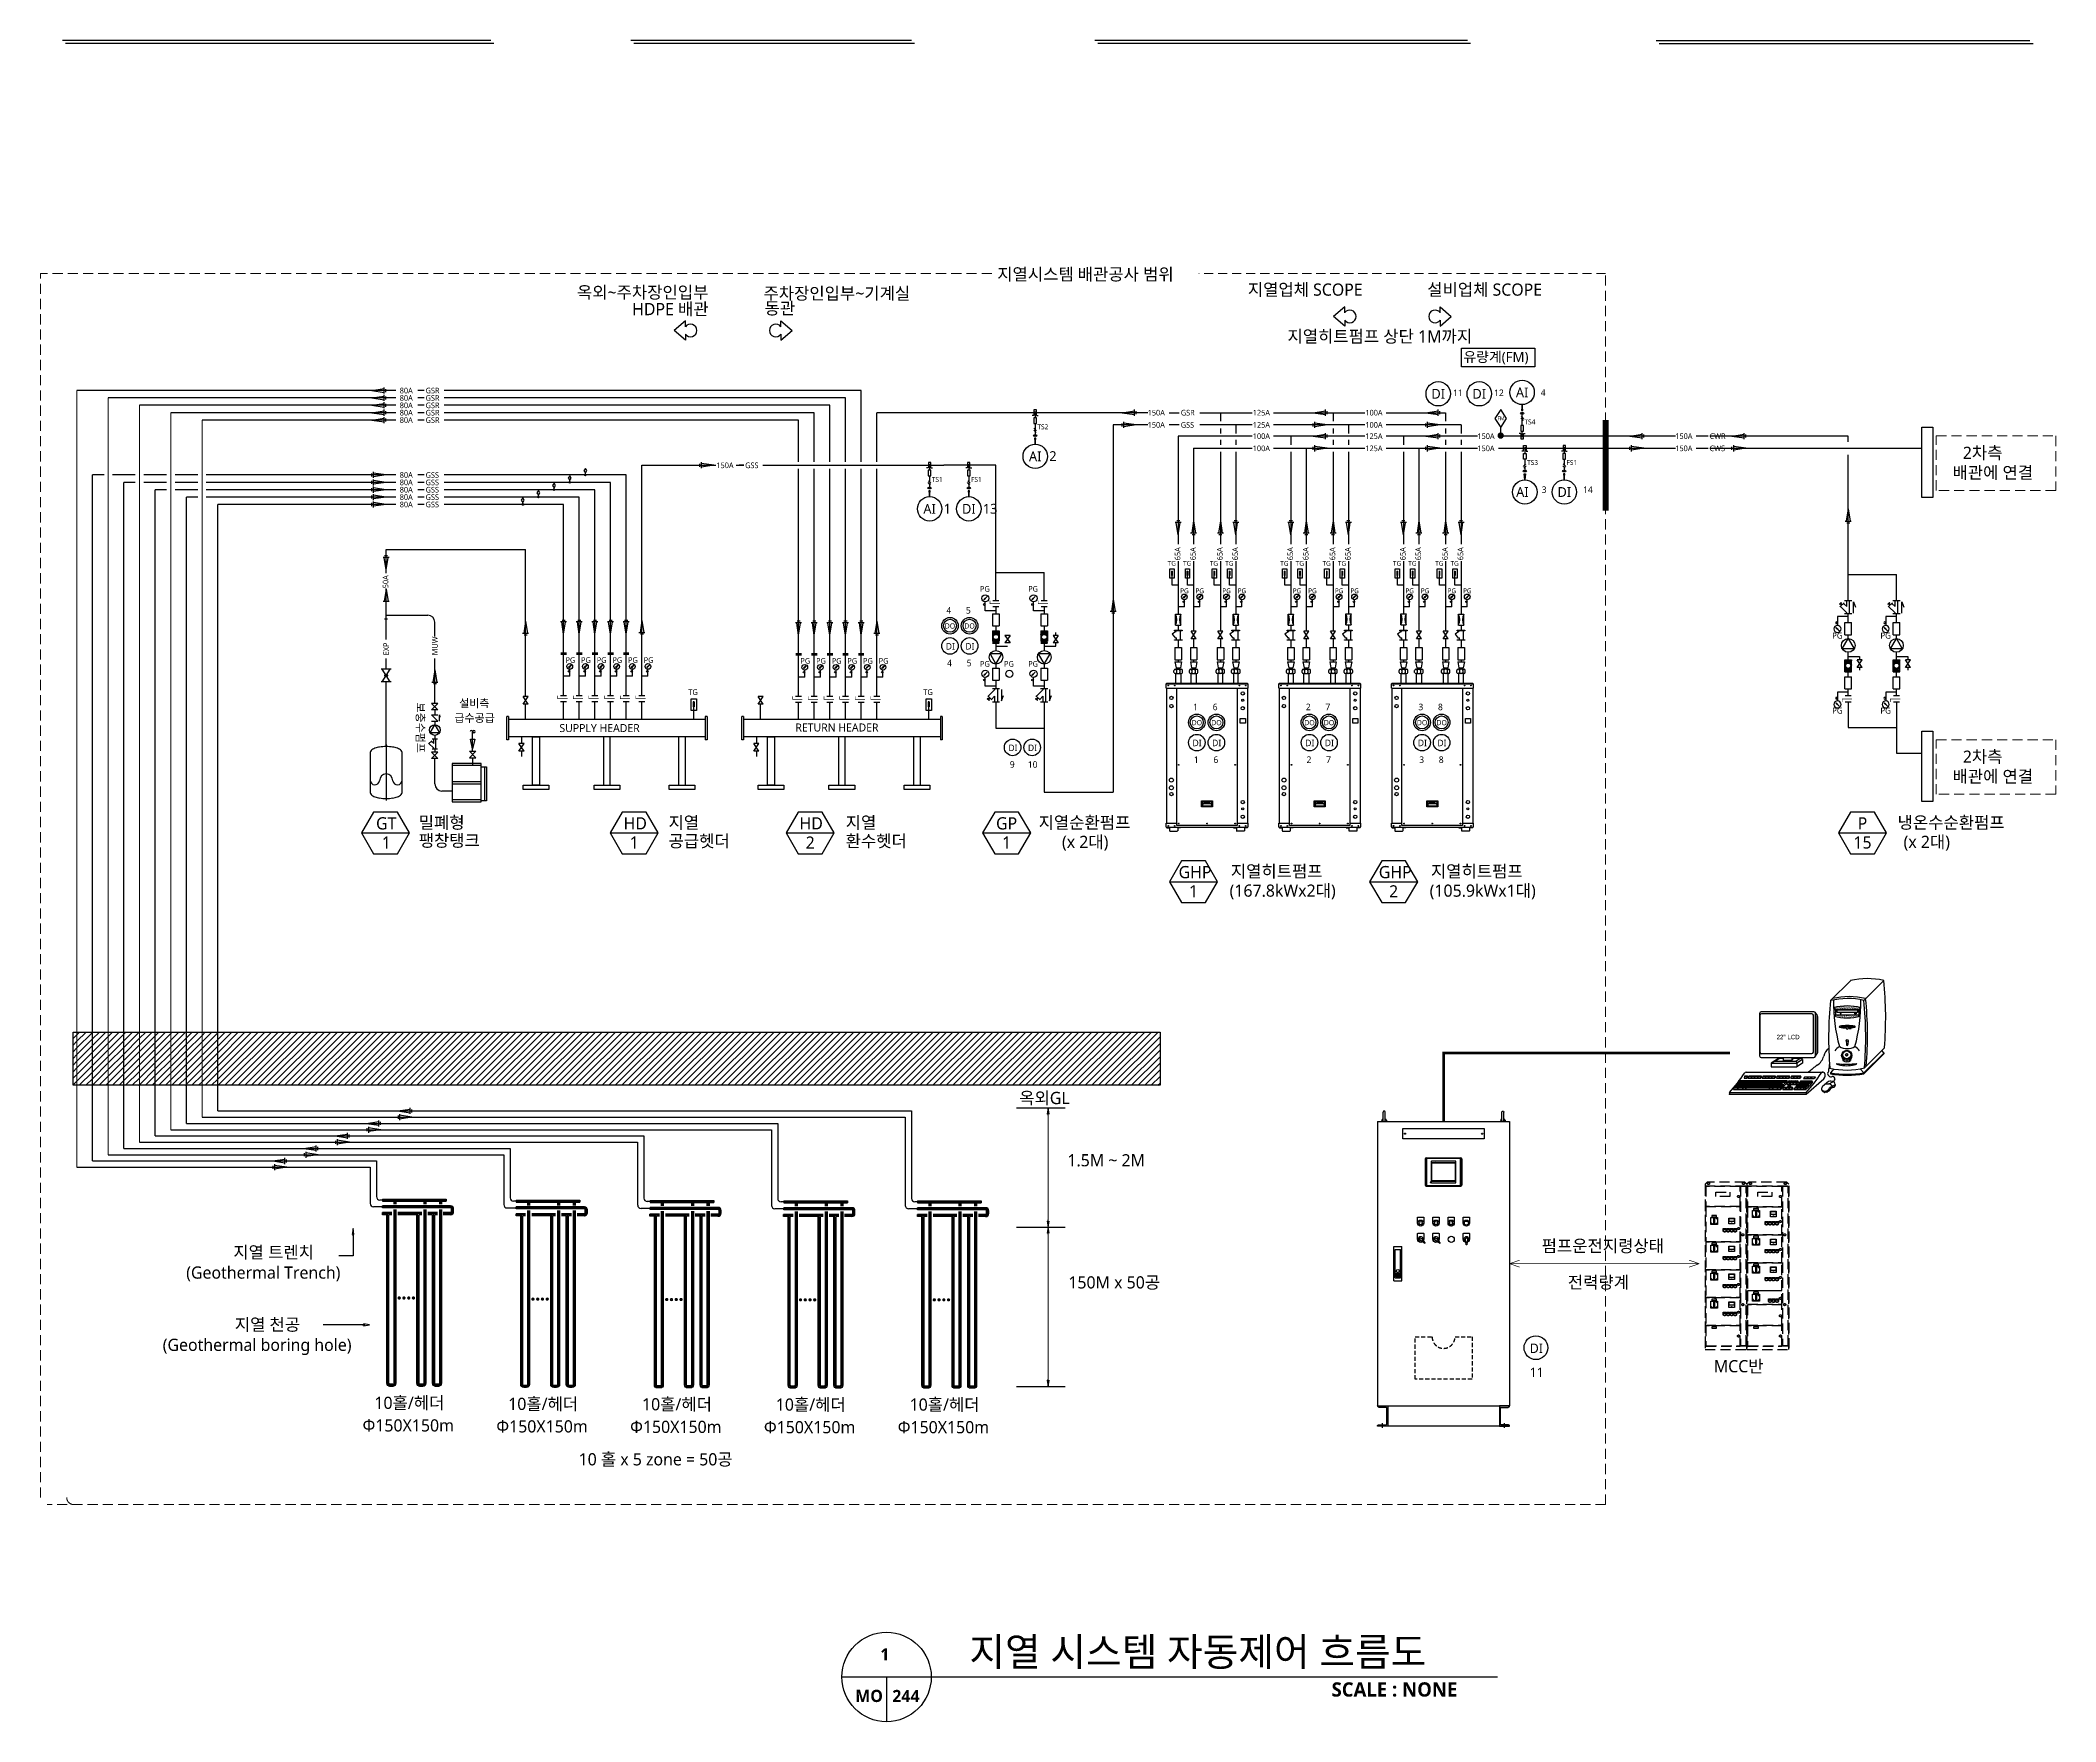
# Model space of a CAD drawing. Extents: x 1313754 to 1355799, y -3721404 to -3691707.
# Drawn here: x 1319859 to 1344668, y -3719154 to -3698463 of the extents above; entities that cross this region are included whole.
import ezdxf
from ezdxf.enums import TextEntityAlignment as Align

# ---------------------------------------------------------------- set-up
doc = ezdxf.new("R2010")
doc.units = 0
doc.header["$LTSCALE"] = 500
doc.header["$PDSIZE"] = -10
for name, pattern in [('CENTER2', [1.125, 0.75, -0.125, 0.125, -0.125]), ('HID', [0.345, 0.225, -0.12]), ('HIDDEN', [0.375, 0.25, -0.125])]:
    doc.linetypes.add(name, pattern=pattern)
doc.layers.get('0').update_dxf_attribs({"linetype": 'CONTINUOUS'})
for name, color, linetype in [('3', 3, 'CONTINUOUS'), ('A', 9, 'CONTINUOUS'), ('BAS', 7, 'CONTINUOUS'), ('GWR', 6, 'CONTINUOUS'), ('title', 3, 'CONTINUOUS'), ('W', 7, 'CONTINUOUS'), ('밸브류', 3, 'CONTINUOUS'), ('장비', 5, 'CONTINUOUS'), ('지열', 255, 'CONTINUOUS')]:
    doc.layers.add(name, color=color, linetype=linetype)
doc.layers.add('AM_8', color=5, linetype='CONTINUOUS', lineweight=25)
doc.styles.get("Standard").update_dxf_attribs({"font": 'SYMBOL'})
doc.styles.add('STYLE1', font='', dxfattribs={"width": 0.9})
doc.styles.add('본문', font='malgun.ttf')
doc.styles.add('제목', font='malgunbd.ttf')
doc.styles.get('STYLE1').set_extended_font_data('Dotum')
pattern_1 = [(45, (-11042172.757, -4819663.39), (-40.7293506, 40.7293506), [])]

msp = doc.modelspace()

# ---------------------------------------------------------------- texts
at = {"style": '본문'}
for s, height, p in [('유량계(FM)', 125, (1337378, -3702422, -29644)), ('11', 80.4, (1337250, -3702841)), ('12', 80.4, (1337755, -3702841)), ('4', 80.4, (1338329, -3702838)), ('TS2', 60.3, (1332133, -3703250)), ('FM', 45.5, (1337796, -3703138)), ('TS4', 60.3, (1338128, -3703190)), ('2', 121, (1332279, -3703641)), ('TS3', 60.3, (1338161, -3703689)), ('FS1', 60.3, (1338646, -3703689)), ('TS1', 60.3, (1330833, -3703897)), ('FS1', 60.3, (1331316, -3703897)), ('3', 80.4, (1338341, -3704033)), ('14', 80.4, (1338850, -3704033)), ('1', 121, (1330979, -3704288)), ('13', 120.6, (1331462, -3704288)), ('4', 80.4, (1331012, -3705518)), ('5', 80.4, (1331253, -3705518)), ('DO', 64.3, (1330992, -3705702)), ('DO', 64.3, (1331233, -3705702)), ('DI', 80.4, (1331005, -3705961)), ('DI', 80.4, (1331246, -3705961)), ('4', 80.4, (1331021, -3706166)), ('5', 80.4, (1331262, -3706166)), ('1', 80.4, (1334050, -3706707)), ('6', 80.4, (1334291, -3706707)), ('2', 80.4, (1335437, -3706707)), ('7', 80.4, (1335678, -3706707)), ('3', 80.4, (1336823, -3706707)), ('8', 80.4, (1337064, -3706707)), ('DO', 64.3, (1334031, -3706892)), ('DO', 64.3, (1334272, -3706892)), ('DO', 64.3, (1335417, -3706892)), ('DO', 64.3, (1335658, -3706892)), ('DO', 64.3, (1336804, -3706892)), ('DO', 64.3, (1337045, -3706892)), ('DI', 80.4, (1331776, -3707210)), ('DI', 80.4, (1332017, -3707210)), ('DI', 80.4, (1334043, -3707150)), ('1', 80.4, (1334059, -3707356)), ('DI', 80.4, (1334284, -3707150)), ('6', 80.4, (1334300, -3707356)), ('DI', 80.4, (1335430, -3707150)), ('2', 80.4, (1335446, -3707356)), ('DI', 80.4, (1335671, -3707150)), ('7', 80.4, (1335687, -3707356)), ('DI', 80.4, (1336816, -3707150)), ('3', 80.4, (1336833, -3707356)), ('DI', 80.4, (1337057, -3707150)), ('8', 80.4, (1337074, -3707356)), ('9', 80.4, (1331793, -3707415)), ('10', 80.4, (1332015, -3707415)), ('1.5M ~ 2M', 150, (1332502, -3712320)), ('150M x 50공', 150, (1332514, -3713823)), ('DI', 115.8, (1338195, -3714617)), ('11', 115.8, (1338193, -3714913))]:
    msp.add_text(s, height=height, dxfattribs=at).set_placement(p)
for s, p in [('DI', (1337067, -3702813)), ('DI', (1337572, -3702813)), ('AI', (1338100, -3702796)), ('AI', (1332106, -3703583)), ('AI', (1338103, -3704022)), ('DI', (1338619, -3704022)), ('AI', (1330806, -3704229)), ('DI', (1331289, -3704229))]:
    msp.add_text(s, height=120.6, dxfattribs=at).set_placement(p, align=Align.MIDDLE)
at = {"ltscale": 10, "style": '본문'}
for s, p in [('펌프운전지령상태', (1339093, -3713374)), ('전력량계', (1339039, -3713823)), ('MCC반', (1340765, -3714855, 0))]:
    msp.add_text(s, height=150, dxfattribs=at).set_placement(p, align=Align.CENTER)
at = {"layer": 'title', "color": 7, "style": '제목'}
msp.add_text('지열 시스템 자동제어 흐름도', height=350, dxfattribs=at).set_placement((1331295, -3718470))
for s, p in [('1', (1330255, -3718325)), ('MO', (1330061, -3718837)), ('244', (1330514, -3718837))]:
    msp.add_text(s, height=150, dxfattribs=at).set_placement(p, align=Align.MIDDLE)
msp.add_text('SCALE : NONE', height=175, dxfattribs=at).set_placement((1337302, -3718845), align=Align.RIGHT)
at = {"layer": '지열', "style": '본문'}
for s, height, p in [('지열시스템 배관공사 범위', 150, (1331638, -3701417)), ('옥외~주차장인입부', 150, (1326465, -3701640)), ('주차장인입부~기계실', 150, (1328761, -3701653)), ('지열업체 SCOPE', 150, (1334723, -3701606)), ('설비업체 SCOPE', 150, (1336932, -3701606)), ('HDPE 배관', 150, (1327144, -3701846)), ('동관', 150, (1328774, -3701835)), ('지열히트펌프 상단 1M까지', 150, (1335211, -3702182)), ('80A', 69.1, (1324283, -3702808)), ('GSR', 69.1, (1324602, -3702808)), ('80A', 69.1, (1324283, -3702899)), ('80A', 69.1, (1324283, -3702990)), ('80A', 69.1, (1324283, -3703080)), ('GSR', 69.1, (1324602, -3702899)), ('GSR', 69.1, (1324602, -3702990)), ('GSR', 69.1, (1324602, -3703080)), ('150A', 69.1, (1333490, -3703080)), ('GSR', 69.1, (1333898, -3703080)), ('125A', 69.1, (1334784, -3703080)), ('100A', 69.1, (1336170, -3703080)), ('80A', 69.1, (1324283, -3703171)), ('GSR', 69.1, (1324602, -3703171)), ('150A', 69.1, (1333490, -3703230)), ('GSS', 69.1, (1333898, -3703230)), ('125A', 69.1, (1334784, -3703230)), ('100A', 69.1, (1334784, -3703369)), ('100A', 69.1, (1336170, -3703230)), ('125A', 69.1, (1336170, -3703369)), ('150A', 69.1, (1337549, -3703369)), ('150A', 69.1, (1339985, -3703369)), ('CWR', 69.1, (1340408, -3703369)), ('100A', 69.1, (1334784, -3703519)), ('125A', 69.1, (1336170, -3703519)), ('150A', 69.1, (1337549, -3703519)), ('150A', 69.1, (1339985, -3703519)), ('CWS', 69.1, (1340408, -3703519)), ('2차측', 150, (1343525, -3703614)), ('80A', 69.1, (1324283, -3703847)), ('GSS', 69.1, (1324602, -3703847)), ('150A', 69.1, (1328181, -3703728)), ('GSS', 69.1, (1328535, -3703728)), ('배관에 연결', 150, (1343398, -3703857)), ('80A', 69.1, (1324283, -3703938)), ('80A', 69.1, (1324283, -3704028)), ('80A', 69.1, (1324283, -3704119)), ('GSS', 69.1, (1324602, -3703938)), ('GSS', 69.1, (1324602, -3704028)), ('GSS', 69.1, (1324602, -3704119)), ('80A', 69.1, (1324283, -3704210, 0)), ('GSS', 69.1, (1324602, -3704210)), ('TG', 59.4, (1333926, -3704930)), ('TG', 59.4, (1334255, -3704930)), ('TG', 59.4, (1334445, -3704930)), ('TG', 59.4, (1335123, -3704930)), ('TG', 59.4, (1335313, -3704930)), ('TG', 59.4, (1335642, -3704930)), ('TG', 59.4, (1335832, -3704930)), ('TG', 59.4, (1336510, -3704930)), ('TG', 59.4, (1336699, -3704930)), ('TG', 59.4, (1337029, -3704930)), ('TG', 59.4, (1337218, -3704930)), ('PG', 69.1, (1331426, -3705248)), ('PG', 69.1, (1332020, -3705248)), ('PG', 59.4, (1333890, -3705267)), ('PG', 59.4, (1334079, -3705267)), ('PG', 59.4, (1334409, -3705267)), ('PG', 59.4, (1334598, -3705267)), ('PG', 59.4, (1335276, -3705267)), ('PG', 59.4, (1335466, -3705267)), ('PG', 59.4, (1335795, -3705267)), ('PG', 59.4, (1335985, -3705267)), ('PG', 59.4, (1336663, -3705267)), ('PG', 59.4, (1336853, -3705267)), ('PG', 59.4, (1337182, -3705267)), ('PG', 59.4, (1337372, -3705267)), ('PG', 74.2, (1341916, -3705826)), ('PG', 74.2, (1342510, -3705826)), ('PG', 69.1, (1326324, -3706124)), ('PG', 69.1, (1326516, -3706124)), ('PG', 69.1, (1326709, -3706124)), ('PG', 69.1, (1326902, -3706124)), ('PG', 69.1, (1327094, -3706124)), ('PG', 69.1, (1327287, -3706124)), ('PG', 69.1, (1329216, -3706134)), ('PG', 69.1, (1329409, -3706134)), ('PG', 69.1, (1329602, -3706134)), ('PG', 69.1, (1329794, -3706134)), ('PG', 69.1, (1329987, -3706134)), ('PG', 69.1, (1330180, -3706134)), ('PG', 69.1, (1331426, -3706171)), ('PG', 69.1, (1331723, -3706171)), ('PG', 69.1, (1332020, -3706171)), ('TG', 69.1, (1327836, -3706519)), ('TG', 69.1, (1330729, -3706519)), ('급수공급', 98.7, (1324957, -3706852)), ('설비측', 98.7, (1325015, -3706671)), ('PG', 74.2, (1341916, -3706749)), ('PG', 74.2, (1342510, -3706749)), ('SUPPLY HEADER', 98.74, (1326249, -3706976)), ('RETURN HEADER', 98.74, (1329154, -3706969)), ('2차측', 150, (1343525, -3707354)), ('배관에 연결', 150, (1343398, -3707597)), ('밀폐형', 150, (1324517, -3708164)), ('지열', 150, (1327592, -3708164)), ('지열', 150, (1329773, -3708164)), ('지열순환펌프', 150, (1332148, -3708164)), ('냉온수순환펌프', 150, (1342722, -3708164)), ('팽창탱크', 150, (1324517, -3708386)), ('공급헷더', 150, (1327592, -3708392)), ('환수헷더', 150, (1329773, -3708392)), ('지열히트펌프', 150, (1334514, -3708764)), ('지열히트펌프', 150, (1336977, -3708764)), ('옥외GL', 150, (1331909, -3711554))]:
    msp.add_text(s, height=height, dxfattribs=at).set_placement(p)
for s, height, rotation, p in [('65A', 69.1, 90, (1333893, -3704862)), ('65A', 69.1, 90, (1334083, -3704862)), ('65A', 69.1, 90, (1334412, -3704862)), ('65A', 69.1, 90, (1334602, -3704862)), ('65A', 69.1, 90, (1335280, -3704862)), ('65A', 69.1, 90, (1335470, -3704862)), ('65A', 69.1, 90, (1335799, -3704862)), ('65A', 69.1, 90, (1335989, -3704862)), ('65A', 69.1, 90, (1336666, -3704862)), ('65A', 69.1, 90, (1336856, -3704862)), ('65A', 69.1, 90, (1337185, -3704862)), ('65A', 69.1, 90, (1337375, -3704862)), ('50A', 69.1, 90, (1324143, -3705206)), ('EXP', 69.1, 90, (1324150, -3706031)), ('MUW', 69.1, 90, (1324750, -3706031)), ('보충수펌프', 98.7, 270, (1324489, -3706613))]:
    msp.add_text(s, height=height, rotation=rotation, dxfattribs=at).set_placement(p)
at = {"layer": '지열', "color": 2, "style": '본문'}
msp.add_text('TG', height=59.4, dxfattribs=at).set_placement((1333737, -3704930))
at = {"layer": '지열', "style": '본문'}
for s, p in [('GT', (1324117, -3708099)), ('HD', (1327182, -3708099)), ('HD', (1329348, -3708099)), ('GP', (1331754, -3708099)), ('P', (1342290, -3708099)), ('1', (1324119, -3708335)), ('1', (1327170, -3708335)), ('2', (1329336, -3708335)), ('1', (1331754, -3708335)), ('(x 2대)', (1332721, -3708334)), ('15', (1342290, -3708335)), ('(x 2대)', (1343081, -3708334)), ('GHP', (1334074, -3708699)), ('GHP', (1336538, -3708699)), ('1', (1334054, -3708935)), ('(167.8kWx2대)', (1335152, -3708934)), ('2', (1336518, -3708935)), ('(105.9kWx1대)', (1337615, -3708934))]:
    msp.add_text(s, height=150, dxfattribs=at).set_placement(p, align=Align.MIDDLE)
at = {"layer": '지열', "char_height": 150, "attachment_point": 5, "style": '본문'}
for s, insert in [('            지열 트렌치\\P       (Geothermal Trench)', (1322426, -3713519)), ('            지열 천공\\P       (Geothermal boring hole)', (1322350, -3714417)), ('10홀/헤더', (1324402, -3715238)), ('10홀/헤더', (1326049, -3715251)), ('10홀/헤더', (1327696, -3715256)), ('10홀/헤더', (1329343, -3715260)), ('10홀/헤더', (1330990, -3715260)), ('Φ150X150m', (1324388, -3715509)), ('Φ150X150m', (1326035, -3715521)), ('Φ150X150m', (1327682, -3715527)), ('Φ150X150m', (1329329, -3715531)), ('Φ150X150m', (1330976, -3715531)), ('10 홀 x 5 zone = 50공', (1327433, -3715933))]:
    msp.add_mtext(s, dxfattribs=dict(at, insert=insert))

# ---------------------------------------------------------------- blocks, each defined once
blk = doc.blocks.new('F-14L')
for p, q in [((8, -8.5), (8, 8.5)), ((8, 8.5), (12, 8.5)), ((12, -8.5), (12, 8.5)), ((8, -8.5), (12, -8.5))]:
    blk.add_line(p, q)
at = {"layer": '3'}
for p, q in [((8.75, -7), (8.75, 7)), ((8.75, 7), (11.25, 7)), ((11.25, -7), (11.25, 7)), ((8.75, -7), (11.25, -7)), ((9, -4.9), (11, -4.9)), ((9, -5.7), (9, -4.9)), ((9.2, -5.7), (9.2, -5.3)), ((9.4, -5.7), (9.4, -5.3)), ((9.6, -5.7), (9.6, -5.3)), ((9.8, -5.7), (9.8, -5.3)), ((10.2, -5.7), (10.2, -5.3)), ((10.4, -5.7), (10.4, -5.3)), ((10.6, -5.7), (10.6, -5.3)), ((10.8, -5.7), (10.8, -5.3)), ((11, -5.7), (11, -4.9))]:
    blk.add_line(p, q, dxfattribs=at)
blk.add_circle((10, -3.66), 0.8, dxfattribs=at)
for radius in [1, 0.8, 0.6, 0.4, 0.2]:
    blk.add_arc((10, -5.7), radius, 180, 0, dxfattribs=at)
blk = doc.blocks.new('G-21')
blk.add_line((0, 0.94), (0, 0.59))
blk.add_lwpolyline([(-0.19, 0.81, -0.686799), (0.19, 0.81), (0.5, 0), (0.15, -2.65, -1), (-0.15, -2.65), (-0.5, 0)], format="xyb", close=True)
blk.add_arc((0, 0), 1.25, 285.83925, 254.16075)
blk = doc.blocks.new('G-20')
for p, q in [((-0.58, 0.58), (-1.06, 1.06)), ((0.58, 0.58), (1.06, 1.06)), ((-0.58, -0.58), (-1.06, -1.06)), ((0.58, -0.58), (1.06, -1.06))]:
    blk.add_line(p, q)
for radius in [1.5, 0.824]:
    blk.add_circle((0, 0), radius)
blk = doc.blocks.new('F-18A')
for p, q in [((0.25, 0.91), (0, 0)), ((0, 0), (2.52, 0)), ((0.25, 0.91), (0.76, 0.91)), ((0.76, 0.45), (0.76, 4.64)), ((1.76, 0.45), (1.76, 4.64)), ((1.76, 0.91), (2.27, 0.91)), ((2.27, 0.91), (2.52, 0))]:
    blk.add_line(p, q)
for centre, radius, start, end in [((1.26, -1.51), 2.62, 101.08749, 112.61986), ((1.26, 4.64), 0.504, 0, 180), ((1.26, -1.51), 2.62, 67.38014, 78.91251)]:
    blk.add_arc(centre, radius, start, end)
blk.add_ellipse((0.55, 0.45), major_axis=(0, 0.227), ratio=0.887185, start_param=3.141593, end_param=4.712389)
at = {"extrusion": (0, 0, -1)}
blk.add_ellipse((1.97, 0.45), major_axis=(0, 0.227), ratio=0.887185, start_param=3.141593, end_param=4.712389, dxfattribs=at)
blk = doc.blocks.new('XP30')
h = blk.add_hatch(color=7)
h.paths.add_polyline_path([(-5.91, 4.65), (-5.91, -4.33), (5.91, -4.33), (5.91, 4.65)])
h.paths.add_polyline_path([(5.86, 4.58), (5.86, -4.26), (-5.86, -4.26), (-5.86, 4.58)], flags=16)
for p, q in [((-9.05, 6.66), (-9.05, -6.34)), ((-8.55, 7.16), (8.55, 7.16)), ((-8.45, 6.66), (-8.45, -6.34)), ((-8.35, 6.66), (-8.35, -6.34)), ((-8.15, 6.96), (8.15, 6.96)), ((8.15, 6.86), (-8.15, 6.86)), ((8.35, -6.34), (8.35, 6.66)), ((8.45, 6.66), (8.45, -6.34)), ((9.05, 6.66), (9.05, -6.34)), ((-8.55, -6.84), (8.55, -6.84)), ((-8.15, -6.54), (8.15, -6.54)), ((-8.15, -6.64), (8.15, -6.64))]:
    blk.add_line(p, q)
at = {"color": 7, "linetype": 'Continuous'}
for p, q in [((-6.06, 5.36), (-6.06, -5.04)), ((5.91, 5.51), (-5.91, 5.51)), ((-5.91, 4.65), (-5.91, -4.33)), ((5.91, 4.65), (-5.91, 4.65)), ((-5.86, -4.26), (-5.86, 4.58)), ((-5.86, 4.58), (5.86, 4.58)), ((5.86, 4.58), (5.86, -4.26)), ((5.91, -4.33), (5.91, 4.65)), ((6.06, -5.04), (6.06, 5.36)), ((-5.91, -4.33), (5.91, -4.33)), ((-5.91, -5.19), (5.91, -5.19)), ((5.86, -4.26), (-5.86, -4.26))]:
    blk.add_line(p, q, dxfattribs=at)
at = {"color": 7}
for p, q in [((-6.55, -4.91), (-6.55, -5.06)), ((-6.2, -4.91), (-6.55, -4.91)), ((-6.55, -5.06), (-6.2, -5.06)), ((-6.2, -5.06), (-6.2, -4.91))]:
    blk.add_line(p, q, dxfattribs=at)
for centre, radius, start, end in [((-8.55, 6.66), 0.5, 90, 180), ((-8.15, 6.66), 0.2, 90, 180), ((8.15, 6.66), 0.2, 0, 90), ((8.55, 6.66), 0.5, 0, 90), ((-8.55, -6.34), 0.5, 180, 270), ((-8.15, -6.34), 0.2, 180, 270), ((8.15, -6.34), 0.2, 270, 0), ((8.55, -6.34), 0.5, 270, 0)]:
    blk.add_arc(centre, radius, start, end)
at = {"color": 7, "linetype": 'Continuous'}
for centre, start, end in [((-5.91, 5.36), 90, 180), ((5.91, 5.36), 0, 90), ((-5.91, -5.04), 180, 270), ((5.91, -5.04), 270, 0)]:
    blk.add_arc(centre, 0.15, start, end, dxfattribs=at)
for points in [[(-8.15, 6.96), (-8.3, 6.92), (-8.41, 6.81), (-8.45, 6.66)], [(8.45, 6.66), (8.41, 6.81), (8.3, 6.92), (8.15, 6.96)], [(-8.45, -6.34), (-8.41, -6.49), (-8.3, -6.6), (-8.15, -6.64)], [(8.15, -6.64), (8.3, -6.6), (8.41, -6.49), (8.45, -6.34)]]:
    blk.add_spline(points, degree=3)
blk.add_text('XP30', height=0.5).set_placement((-5.77, 4.83))
blk = doc.blocks.new('PC3')
for p, q in [((306.1, 283.3), (367.2, 344.3)), ((406.7, 283.9), (467.1, 344.3)), ((322.4, 257.4), (315.1, 261.3)), ((322.4, 257.4), (391.3, 257.4)), ((322.4, 239.3), (322.4, 257.4)), ((326, 255.5), (387.5, 255.5)), ((326, 247), (326, 255.5)), ((387.5, 247), (326, 247)), ((334.7, 244.4), (334.7, 243.2)), ((338.3, 244.4), (334.7, 244.4)), ((338.3, 243.2), (338.3, 244.4)), ((383.9, 244.8), (378.4, 244.8)), ((383.9, 242.8), (383.9, 244.8)), ((387.5, 255.5), (387.5, 247)), ((391.3, 257.4), (397.6, 261.3)), ((391.3, 257.4), (391.3, 239.3)), ((322.4, 239.3), (316.6, 236.2)), ((391.3, 239.3), (322.4, 239.3)), ((334.7, 243.2), (338.3, 243.2)), ((338.3, 204.7), (376.2, 204.7)), ((338.3, 203.1), (338.3, 204.7)), ((376.2, 203.1), (338.3, 203.1)), ((376.2, 204.7), (376.2, 203.1)), ((378.4, 242.8), (383.9, 242.8)), ((391.3, 239.3), (396.1, 236.2)), ((352.9, 162.2), (354, 150.1)), ((359.8, 162.2), (358.8, 150.1)), ((407.3, 64.2), (467.3, 124.3)), ((408.7, 79.8), (469.1, 140.2)), ((460.7, 131.8), (467.3, 124.3)), ((467.3, 124.3), (467.3, 121.7)), ((50.3, 66.9), (282.8, 66.9)), ((288.5, 61.2), (288.5, 52.8)), ((316.1, 76.2), (305.5, 64.2)), ((305.5, 64.2), (305.5, 61.6)), ((325, 92.6), (324, 91.2)), ((342.2, 90.9), (341, 87.1)), ((344, 90.8), (342.9, 86.8)), ((346.2, 109.8), (343.6, 106.8)), ((343.6, 106.8), (343.6, 102.1)), ((355.2, 106.1), (355.2, 97.7)), ((364.2, 109.8), (366.8, 106.8)), ((365.8, 90.9), (366.8, 87)), ((366.8, 106.8), (366.8, 102.1)), ((367.6, 91), (368.7, 87.3)), ((384.6, 92.9), (385.5, 91.6)), ((396.1, 76.9), (407.3, 64.2)), ((407.3, 61.6), (467.3, 121.7)), ((407.3, 64.2), (407.3, 61.6)), ((0, 5.4), (232.5, 5.4)), ((0, 5.4), (0, 0)), ((0, 0), (232.5, 0)), ((13.5, 19), (12.3, 13.8)), ((12.3, 13.8), (25.7, 13.8)), ((13.5, 19), (24.6, 19)), ((15.1, 20.7), (26.2, 20.7)), ((17.7, 24), (16.9, 20.7)), ((17.7, 24), (40.4, 24)), ((19.3, 25.7), (42, 25.7)), ((22.2, 29), (21.4, 25.7)), ((22.2, 29), (40.4, 29)), ((23.8, 30.7), (42, 30.7)), ((25.7, 13.8), (24.6, 19)), ((26.9, 19), (25.7, 13.8)), ((25.7, 13.8), (40.2, 13.8)), ((27, 19.1), (26.2, 20.7)), ((27.1, 34.5), (26.3, 30.7)), ((26.9, 19), (39.1, 19)), ((27.1, 34.5), (40.7, 34.5)), ((28.5, 20.7), (40.7, 20.7)), ((28.7, 36.2), (42.4, 36.2)), ((31.2, 39.2), (30.5, 36.2)), ((31.2, 39.2), (38.4, 39.2)), ((32.8, 40.9), (40, 40.9)), ((39.1, 36.2), (38.4, 39.2)), ((40.2, 13.8), (39.1, 19)), ((40.9, 39.2), (40, 40.9)), ((40.7, 39.2), (40.1, 36.2)), ((41.4, 19), (40.2, 13.8)), ((40.2, 13.8), (49.8, 13.8)), ((41.2, 25.7), (40.4, 29)), ((41.5, 19.2), (40.4, 24)), ((40.7, 39.2), (48, 39.2)), ((41.6, 30.7), (40.7, 34.5)), ((41.5, 19.1), (40.7, 20.7)), ((41.4, 19), (48.6, 19)), ((42.7, 24), (41.7, 19.3)), ((42.9, 29.1), (42, 30.7)), ((42.8, 29), (42, 25.6)), ((42.8, 24.1), (42, 25.7)), ((43.1, 34.5), (42.2, 30.4)), ((42.3, 40.9), (49.6, 40.9)), ((43.2, 34.6), (42.4, 36.2)), ((42.7, 24), (50, 24)), ((42.8, 29), (50, 29)), ((43, 20.7), (50.2, 20.7)), ((43.1, 34.5), (50.3, 34.5)), ((45.3, 53.9), (44.1, 48.7)), ((44.1, 48.7), (53.7, 48.7)), ((44.3, 25.7), (51.6, 25.7)), ((44.4, 30.7), (51.6, 30.7)), ((44.7, 36.2), (51.9, 36.2)), ((45.3, 53.9), (52.5, 53.9)), ((46.9, 55.6), (54.1, 55.6)), ((48.6, 36.2), (48, 39.2)), ((49.8, 13.8), (48.6, 19)), ((50.5, 39.2), (49.6, 40.9)), ((50.3, 39.2), (49.6, 36.2)), ((51, 19), (49.8, 13.8)), ((49.8, 13.8), (121.1, 13.8)), ((50.7, 25.7), (50, 29)), ((51, 19.2), (50, 24)), ((51.1, 19.1), (50.2, 20.7)), ((50.3, 39.2), (57.5, 39.2)), ((51.2, 30.7), (50.3, 34.5)), ((51, 19), (119.9, 19)), ((52.3, 24), (51.3, 19.3)), ((52.5, 29.1), (51.6, 30.7)), ((52.3, 29), (51.6, 25.6)), ((52.5, 24), (51.6, 25.7)), ((52.7, 34.5), (51.8, 30.4)), ((51.9, 40.9), (59.1, 40.9)), ((52.8, 34.5), (51.9, 36.2)), ((52.3, 29), (59.6, 29)), ((52.3, 24), (59.5, 24)), ((53.7, 48.7), (52.5, 53.9)), ((52.6, 20.7), (121.5, 20.7)), ((52.7, 34.5), (59.9, 34.5)), ((53.9, 25.7), (61.1, 25.7)), ((54, 30.7), (61.2, 30.7)), ((56.3, 51.5), (54.1, 55.6)), ((54.3, 36.2), (61.5, 36.2)), ((58.1, 53.9), (56.9, 48.7)), ((56.9, 48.7), (66.5, 48.7)), ((58.2, 36.2), (57.5, 39.2)), ((58.1, 53.9), (65.3, 53.9)), ((60.1, 39.2), (59.1, 40.9)), ((59.9, 39.2), (59.2, 36.2)), ((60.3, 20.7), (59.5, 24)), ((60.3, 25.7), (59.6, 29)), ((59.7, 55.6), (66.9, 55.6)), ((59.9, 39.2), (67.1, 39.2)), ((60.7, 30.7), (59.9, 34.5)), ((62.1, 24), (61.1, 25.7)), ((62.1, 29), (61.2, 30.7)), ((61.9, 29), (61.2, 25.6)), ((61.9, 24), (61.2, 20.7)), ((62.2, 34.5), (61.3, 30.4)), ((61.5, 40.9), (68.7, 40.9)), ((62.4, 34.5), (61.5, 36.2)), ((61.9, 29), (69.1, 29)), ((61.9, 24), (69.1, 24)), ((62.2, 34.5), (69.5, 34.5)), ((63.5, 30.7), (70.8, 30.7)), ((63.5, 25.7), (70.7, 25.7)), ((63.9, 36.2), (71.1, 36.2)), ((66.5, 48.7), (65.3, 53.9)), ((67.7, 53.9), (66.5, 48.7)), ((66.5, 48.7), (76.1, 48.7)), ((67.8, 54), (66.9, 55.6)), ((67.8, 36.2), (67.1, 39.2)), ((67.7, 53.9), (74.9, 53.9)), ((69.6, 39.2), (68.7, 40.9)), ((69.5, 39.2), (68.8, 36.2)), ((69.9, 25.7), (69.1, 29)), ((69.8, 20.7), (69.1, 24)), ((69.3, 55.6), (76.5, 55.6)), ((69.5, 39.2), (76.7, 39.2)), ((70.3, 30.7), (69.5, 34.5)), ((71.5, 29), (70.7, 25.6)), ((71.6, 24), (70.7, 25.7)), ((71.5, 24), (70.7, 20.7)), ((71.7, 29), (70.8, 30.7)), ((71.8, 34.5), (70.9, 30.4)), ((71.1, 40.9), (78.3, 40.9)), ((72, 34.5), (71.1, 36.2)), ((71.5, 29), (78.7, 29)), ((71.5, 24), (78.7, 24)), ((71.8, 34.5), (79, 34.5)), ((73.1, 30.7), (80.3, 30.7)), ((73.1, 25.7), (80.3, 25.7)), ((73.4, 36.2), (80.7, 36.2)), ((76.1, 48.7), (74.9, 53.9)), ((77.2, 53.9), (76.1, 48.7)), ((76.1, 48.7), (85.6, 48.7)), ((77.4, 54), (76.5, 55.6)), ((77.4, 36.2), (76.7, 39.2)), ((77.2, 53.9), (84.5, 53.9)), ((79.2, 39.2), (78.3, 40.9)), ((79, 39.2), (78.4, 36.2)), ((79.5, 25.7), (78.7, 29)), ((79.4, 20.7), (78.7, 24)), ((78.9, 55.6), (86.1, 55.6)), ((79, 39.2), (86.3, 39.2)), ((79.9, 30.7), (79, 34.5)), ((81.2, 29), (80.3, 30.7)), ((81.1, 29), (80.3, 25.6)), ((81.2, 24), (80.3, 25.7)), ((81, 24), (80.3, 20.7)), ((81.4, 34.5), (80.5, 30.4)), ((80.6, 40.9), (87.9, 40.9)), ((81.6, 34.5), (80.7, 36.2)), ((81, 24), (88.3, 24)), ((81.1, 29), (88.3, 29)), ((81.4, 34.5), (88.6, 34.5)), ((82.6, 25.7), (89.9, 25.7)), ((82.7, 30.7), (89.9, 30.7)), ((83, 36.2), (90.2, 36.2)), ((85.6, 48.7), (84.5, 53.9)), ((86.8, 53.9), (85.6, 48.7)), ((85.6, 48.7), (95.2, 48.7)), ((86.9, 54), (86.1, 55.6)), ((86.9, 36.2), (86.3, 39.2)), ((86.8, 53.9), (94, 53.9)), ((88.8, 39.2), (87.9, 40.9)), ((88.6, 39.2), (87.9, 36.2)), ((89, 25.7), (88.3, 29)), ((89, 20.7), (88.3, 24)), ((88.4, 55.6), (95.7, 55.6)), ((88.6, 39.2), (95.8, 39.2)), ((89.5, 30.7), (88.6, 34.5)), ((90.8, 29), (89.9, 30.7)), ((90.6, 29), (89.9, 25.6)), ((90.8, 24), (89.9, 25.7)), ((90.6, 24), (89.9, 20.7)), ((91, 34.5), (90, 30.4)), ((90.2, 40.9), (97.4, 40.9)), ((91.1, 34.5), (90.2, 36.2)), ((90.6, 29), (97.9, 29)), ((90.6, 24), (97.8, 24)), ((91, 34.5), (98.2, 34.5)), ((92.2, 30.7), (99.5, 30.7)), ((92.2, 25.7), (99.4, 25.7)), ((92.6, 36.2), (99.8, 36.2)), ((95.2, 48.7), (94, 53.9)), ((97.9, 51.5), (95.7, 55.6)), ((96.5, 36.2), (95.8, 39.2)), ((98.4, 39.2), (97.4, 40.9)), ((98.2, 39.2), (97.5, 36.2)), ((98.6, 20.7), (97.8, 24)), ((98.6, 25.7), (97.9, 29)), ((98.2, 39.2), (105.4, 39.2)), ((99, 30.7), (98.2, 34.5)), ((100.6, 53.9), (99.4, 48.7)), ((99.4, 48.7), (109, 48.7)), ((100.4, 24), (99.4, 25.7)), ((100.2, 24), (99.4, 20.7)), ((100.4, 29), (99.5, 30.7)), ((100.2, 29), (99.5, 25.6)), ((100.5, 34.5), (99.6, 30.4)), ((99.8, 40.9), (107, 40.9)), ((100.7, 34.5), (99.8, 36.2)), ((100.2, 29), (107.4, 29)), ((100.2, 24), (107.4, 24)), ((100.5, 34.5), (107.8, 34.5)), ((100.6, 53.9), (107.8, 53.9)), ((101.8, 30.7), (109, 30.7)), ((101.8, 25.7), (109, 25.7)), ((102.1, 36.2), (109.4, 36.2)), ((102.2, 55.6), (109.4, 55.6)), ((106.1, 36.2), (105.4, 39.2)), ((107.9, 39.2), (107, 40.9)), ((107.8, 39.2), (107.1, 36.2)), ((108.2, 25.7), (107.4, 29)), ((108.1, 20.7), (107.4, 24)), ((109, 48.7), (107.8, 53.9)), ((107.8, 39.2), (115, 39.2)), ((108.6, 30.7), (107.8, 34.5)), ((110.2, 53.9), (109, 48.7)), ((109, 48.7), (118.6, 48.7)), ((110, 29), (109, 30.7)), ((109.8, 29), (109, 25.6)), ((109.9, 24), (109, 25.7)), ((109.8, 24), (109, 20.7)), ((110.1, 34.5), (109.2, 30.4)), ((110.3, 54), (109.4, 55.6)), ((109.4, 40.9), (116.6, 40.9)), ((110.3, 34.5), (109.4, 36.2)), ((109.8, 29), (117, 29)), ((109.8, 24), (117, 24)), ((110.1, 34.5), (117.3, 34.5)), ((110.2, 53.9), (117.4, 53.9)), ((111.4, 30.7), (118.6, 30.7)), ((111.4, 25.7), (118.6, 25.7)), ((111.7, 36.2), (118.9, 36.2)), ((111.8, 55.6), (119, 55.6)), ((115.6, 36.2), (115, 39.2)), ((117.5, 39.2), (116.6, 40.9)), ((117.3, 39.2), (116.7, 36.2)), ((117.8, 25.7), (117, 29)), ((117.7, 20.7), (117, 24)), ((117.3, 39.2), (124.6, 39.2)), ((118.2, 30.7), (117.3, 34.5)), ((118.6, 48.7), (117.4, 53.9)), ((119.8, 53.9), (118.6, 48.7)), ((118.6, 48.7), (128.2, 48.7)), ((119.5, 29), (118.6, 30.7)), ((119.4, 29), (118.6, 25.6)), ((119.5, 24), (118.6, 25.7)), ((119.3, 24), (118.6, 20.7)), ((119.7, 34.5), (118.8, 30.4)), ((118.9, 40.9), (126.2, 40.9)), ((119.9, 34.5), (118.9, 36.2)), ((119.9, 54), (119, 55.6)), ((119.3, 24), (126.6, 24)), ((119.4, 29), (126.6, 29)), ((119.7, 34.5), (126.9, 34.5)), ((119.8, 53.9), (127, 53.9)), ((121.1, 13.8), (119.9, 19)), ((120.9, 25.7), (128.2, 25.7)), ((121, 30.7), (128.2, 30.7)), ((122.3, 19), (121.1, 13.8)), ((121.1, 13.8), (130.7, 13.8)), ((121.3, 36.2), (128.5, 36.2)), ((121.4, 55.6), (128.6, 55.6)), ((122.4, 19.1), (121.5, 20.7)), ((122.3, 19), (129.5, 19)), ((123.9, 20.7), (131.1, 20.7)), ((125.2, 36.2), (124.6, 39.2)), ((127.1, 39.2), (126.2, 40.9)), ((126.9, 39.2), (126.2, 36.2)), ((127.3, 25.7), (126.6, 29)), ((127.3, 20.7), (126.6, 24)), ((126.9, 39.2), (134.1, 39.2)), ((127.8, 30.7), (126.9, 34.5)), ((128.2, 48.7), (127, 53.9)), ((129.3, 53.9), (128.2, 48.7)), ((128.2, 48.7), (137.7, 48.7)), ((129.1, 29), (128.2, 30.7)), ((128.9, 29), (128.2, 25.6)), ((129.1, 24), (128.2, 25.7)), ((128.9, 24), (128.2, 20.7)), ((129.3, 34.5), (128.3, 30.4)), ((128.5, 40.9), (135.7, 40.9)), ((129.4, 34.5), (128.5, 36.2)), ((129.4, 54), (128.6, 55.6)), ((128.9, 29), (136.2, 29)), ((128.9, 24), (136.1, 24)), ((129.3, 53.9), (136.6, 53.9)), ((129.3, 34.5), (136.5, 34.5)), ((130.7, 13.8), (129.5, 19)), ((130.5, 30.7), (137.8, 30.7)), ((130.5, 25.7), (137.7, 25.7)), ((131.9, 19), (130.7, 13.8)), ((130.7, 13.8), (145.2, 13.8)), ((130.9, 55.6), (138.2, 55.6)), ((130.9, 36.2), (138.1, 36.2)), ((132, 19), (131.1, 20.7)), ((131.9, 19), (144, 19)), ((133.5, 20.7), (145.6, 20.7)), ((134.8, 36.2), (134.1, 39.2)), ((136.6, 39.2), (135.7, 40.9)), ((136.5, 39.2), (135.8, 36.2)), ((136.9, 20.7), (136.1, 24)), ((136.9, 25.7), (136.2, 29)), ((136.5, 39.2), (143.7, 39.2)), ((137.3, 30.7), (136.5, 34.5)), ((137.7, 48.7), (136.6, 53.9)), ((138.6, 24), (137.7, 25.7)), ((138.5, 24), (137.7, 20.7)), ((138.7, 29), (137.8, 30.7)), ((138.5, 29), (137.8, 25.6)), ((138.8, 34.5), (137.9, 30.4)), ((138.1, 40.9), (145.3, 40.9)), ((139, 34.5), (138.1, 36.2)), ((140.4, 51.5), (138.2, 55.6)), ((138.5, 29), (145.7, 29)), ((138.5, 24), (159.1, 24)), ((138.8, 34.5), (146.1, 34.5)), ((140.1, 30.7), (147.3, 30.7)), ((140.1, 25.7), (160.7, 25.7)), ((140.4, 36.2), (147.7, 36.2)), ((143.4, 53.9), (142.2, 48.7)), ((142.2, 48.7), (151.8, 48.7)), ((143.4, 53.9), (150.6, 53.9)), ((144.4, 36.2), (143.7, 39.2)), ((145.2, 13.8), (144, 19)), ((145, 55.6), (152.2, 55.6)), ((146.3, 19), (145.2, 13.8)), ((145.2, 13.8), (155.8, 13.8)), ((146.2, 39.2), (145.3, 40.9)), ((146, 39.2), (145.4, 36.2)), ((146.5, 19), (145.6, 20.7)), ((146.5, 25.7), (145.7, 29)), ((146, 39.2), (153.3, 39.2)), ((146.9, 30.7), (146.1, 34.5)), ((146.3, 19), (154.6, 19)), ((148.3, 29), (147.3, 30.7)), ((148.1, 29), (147.3, 25.7)), ((148.4, 34.5), (147.5, 30.4)), ((147.7, 40.9), (154.9, 40.9)), ((148.6, 34.5), (147.7, 36.2)), ((147.9, 20.7), (156.2, 20.7)), ((148.1, 29), (163.8, 29)), ((148.4, 34.5), (155.6, 34.5)), ((149.7, 30.7), (156.8, 30.7)), ((150, 36.2), (157.2, 36.2)), ((151.8, 48.7), (150.6, 53.9)), ((153, 53.9), (151.8, 48.7)), ((151.8, 48.7), (161.4, 48.7)), ((153.1, 54), (152.2, 55.6)), ((153, 53.9), (160.2, 53.9)), ((153.9, 36.2), (153.3, 39.2)), ((154.6, 55.6), (161.8, 55.6)), ((155.8, 13.8), (154.6, 19)), ((155.8, 39.2), (154.9, 40.9)), ((155.6, 39.2), (155, 36.2)), ((155.6, 39.2), (162.8, 39.2)), ((156.5, 30.7), (155.6, 34.5)), ((158.4, 16.6), (156.2, 20.7)), ((157.2, 40.9), (164.5, 40.9)), ((158.9, 33), (157.2, 36.2)), ((157.2, 18.7), (160.3, 18.7)), ((160.3, 18.7), (159.1, 24)), ((161.4, 48.7), (160.2, 53.9)), ((162.9, 21.5), (160.7, 25.7)), ((162.5, 53.9), (161.4, 48.7)), ((161.4, 48.7), (170.9, 48.7)), ((161.7, 23.8), (164.9, 23.8)), ((162.9, 19.1), (161.7, 13.9)), ((161.7, 13.9), (171.3, 13.9)), ((162.7, 54), (161.8, 55.6)), ((162, 36.2), (170.6, 36.2)), ((162.5, 53.9), (169.8, 53.9)), ((163.5, 36.2), (162.8, 39.2)), ((162.9, 19.1), (170.1, 19.1)), ((164.9, 23.8), (163.8, 29)), ((164.2, 55.6), (171.4, 55.6)), ((165.4, 39.2), (164.5, 40.9)), ((165.2, 39.2), (164.5, 36.2)), ((164.5, 20.8), (171.8, 20.8)), ((165.2, 39.2), (172.4, 39.2)), ((166.8, 40.9), (174, 40.9)), ((170.9, 48.7), (169.8, 53.9)), ((171.3, 13.9), (170.1, 19.1)), ((172.8, 32.1), (170.6, 36.2)), ((172.1, 53.9), (170.9, 48.7)), ((170.9, 48.7), (180.5, 48.7)), ((172.5, 19.1), (171.3, 13.9)), ((171.3, 13.9), (180.9, 13.9)), ((172.2, 54), (171.4, 55.6)), ((171.8, 34), (173.6, 34)), ((172.7, 19.1), (171.8, 20.8)), ((172.1, 53.9), (179.3, 53.9)), ((173.6, 34), (172.4, 39.2)), ((172.5, 19.1), (179.7, 19.1)), ((173.7, 55.6), (181, 55.6)), ((174.9, 34.2), (173.7, 29)), ((173.7, 29), (183.3, 29)), ((176.2, 36.8), (174, 40.9)), ((174.1, 20.8), (181.3, 20.8)), ((174.9, 34.2), (182.1, 34.2)), ((176.5, 24), (175.8, 20.8)), ((176.5, 36), (183.8, 36)), ((176.5, 24), (183.7, 24)), ((178.1, 25.7), (185.3, 25.7)), ((178.9, 39.1), (178.2, 36)), ((178.9, 39.1), (186.1, 39.1)), ((180.5, 48.7), (179.3, 53.9)), ((180.9, 13.9), (179.7, 19.1)), ((180.5, 40.8), (187.7, 40.8)), ((182.1, 19.1), (180.9, 13.9)), ((180.9, 13.9), (190.5, 13.9)), ((183.1, 51.5), (181, 55.6)), ((182.2, 19.1), (181.3, 20.8)), ((183.3, 29), (182.1, 34.2)), ((182.1, 19.1), (189.3, 19.1)), ((184.5, 34.2), (183.3, 29)), ((183.3, 29), (192.9, 29)), ((184.4, 20.8), (183.7, 24)), ((183.7, 20.8), (190.9, 20.8)), ((184.7, 34.2), (183.8, 36)), ((184.5, 34.2), (191.7, 34.2)), ((187.5, 21.5), (185.3, 25.7)), ((186.8, 53.9), (185.7, 48.7)), ((185.7, 48.7), (195.2, 48.7)), ((186.8, 36), (186.1, 39.1)), ((186.1, 36), (193.3, 36)), ((186.8, 53.9), (194.1, 53.9)), ((188.6, 39.1), (187.7, 40.8)), ((188.5, 39.1), (187.8, 36)), ((188.4, 55.6), (195.7, 55.6)), ((188.5, 39.1), (195.7, 39.1)), ((190.5, 13.9), (189.3, 19.1)), ((190.1, 40.8), (197.3, 40.8)), ((193.1, 16.7), (190.9, 20.8)), ((192.9, 29), (191.7, 34.2)), ((194.1, 34.2), (192.9, 29)), ((192.9, 29), (202.5, 29)), ((194.2, 34.2), (193.3, 36)), ((195.2, 48.7), (194.1, 53.9)), ((194.1, 34.2), (201.3, 34.2)), ((196.4, 53.9), (195.2, 48.7)), ((195.2, 48.7), (204.8, 48.7)), ((196.5, 54), (195.7, 55.6)), ((196.4, 36), (195.7, 39.1)), ((195.7, 36), (202.9, 36)), ((197.5, 19.2), (196.3, 14)), ((196.3, 14), (205.9, 14)), ((196.4, 53.9), (203.6, 53.9)), ((198.2, 39.1), (197.3, 40.8)), ((198, 39.1), (197.3, 36)), ((197.5, 19.2), (204.7, 19.2)), ((198, 55.6), (205.2, 55.6)), ((198, 39.1), (205.3, 39.1)), ((199.1, 21), (206.3, 21)), ((199.7, 40.8), (206.9, 40.8)), ((201.5, 24.1), (200.8, 21)), ((202.5, 29), (201.3, 34.2)), ((201.5, 24.1), (208.7, 24.1)), ((205.1, 31.8), (202.9, 36)), ((203.1, 25.8), (210.3, 25.8)), ((204.8, 48.7), (203.6, 53.9)), ((204, 33.9), (206.4, 33.9)), ((205.9, 14), (204.7, 19.2)), ((206, 53.9), (204.8, 48.7)), ((204.8, 48.7), (214.4, 48.7)), ((206.1, 54), (205.2, 55.6)), ((206.4, 33.9), (205.3, 39.1)), ((205.9, 28.9), (205.3, 25.8)), ((205.9, 28.9), (213.2, 28.9)), ((207.1, 19.2), (205.9, 14)), ((205.9, 14), (215.5, 14)), ((206, 53.9), (213.2, 53.9)), ((207.2, 19.2), (206.3, 21)), ((209.1, 36.7), (206.9, 40.8)), ((207.1, 19.2), (214.3, 19.2)), ((207.6, 55.6), (214.8, 55.6)), ((207.6, 30.6), (214.8, 30.6)), ((209.4, 21), (208.7, 24.1)), ((208.7, 21), (215.9, 21)), ((209.9, 33.7), (209.2, 30.6)), ((209.9, 33.7), (217.1, 33.7)), ((211.2, 24.1), (210.3, 25.8)), ((211, 24.1), (210.3, 21)), ((211, 24.1), (218.3, 24.1)), ((211.5, 35.5), (218.8, 35.5)), ((212.6, 25.8), (219.9, 25.8)), ((214.4, 48.7), (213.2, 53.9)), ((213.9, 25.8), (213.2, 28.9)), ((214.1, 38.4), (213.4, 35.5)), ((214.1, 38.4), (221.3, 38.4)), ((215.5, 14), (214.3, 19.2)), ((217, 51.5), (214.8, 55.6)), ((215.7, 28.9), (214.8, 30.6)), ((215.5, 28.9), (214.8, 25.8)), ((215.5, 28.9), (222.7, 28.9)), ((216.6, 19.2), (215.5, 14)), ((215.5, 14), (225, 14)), ((215.7, 40.1), (222.9, 40.1)), ((216.8, 19.2), (215.9, 21)), ((216.6, 19.2), (223.9, 19.2)), ((217.8, 30.6), (217.1, 33.7)), ((217.1, 30.6), (224.4, 30.6)), ((218.2, 21), (225.5, 21)), ((219, 21), (218.3, 24.1)), ((219.7, 33.7), (218.8, 35.5)), ((219.5, 33.7), (218.8, 30.6)), ((219.5, 33.7), (226.7, 33.7)), ((220.8, 24.1), (219.9, 25.8)), ((220.6, 24.1), (219.9, 21)), ((220.6, 24.1), (227.8, 24.1)), ((221.1, 35.5), (228.3, 35.5)), ((222, 35.5), (221.3, 38.4)), ((222.2, 25.8), (229.4, 25.8)), ((223.4, 25.8), (222.7, 28.9)), ((223.8, 38.4), (222.9, 40.1)), ((223.7, 38.4), (223, 35.5)), ((223.7, 47.8), (256.3, 47.8)), ((223.7, 38.4), (230.9, 38.4)), ((225, 14), (223.9, 19.2)), ((225.3, 28.9), (224.4, 30.6)), ((225.1, 28.9), (224.4, 25.8)), ((226.2, 19.2), (225, 14)), ((225, 14), (231.7, 14)), ((225.1, 28.9), (232.3, 28.9)), ((225.3, 40.1), (232.5, 40.1)), ((226.4, 19.2), (225.5, 21)), ((226.2, 19.2), (230.5, 19.2)), ((227.4, 30.6), (226.7, 33.7)), ((226.7, 30.6), (233.9, 30.6)), ((228.4, 21.5), (227.8, 24.1)), ((228, 52.3), (260.6, 52.3)), ((229.2, 33.7), (228.3, 35.5)), ((229.1, 33.7), (228.4, 30.6)), ((229.1, 33.7), (236.3, 33.7)), ((230.6, 23.7), (229.4, 25.8)), ((231.7, 14), (230.5, 19.2)), ((230.7, 35.5), (237.9, 35.5)), ((230.7, 35.5), (237.9, 35.5)), ((231.6, 35.5), (230.9, 38.4)), ((233, 25.8), (232.3, 28.9)), ((232.5, 0), (285.6, 46.4)), ((233.4, 38.4), (232.5, 40.1)), ((232.5, 5.4), (232.5, 0)), ((233.2, 38.4), (232.6, 35.5)), ((232.7, 25.8), (237, 25.8)), ((232.7, 25.8), (237, 25.8)), ((233.2, 38.4), (240.5, 38.4)), ((234.8, 28.9), (233.9, 30.6)), ((234.7, 28.9), (234, 25.8)), ((234.7, 28.9), (239, 28.9)), ((234.9, 40.1), (242.1, 40.1)), ((236.9, 31.1), (236.3, 33.7)), ((239.2, 21.7), (237, 25.8)), ((239, 33.3), (237.9, 35.5)), ((238.1, 23.6), (240.2, 23.6)), ((240.2, 23.6), (239, 28.9)), ((241.1, 35.5), (240.5, 38.4)), ((241.1, 35.5), (245.5, 35.5)), ((241.1, 35.5), (245.5, 35.5)), ((243.6, 37.2), (242.1, 40.1)), ((243.9, 38.4), (243.2, 35.5)), ((243.9, 38.4), (248.3, 38.4)), ((245.5, 40.1), (249.9, 40.1)), ((247.7, 31.3), (245.5, 35.5)), ((246.7, 33.2), (249.4, 33.2)), ((249.4, 33.2), (248.3, 38.4)), ((252.1, 36), (249.9, 40.1)), ((279, 15.2), (280, 11.8)), ((281, 22.6), (279.3, 19.4)), ((280, 11.8), (280, 11.5)), ((280, 11.8), (284.8, 9.7)), ((283.4, 6.7), (280, 11.5)), ((286.5, 27.7), (282.5, 24.6)), ((285.9, 5.6), (283.4, 6.7)), ((294.6, 34.6), (286.5, 27.7)), ((288.1, 9.3), (293.9, 10.3)), ((295, 6.2), (289.3, 5.2)), ((290.6, 31.1), (296.8, 31.7)), ((299.7, 38.1), (294.6, 34.6)), ((296, 11.2), (299.3, 13.4)), ((296.8, 31.7), (301, 31.5)), ((300.5, 9.3), (297.1, 7.1)), ((304.3, 39.4), (299.7, 38.1)), ((301.1, 15.2), (303.2, 18.8)), ((304.4, 14.7), (302.2, 11.1)), ((302.6, 31.2), (305.2, 30.3)), ((305.2, 32.7), (303.1, 31)), ((307.3, 34.3), (305.2, 32.7)), ((305.5, 20.9), (309.5, 23)), ((310.7, 18.9), (306.7, 16.8)), ((311.5, 38.7), (307, 39.6)), ((307, 29.3), (308.2, 28.2)), ((307.3, 34.3), (309, 35.7)), ((308.2, 28.2), (312.5, 24)), ((309, 35.7), (310.7, 36.6)), ((309.5, 23), (314.4, 24.7)), ((310.7, 36.6), (312.5, 37.7)), ((315.6, 20.6), (310.7, 18.9)), ((312.6, 37.8), (313.1, 38.1)), ((316.4, 36.5), (312.9, 38.2)), ((316.2, 25.8), (320.4, 29.4)), ((318.6, 22.8), (317.4, 21.7)), ((320.4, 29.4), (319.4, 32.9)), ((320.4, 29.4), (320.5, 27.6))]:
    blk.add_line(p, q)
at = {"color": 0}
for p, q in [((315.8, 258), (315.8, 258)), ((316.1, 261.1), (316.1, 261.1)), ((316.2, 246.3), (316.2, 246.3)), ((316.5, 256.3), (316.5, 256.3)), ((316.5, 249.3), (316.5, 249.3)), ((316.6, 257.5), (316.6, 257.5)), ((316.6, 246.1), (316.6, 246.1)), ((316.9, 249), (316.9, 249)), ((317, 251.4), (317, 251.4)), ((317.1, 261.2), (317.1, 261.2)), ((317.2, 246.5), (317.2, 246.5)), ((317.3, 258.8), (317.3, 258.8)), ((317.3, 253.3), (317.3, 253.3)), ((317.4, 255.2), (317.4, 255.2)), ((317.5, 251.5), (317.5, 251.5)), ((317.6, 247.8), (317.6, 247.8)), ((317.7, 244.2), (317.7, 244.2)), ((317.8, 256.4), (317.8, 256.4)), ((317.9, 260.4), (317.9, 260.4)), ((318.1, 252.7), (318.1, 252.7)), ((318.3, 261.6), (318.3, 261.6)), ((318.3, 254.6), (318.3, 254.6)), ((318.5, 247.5), (318.5, 247.5)), ((318.6, 261.4), (318.6, 261.4)), ((318.7, 254.3), (318.7, 254.3)), ((318.8, 256.5), (318.8, 256.5)), ((318.8, 248.5), (318.8, 248.5)), ((318.8, 246.7), (318.8, 246.7)), ((319.4, 255.7), (319.4, 255.7)), ((319.6, 251.7), (319.6, 251.7)), ((319.6, 248), (319.6, 248)), ((319.8, 260.8), (319.8, 260.8)), ((319.9, 257.1), (319.9, 257.1)), ((320.1, 253.5), (320.1, 253.5)), ((320.2, 259.8), (320.2, 259.8)), ((320.2, 249.8), (320.2, 249.8)), ((320.3, 252.7), (320.3, 252.7)), ((320.3, 246.1), (320.3, 246.1)), ((320.4, 256.7), (320.4, 256.7)), ((320.4, 245.8), (320.4, 245.8)), ((320.5, 259.5), (320.5, 259.5)), ((320.6, 251.8), (320.6, 251.8)), ((320.8, 245.5), (320.8, 245.5)), ((320.9, 262.3), (320.9, 262.3)), ((321, 250.9), (321, 250.9)), ((321.2, 261.8), (321.2, 261.8)), ((321.3, 247), (321.3, 247)), ((321.7, 258), (321.7, 258)), ((322.1, 252), (322.1, 252)), ((322.2, 261.9), (322.2, 261.9)), ((322.2, 258), (322.2, 258)), ((322.2, 251), (322.2, 251)), ((322.3, 262.7), (322.3, 262.7)), ((322.3, 247.2), (322.3, 247.2)), ((322.4, 259), (322.4, 259)), ((322.5, 257.5), (322.5, 257.5)), ((323.7, 262.1), (323.7, 262.1)), ((323.8, 260.4), (323.8, 260.4)), ((324, 263.2), (324, 263.2)), ((324.7, 260.8), (324.7, 260.8)), ((325.9, 261.5), (325.9, 261.5)), ((326.1, 262.8), (326.1, 262.8)), ((326.2, 261.2), (326.2, 261.2)), ((326.3, 262.4), (326.3, 262.4)), ((326.9, 262.3), (326.9, 262.3)), ((327.2, 262.7), (327.2, 262.7)), ((327.3, 262.6), (327.3, 262.6)), ((327.4, 259.1), (327.4, 259.1)), ((327.6, 258), (327.6, 258)), ((327.9, 259.7), (327.9, 259.7)), ((328.1, 257.8), (328.1, 257.8)), ((328.4, 257.5), (328.4, 257.5)), ((328.9, 262.8), (328.9, 262.8)), ((329.1, 257.9), (329.1, 257.9)), ((329.7, 264.6), (329.7, 264.6)), ((329.7, 260.4), (329.7, 260.4)), ((329.8, 261), (329.8, 261)), ((329.8, 257.9), (329.8, 257.9)), ((330.1, 257.6), (330.1, 257.6)), ((330.6, 258.1), (330.6, 258.1)), ((331.4, 263.1), (331.4, 263.1)), ((331.6, 263.2), (331.6, 263.2)), ((331.9, 262.8), (331.9, 262.8)), ((332, 262.8), (332, 262.8)), ((332.1, 262.7), (332.1, 262.7)), ((332.2, 259), (332.2, 259)), ((332.4, 263.2), (332.4, 263.2)), ((332.8, 262.3), (332.8, 262.3)), ((333.2, 258.4), (333.2, 258.4)), ((333.5, 258), (333.5, 258)), ((333.6, 261.3), (333.6, 261.3)), ((334, 263.4), (334, 263.4)), ((334.1, 265.2), (334.1, 265.2)), ((334.2, 258.6), (334.2, 258.6)), ((334.3, 257.5), (334.3, 257.5)), ((334.7, 264.7), (334.7, 264.7)), ((334.8, 261), (334.8, 261)), ((335.5, 259.6), (335.5, 259.6)), ((335.7, 260.5), (335.7, 260.5)), ((335.7, 258.8), (335.7, 258.8)), ((335.8, 259.3), (335.8, 259.3)), ((336.6, 263.8), (336.6, 263.8)), ((337.2, 262.9), (337.2, 262.9)), ((337.3, 264.8), (337.3, 264.8)), ((337.4, 259.2), (337.4, 259.2)), ((337.5, 263.9), (337.5, 263.9)), ((337.5, 257.8), (337.5, 257.8)), ((337.7, 264.5), (337.7, 264.5)), ((337.9, 262.8), (337.9, 262.8)), ((338.3, 259.1), (338.3, 259.1)), ((338.7, 262.3), (338.7, 262.3)), ((339.1, 264.1), (339.1, 264.1)), ((339.3, 263), (339.3, 263)), ((339.3, 259.2), (339.3, 259.2)), ((339.4, 258.1), (339.4, 258.1)), ((339.5, 264.7), (339.5, 264.7)), ((339.7, 261), (339.7, 261)), ((340.1, 265.2), (340.1, 265.2)), ((340.2, 257.5), (340.2, 257.5)), ((340.8, 259.4), (340.8, 259.4)), ((341.2, 261.3), (341.2, 261.3)), ((341.5, 260.9), (341.5, 260.9)), ((341.6, 260.5), (341.6, 260.5)), ((341.7, 264.5), (341.7, 264.5)), ((342.2, 263), (342.2, 263)), ((342.3, 259.3), (342.3, 259.3)), ((342.7, 264.6), (342.7, 264.6)), ((343, 266.5), (343, 266.5)), ((343.2, 259.4), (343.2, 259.4)), ((343.4, 266.2), (343.4, 266.2)), ((343.4, 259.8), (343.4, 259.8)), ((343.8, 262.8), (343.8, 262.8)), ((344.2, 264.8), (344.2, 264.8)), ((344.4, 259.9), (344.4, 259.9)), ((344.6, 262.3), (344.6, 262.3)), ((344.7, 264.8), (344.7, 264.8)), ((344.8, 261.2), (344.8, 261.2)), ((344.9, 257.5), (344.9, 257.5)), ((345, 264.7), (345, 264.7)), ((345.1, 257.7), (345.1, 257.7)), ((345.4, 258.1), (345.4, 258.1)), ((346, 265.2), (346, 265.2)), ((346, 260.1), (346, 260.1)), ((346.2, 257.6), (346.2, 257.6)), ((346.8, 265.1), (346.8, 265.1)), ((346.9, 262.9), (346.9, 262.9)), ((347, 266.6), (347, 266.6)), ((347.1, 262.9), (347.1, 262.9)), ((347.2, 259.3), (347.2, 259.3)), ((347.3, 262.6), (347.3, 262.6)), ((347.5, 260.5), (347.5, 260.5)), ((347.8, 265.3), (347.8, 265.3)), ((348.5, 260.4), (348.5, 260.4)), ((348.9, 261.1), (348.9, 261.1)), ((349.3, 265.5), (349.3, 265.5)), ((349.5, 260.6), (349.5, 260.6)), ((349.6, 264.9), (349.6, 264.9)), ((349.7, 262.8), (349.7, 262.8)), ((349.8, 261.2), (349.8, 261.2)), ((349.9, 257.6), (349.9, 257.6)), ((350.5, 262.3), (350.5, 262.3)), ((350.7, 266.3), (350.7, 266.3)), ((350.8, 259.4), (350.8, 259.4)), ((351.1, 260.8), (351.1, 260.8)), ((351.2, 259), (351.2, 259)), ((351.3, 258.1), (351.3, 258.1)), ((351.9, 265.8), (351.9, 265.8)), ((351.9, 265.3), (351.9, 265.3)), ((352.1, 266.8), (352.1, 266.8)), ((352.1, 257.6), (352.1, 257.6)), ((352.2, 263.1), (352.2, 263.1)), ((352.3, 259.5), (352.3, 259.5)), ((352.6, 264.6), (352.6, 264.6)), ((352.8, 257.5), (352.8, 257.5)), ((352.9, 265.9), (352.9, 265.9)), ((353, 264.3), (353, 264.3)), ((353.4, 260.5), (353.4, 260.5)), ((353.7, 261.1), (353.7, 261.1)), ((354.4, 266.1), (354.4, 266.1)), ((354.5, 264.9), (354.5, 264.9)), ((354.6, 262.8), (354.6, 262.8)), ((354.6, 261.2), (354.6, 261.2)), ((354.6, 261.2), (354.6, 261.2)), ((354.7, 257.6), (354.7, 257.6)), ((354.9, 267.1), (354.9, 267.1)), ((355.7, 262.9), (355.7, 262.9)), ((356.2, 261.5), (356.2, 261.5)), ((356.5, 262.3), (356.5, 262.3)), ((356.5, 261), (356.5, 261)), ((356.9, 260.7), (356.9, 260.7)), ((357, 266.5), (357, 266.5)), ((357.1, 266.8), (357.1, 266.8)), ((357.2, 263.2), (357.2, 263.2)), ((357.2, 258.1), (357.2, 258.1)), ((357.3, 259.5), (357.3, 259.5)), ((357.8, 265.3), (357.8, 265.3)), ((358, 266.6), (358, 266.6)), ((358, 257.6), (358, 257.6)), ((358.3, 266.3), (358.3, 266.3)), ((358.5, 259.2), (358.5, 259.2)), ((358.7, 265.9), (358.7, 265.9)), ((358.8, 261.8), (358.8, 261.8)), ((359.3, 260.5), (359.3, 260.5)), ((359.6, 266.8), (359.6, 266.8)), ((359.6, 265.1), (359.6, 265.1)), ((359.8, 261.9), (359.8, 261.9)), ((359.8, 261.4), (359.8, 261.4)), ((359.9, 257.7), (359.9, 257.7)), ((360.3, 264.4), (360.3, 264.4)), ((360.4, 257.5), (360.4, 257.5)), ((361.3, 262.1), (361.3, 262.1)), ((361.6, 262.9), (361.6, 262.9)), ((361.9, 266.8), (361.9, 266.8)), ((362.1, 263.2), (362.1, 263.2)), ((362.2, 262.7), (362.2, 262.7)), ((362.2, 259.5), (362.2, 259.5)), ((362.4, 262.4), (362.4, 262.4)), ((362.6, 262.4), (362.6, 262.4)), ((363.1, 258.1), (363.1, 258.1)), ((363.7, 265.3), (363.7, 265.3)), ((363.9, 262.5), (363.9, 262.5)), ((363.9, 257.6), (363.9, 257.6)), ((364.2, 260.9), (364.2, 260.9)), ((364.6, 265.1), (364.6, 265.1)), ((364.7, 261.5), (364.7, 261.5)), ((364.9, 262.6), (364.9, 262.6)), ((364.9, 257.8), (364.9, 257.8)), ((365.3, 260.5), (365.3, 260.5)), ((365.6, 257.8), (365.6, 257.8)), ((366.1, 266.1), (366.1, 266.1)), ((366.1, 259.1), (366.1, 259.1)), ((366.4, 262.8), (366.4, 262.8)), ((366.5, 258.8), (366.5, 258.8)), ((366.6, 257.9), (366.6, 257.9)), ((367.2, 263.3), (367.2, 263.3)), ((367.3, 259.7), (367.3, 259.7)), ((367.5, 262.9), (367.5, 262.9)), ((368, 264.4), (368, 264.4)), ((368.2, 258.1), (368.2, 258.1)), ((368.3, 264), (368.3, 264)), ((368.3, 262.4), (368.3, 262.4)), ((369, 263.1), (369, 263.1)), ((369, 258.1), (369, 258.1)), ((369.5, 265.1), (369.5, 265.1)), ((369.6, 265.3), (369.6, 265.3)), ((369.6, 261.4), (369.6, 261.4)), ((369.7, 257.8), (369.7, 257.8)), ((369.8, 257.6), (369.8, 257.6)), ((370, 263.3), (370, 263.3)), ((370, 262.5), (370, 262.5)), ((370.8, 258.4), (370.8, 258.4)), ((371.2, 260.5), (371.2, 260.5)), ((371.5, 263.5), (371.5, 263.5)), ((371.7, 258.6), (371.7, 258.6)), ((371.8, 260.8), (371.8, 260.8)), ((372.2, 263.4), (372.2, 263.4)), ((372.2, 260.5), (372.2, 260.5)), ((372.3, 259.7), (372.3, 259.7)), ((373.3, 258.8), (373.3, 258.8)), ((373.4, 262.9), (373.4, 262.9)), ((373.7, 266), (373.7, 266)), ((373.9, 259), (373.9, 259)), ((374, 265.7), (374, 265.7)), ((374.1, 263.8), (374.1, 263.8)), ((374.2, 262.4), (374.2, 262.4)), ((374.6, 265.3), (374.6, 265.3)), ((374.7, 261.6), (374.7, 261.6)), ((374.9, 258.1), (374.9, 258.1)), ((374.9, 258), (374.9, 258)), ((375.1, 263.9), (375.1, 263.9)), ((375.6, 265.3), (375.6, 265.3)), ((375.7, 264.2), (375.7, 264.2)), ((375.8, 257.6), (375.8, 257.6)), ((375.9, 259.1), (375.9, 259.1)), ((376.7, 264.1), (376.7, 264.1)), ((376.9, 259.3), (376.9, 259.3)), ((377, 263.4), (377, 263.4)), ((377.1, 260.5), (377.1, 260.5)), ((377.1, 259.7), (377.1, 259.7)), ((377.6, 262.5), (377.6, 262.5)), ((377.9, 262.1), (377.9, 262.1)), ((378.4, 259.5), (378.4, 259.5)), ((379.2, 264.5), (379.2, 264.5)), ((379.3, 262.9), (379.3, 262.9)), ((379.6, 260.6), (379.6, 260.6)), ((379.7, 261.7), (379.7, 261.7)), ((379.8, 258), (379.8, 258)), ((380.1, 262.4), (380.1, 262.4)), ((380.2, 264.6), (380.2, 264.6)), ((380.9, 258.1), (380.9, 258.1)), ((381, 259.8), (381, 259.8)), ((381.5, 258.9), (381.5, 258.9)), ((381.7, 257.6), (381.7, 257.6)), ((381.8, 264.8), (381.8, 264.8)), ((381.8, 258.6), (381.8, 258.6)), ((382, 259.9), (382, 259.9)), ((382.2, 263.6), (382.2, 263.6)), ((382.3, 259.9), (382.3, 259.9)), ((383, 260.5), (383, 260.5)), ((383.3, 264.1), (383.3, 264.1)), ((383.5, 260.1), (383.5, 260.1)), ((383.6, 263.8), (383.6, 263.8)), ((384.6, 261.7), (384.6, 261.7)), ((384.7, 258), (384.7, 258)), ((385.3, 262.9), (385.3, 262.9)), ((385.3, 262.3), (385.3, 262.3)), ((386.1, 262.4), (386.1, 262.4)), ((386.1, 260.5), (386.1, 260.5)), ((386.8, 258.1), (386.8, 258.1)), ((387.1, 263.6), (387.1, 263.6)), ((387.1, 260.6), (387.1, 260.6)), ((387.2, 260.6), (387.2, 260.6)), ((387.3, 260), (387.3, 260)), ((387.5, 260.2), (387.5, 260.2)), ((387.6, 257.6), (387.6, 257.6)), ((388.6, 260.8), (388.6, 260.8)), ((388.9, 260.6), (388.9, 260.6)), ((389.2, 258.7), (389.2, 258.7)), ((389.7, 261.9), (389.7, 261.9)), ((389.8, 258.2), (389.8, 258.2)), ((391.2, 262.9), (391.2, 262.9)), ((391.2, 261.1), (391.2, 261.1)), ((391.4, 256.7), (391.4, 256.7)), ((391.4, 246.4), (391.4, 246.4)), ((392, 262.4), (392, 262.4)), ((392, 251), (392, 251)), ((392.1, 259.9), (392.1, 259.9)), ((392.1, 251.4), (392.1, 251.4)), ((392.2, 261.3), (392.2, 261.3)), ((392.2, 256.3), (392.2, 256.3)), ((392.4, 252.6), (392.4, 252.6)), ((392.4, 246.5), (392.4, 246.5)), ((392.5, 249), (392.5, 249)), ((392.6, 245.3), (392.6, 245.3)), ((392.7, 258.2), (392.7, 258.2)), ((392.9, 262.2), (392.9, 262.2)), ((393, 256.5), (393, 256.5)), ((393.1, 255.2), (393.1, 255.2)), ((393.1, 248.2), (393.1, 248.2)), ((393.2, 261.9), (393.2, 261.9)), ((393.5, 257.6), (393.5, 257.6)), ((393.5, 247.9), (393.5, 247.9)), ((393.5, 246.3), (393.5, 246.3)), ((393.8, 261.5), (393.8, 261.5)), ((393.9, 246.7), (393.9, 246.7)), ((394, 256.6), (394, 256.6)), ((394.2, 253.4), (394.2, 253.4)), ((394.7, 261.9), (394.7, 261.9)), ((394.7, 251.8), (394.7, 251.8)), ((394.8, 258.3), (394.8, 258.3)), ((394.9, 260.6), (394.9, 260.6)), ((394.9, 260.4), (394.9, 260.4)), ((394.9, 254.6), (394.9, 254.6)), ((395, 253.4), (395, 253.4)), ((395, 252.9), (395, 252.9)), ((395, 250.9), (395, 250.9)), ((395.1, 246.3), (395.1, 246.3)), ((395.2, 247.3), (395.2, 247.3)), ((395.3, 253.1), (395.3, 253.1)), ((395.5, 256.8), (395.5, 256.8)), ((395.7, 251.9), (395.7, 251.9)), ((395.8, 248.6), (395.8, 248.6)), ((396.4, 255.8), (396.4, 255.8)), ((396.5, 247.1), (396.5, 247.1)), ((396.6, 248.1), (396.6, 248.1)), ((396.8, 258.7), (396.8, 258.7)), ((397, 251.6), (397, 251.6)), ((397.1, 258.3), (397.1, 258.3)), ((397.2, 260.1), (397.2, 260.1)), ((397.4, 256.5), (397.4, 256.5)), ((316.7, 242.3), (316.7, 242.3)), ((316.8, 238.5), (316.8, 238.5)), ((317.1, 236.6), (317.1, 236.6)), ((317.9, 240.5), (317.9, 240.5)), ((318, 241.7), (318, 241.7)), ((318, 236.8), (318, 236.8)), ((318, 236.8), (318, 236.8)), ((318.1, 241.4), (318.1, 241.4)), ((318.6, 240.5), (318.6, 240.5)), ((319, 241.8), (319, 241.8)), ((319, 240.2), (319, 240.2)), ((319.7, 237), (319.7, 237)), ((319.7, 236.6), (319.7, 236.6)), ((320.4, 243.7), (320.4, 243.7)), ((320.4, 242.5), (320.4, 242.5)), ((320.5, 242), (320.5, 242)), ((320.5, 238.8), (320.5, 238.8)), ((320.6, 238.7), (320.6, 238.7)), ((320.7, 237.1), (320.7, 237.1)), ((320.7, 235.2), (320.7, 235.2)), ((321.2, 243.2), (321.2, 243.2)), ((321.9, 239), (321.9, 239)), ((322.3, 237.3), (322.3, 237.3)), ((322.5, 237), (322.5, 237)), ((322.7, 238.5), (322.7, 238.5)), ((322.8, 236.6), (322.8, 236.6)), ((323.1, 237), (323.1, 237)), ((324.5, 235.1), (324.5, 235.1)), ((324.8, 237.6), (324.8, 237.6)), ((325.4, 238.8), (325.4, 238.8)), ((325.5, 235.1), (325.5, 235.1)), ((325.6, 236.6), (325.6, 236.6)), ((325.8, 237.8), (325.8, 237.8)), ((327.4, 238), (327.4, 238)), ((327.8, 239), (327.8, 239)), ((328.1, 237.1), (328.1, 237.1)), ((328.2, 238.6), (328.2, 238.6)), ((328.2, 233.4), (328.2, 233.4)), ((328.6, 238.5), (328.6, 238.5)), ((328.6, 238.3), (328.6, 238.3)), ((329.1, 233.3), (329.1, 233.3)), ((329.4, 234.2), (329.4, 234.2)), ((330, 238.3), (330, 238.3)), ((330.2, 236.8), (330.2, 236.8)), ((330.2, 233.7), (330.2, 233.7)), ((330.5, 239), (330.5, 239)), ((330.7, 235.3), (330.7, 235.3)), ((331, 238.4), (331, 238.4)), ((331.5, 236.6), (331.5, 236.6)), ((331.7, 233.6), (331.7, 233.6)), ((332.1, 235.1), (332.1, 235.1)), ((332.5, 238.6), (332.5, 238.6)), ((332.5, 234.7), (332.5, 234.7)), ((332.7, 233.8), (332.7, 233.8)), ((332.7, 203.6), (332.7, 203.6)), ((332.9, 237.1), (332.9, 237.1)), ((333.1, 233.4), (333.1, 233.4)), ((333.3, 203.7), (333.3, 203.7)), ((333.7, 239), (333.7, 239)), ((334.1, 233.2), (334.1, 233.2)), ((334.3, 234), (334.3, 234)), ((334.5, 238.5), (334.5, 238.5)), ((335.1, 239), (335.1, 239)), ((335.3, 234.2), (335.3, 234.2)), ((335.5, 239), (335.5, 239)), ((335.6, 235.4), (335.6, 235.4)), ((335.9, 238.5), (335.9, 238.5)), ((335.9, 205.7), (335.9, 205.7)), ((336.1, 239.1), (336.1, 239.1)), ((336.1, 233.7), (336.1, 233.7)), ((336.5, 202.7), (336.5, 202.7)), ((336.8, 234.3), (336.8, 234.3)), ((337.3, 202.2), (337.3, 202.2)), ((337.4, 236.7), (337.4, 236.7)), ((337.6, 239.3), (337.6, 239.3)), ((337.8, 236.7), (337.8, 236.7)), ((337.8, 234.4), (337.8, 234.4)), ((338.1, 237.3), (338.1, 237.3)), ((338.1, 205.6), (338.1, 205.6)), ((338.2, 236.4), (338.2, 236.4)), ((338.2, 233.6), (338.2, 233.6)), ((338.4, 205.3), (338.4, 205.3)), ((338.7, 205.1), (338.7, 205.1)), ((339, 231.9), (339, 231.9)), ((339.4, 234.6), (339.4, 234.6)), ((339.7, 239), (339.7, 239)), ((339.8, 234.9), (339.8, 234.9)), ((340, 201.6), (340, 201.6)), ((340.4, 239), (340.4, 239)), ((340.5, 238.5), (340.5, 238.5)), ((340.5, 235.4), (340.5, 235.4)), ((340.6, 231.7), (340.6, 231.7)), ((340.7, 205.7), (340.7, 205.7)), ((340.9, 202), (340.9, 202)), ((341, 201.7), (341, 201.7)), ((341.2, 234.3), (341.2, 234.3)), ((341.7, 233.2), (341.7, 233.2)), ((341.9, 235), (341.9, 235)), ((342, 233.7), (342, 233.7)), ((342, 202.1), (342, 202.1)), ((342.1, 232.8), (342.1, 232.8)), ((342.3, 201.7), (342.3, 201.7)), ((342.5, 202.7), (342.5, 202.7)), ((342.6, 201.9), (342.6, 201.9)), ((342.9, 235.1), (342.9, 235.1)), ((343.1, 237.3), (343.1, 237.3)), ((343.2, 233.7), (343.2, 233.7)), ((343.3, 236.7), (343.3, 236.7)), ((343.3, 202.2), (343.3, 202.2)), ((343.5, 238.4), (343.5, 238.4)), ((343.7, 231.3), (343.7, 231.3)), ((343.9, 238.1), (343.9, 238.1)), ((344.5, 235.3), (344.5, 235.3)), ((344.6, 205.1), (344.6, 205.1)), ((344.9, 231.9), (344.9, 231.9)), ((345.1, 202.2), (345.1, 202.2)), ((345.5, 239.2), (345.5, 239.2)), ((345.5, 236.6), (345.5, 236.6)), ((345.6, 239), (345.6, 239)), ((345.6, 235.5), (345.6, 235.5)), ((345.7, 231.9), (345.7, 231.9)), ((345.8, 205.5), (345.8, 205.5)), ((345.9, 205.8), (345.9, 205.8)), ((346, 202.2), (346, 202.2)), ((346.1, 202.4), (346.1, 202.4)), ((346.4, 238.5), (346.4, 238.5)), ((347.1, 235.6), (347.1, 235.6)), ((347.1, 234.3), (347.1, 234.3)), ((347.4, 234.8), (347.4, 234.8)), ((347.6, 207), (347.6, 207)), ((347.7, 202.6), (347.7, 202.6)), ((347.8, 234.5), (347.8, 234.5)), ((347.9, 237.3), (347.9, 237.3)), ((347.9, 233.8), (347.9, 233.8)), ((348, 233.6), (348, 233.6)), ((348.1, 235.8), (348.1, 235.8)), ((348.4, 202.7), (348.4, 202.7)), ((348.8, 231), (348.8, 231)), ((349.2, 202.2), (349.2, 202.2)), ((349.3, 236.7), (349.3, 236.7)), ((349.4, 233), (349.4, 233)), ((349.6, 236), (349.6, 236)), ((349.7, 201.9), (349.7, 201.9)), ((349.8, 231.1), (349.8, 231.1)), ((350.3, 202.9), (350.3, 202.9)), ((350.5, 239.3), (350.5, 239.3)), ((350.5, 205.1), (350.5, 205.1)), ((350.6, 235.6), (350.6, 235.6)), ((350.7, 231.9), (350.7, 231.9)), ((350.8, 231.9), (350.8, 231.9)), ((350.8, 205.9), (350.8, 205.9)), ((351, 202.2), (351, 202.2)), ((351.3, 238.2), (351.3, 238.2)), ((351.3, 231.3), (351.3, 231.3)), ((351.3, 203), (351.3, 203)), ((351.4, 231.3), (351.4, 231.3)), ((351.5, 239), (351.5, 239)), ((351.5, 207.1), (351.5, 207.1)), ((351.7, 230.9), (351.7, 230.9)), ((352.1, 200.4), (352.1, 200.4)), ((352.2, 236.3), (352.2, 236.3)), ((352.3, 238.5), (352.3, 238.5)), ((352.8, 207.5), (352.8, 207.5)), ((353, 234.3), (353, 234.3)), ((353.1, 237.5), (353.1, 237.5)), ((353.1, 236.5), (353.1, 236.5)), ((353.2, 236.4), (353.2, 236.4)), ((353.2, 233.8), (353.2, 233.8)), ((353.4, 205.4), (353.4, 205.4)), ((353.5, 236.2), (353.5, 236.2)), ((353.5, 200.5), (353.5, 200.5)), ((353.6, 207), (353.6, 207)), ((353.7, 205.1), (353.7, 205.1)), ((353.8, 233.8), (353.8, 233.8)), ((353.9, 231.6), (353.9, 231.6)), ((354.3, 202.7), (354.3, 202.7)), ((354.5, 198.6), (354.5, 198.6)), ((354.7, 236.7), (354.7, 236.7)), ((354.9, 231.8), (354.9, 231.8)), ((355.1, 202.2), (355.1, 202.2)), ((355.2, 236.7), (355.2, 236.7)), ((355.2, 234.7), (355.2, 234.7)), ((355.3, 239.2), (355.3, 239.2)), ((355.5, 235.6), (355.5, 235.6)), ((355.6, 231.9), (355.6, 231.9)), ((355.7, 205.9), (355.7, 205.9)), ((355.8, 202.2), (355.8, 202.2)), ((355.8, 198), (355.8, 198)), ((355.9, 198.6), (355.9, 198.6)), ((356.5, 232), (356.5, 232)), ((356.5, 205.1), (356.5, 205.1)), ((356.6, 197.4), (356.6, 197.4)), ((356.7, 231.9), (356.7, 231.9)), ((357, 232.9), (357, 232.9)), ((357.1, 198.9), (357.1, 198.9)), ((357.3, 237), (357.3, 237)), ((357.3, 201.8), (357.3, 201.8)), ((357.4, 239), (357.4, 239)), ((357.4, 232.6), (357.4, 232.6)), ((357.6, 201.5), (357.6, 201.5)), ((358, 237.5), (358, 237.5)), ((358, 200.4), (358, 200.4)), ((358.1, 233.9), (358.1, 233.9)), ((358.1, 199), (358.1, 199)), ((358.2, 238.5), (358.2, 238.5)), ((358.3, 237.1), (358.3, 237.1)), ((358.5, 200.5), (358.5, 200.5)), ((358.7, 207.5), (358.7, 207.5)), ((358.9, 238.2), (358.9, 238.2)), ((358.9, 234.3), (358.9, 234.3)), ((359, 231.1), (359, 231.1)), ((359.1, 232.3), (359.1, 232.3)), ((359.1, 207.1), (359.1, 207.1)), ((359.2, 237.8), (359.2, 237.8)), ((359.3, 200), (359.3, 200)), ((359.4, 206.7), (359.4, 206.7)), ((359.5, 207), (359.5, 207)), ((359.7, 233.8), (359.7, 233.8)), ((359.8, 237.3), (359.8, 237.3)), ((360, 232.4), (360, 232.4)), ((360.2, 202.7), (360.2, 202.7)), ((360.6, 235.8), (360.6, 235.8)), ((360.7, 232.1), (360.7, 232.1)), ((360.8, 206.1), (360.8, 206.1)), ((360.9, 236.3), (360.9, 236.3)), ((361, 202.4), (361, 202.4)), ((361, 202.2), (361, 202.2)), ((361.1, 236.7), (361.1, 236.7)), ((361.1, 205.2), (361.1, 205.2)), ((361.6, 232.6), (361.6, 232.6)), ((362.4, 237.7), (362.4, 237.7)), ((362.4, 205.1), (362.4, 205.1)), ((362.6, 231.9), (362.6, 231.9)), ((362.8, 234.6), (362.8, 234.6)), ((362.9, 237.5), (362.9, 237.5)), ((363, 233.9), (363, 233.9)), ((363.1, 234.3), (363.1, 234.3)), ((363.3, 239.1), (363.3, 239.1)), ((363.4, 237.8), (363.4, 237.8)), ((363.4, 200.5), (363.4, 200.5)), ((364.1, 238.5), (364.1, 238.5)), ((364.2, 233), (364.2, 233)), ((364.8, 232.8), (364.8, 232.8)), ((364.9, 238), (364.9, 238)), ((364.9, 234.3), (364.9, 234.3)), ((365, 201.7), (365, 201.7)), ((365.2, 233.1), (365.2, 233.1)), ((365.4, 207), (365.4, 207)), ((365.6, 235.8), (365.6, 235.8)), ((365.6, 204.9), (365.6, 204.9)), ((365.7, 233.8), (365.7, 233.8)), ((365.7, 232.2), (365.7, 232.2)), ((365.8, 206.1), (365.8, 206.1)), ((365.9, 202.5), (365.9, 202.5)), ((366.1, 202.7), (366.1, 202.7)), ((366.6, 238), (366.6, 238)), ((366.6, 205.1), (366.6, 205.1)), ((366.7, 233.3), (366.7, 233.3)), ((366.8, 206.9), (366.8, 206.9)), ((366.9, 202.2), (366.9, 202.2)), ((367, 236.7), (367, 236.7)), ((367.5, 238.3), (367.5, 238.3)), ((368, 237.7), (368, 237.7)), ((368.1, 234), (368.1, 234)), ((368.1, 205.3), (368.1, 205.3)), ((368.3, 205.1), (368.3, 205.1)), ((368.5, 238.5), (368.5, 238.5)), ((368.5, 236.3), (368.5, 236.3)), ((368.6, 231.9), (368.6, 231.9)), ((368.7, 205.2), (368.7, 205.2)), ((368.8, 235.9), (368.8, 235.9)), ((369.1, 204.8), (369.1, 204.8)), ((369.3, 239.1), (369.3, 239.1)), ((369.3, 233.6), (369.3, 233.6)), ((370.1, 238.7), (370.1, 238.7)), ((370.1, 238.6), (370.1, 238.6)), ((370.3, 233.8), (370.3, 233.8)), ((370.4, 235.8), (370.4, 235.8)), ((370.5, 234.4), (370.5, 234.4)), ((370.6, 232.1), (370.6, 232.1)), ((370.7, 206.1), (370.7, 206.1)), ((370.7, 205.6), (370.7, 205.6)), ((370.8, 234.3), (370.8, 234.3)), ((370.8, 202.4), (370.8, 202.4)), ((371.6, 233.8), (371.6, 233.8)), ((371.7, 205.7), (371.7, 205.7)), ((371.8, 234), (371.8, 234)), ((372.1, 202.7), (372.1, 202.7)), ((372.4, 232.7), (372.4, 232.7)), ((372.6, 239), (372.6, 239)), ((372.6, 201.6), (372.6, 201.6)), ((372.7, 232.4), (372.7, 232.4)), ((372.9, 236.7), (372.9, 236.7)), ((372.9, 202.2), (372.9, 202.2)), ((373, 237.8), (373, 237.8)), ((373.1, 234.1), (373.1, 234.1)), ((373.3, 205.9), (373.3, 205.9)), ((373.6, 239.1), (373.6, 239.1)), ((374.2, 237.9), (374.2, 237.9)), ((374.2, 205.2), (374.2, 205.2)), ((374.4, 234.3), (374.4, 234.3)), ((374.5, 237.6), (374.5, 237.6)), ((374.5, 232), (374.5, 232)), ((375.2, 239.1), (375.2, 239.1)), ((375.4, 234.5), (375.4, 234.5)), ((375.6, 236), (375.6, 236)), ((375.7, 232.3), (375.7, 232.3)), ((375.9, 202.6), (375.9, 202.6)), ((376, 238.6), (376, 238.6)), ((376.2, 236.1), (376.2, 236.1)), ((376.4, 205), (376.4, 205)), ((376.7, 234.3), (376.7, 234.3)), ((376.9, 234.7), (376.9, 234.7)), ((377.5, 233.8), (377.5, 233.8)), ((377.9, 237.7), (377.9, 237.7)), ((378, 234.1), (378, 234.1)), ((378, 202.8), (378, 202.8)), ((378.1, 234.4), (378.1, 234.4)), ((378.2, 204.4), (378.2, 204.4)), ((378.3, 203.3), (378.3, 203.3)), ((378.4, 234), (378.4, 234)), ((378.7, 202.9), (378.7, 202.9)), ((378.8, 202.3), (378.8, 202.3)), ((378.9, 236.7), (378.9, 236.7)), ((379.5, 235), (379.5, 235)), ((380.1, 205.2), (380.1, 205.2)), ((380.2, 239.3), (380.2, 239.3)), ((380.5, 236.1), (380.5, 236.1)), ((380.5, 235.1), (380.5, 235.1)), ((381.1, 239.1), (381.1, 239.1)), ((381.9, 238.6), (381.9, 238.6)), ((381.9, 237.8), (381.9, 237.8)), ((382.1, 235.3), (382.1, 235.3)), ((382.6, 234.3), (382.6, 234.3)), ((383, 237.9), (383, 237.9)), ((383.1, 234.3), (383.1, 234.3)), ((383.4, 233.8), (383.4, 233.8)), ((383.8, 236), (383.8, 236)), ((384.1, 235.7), (384.1, 235.7)), ((384.6, 235.7), (384.6, 235.7)), ((384.8, 236.7), (384.8, 236.7)), ((385.4, 236), (385.4, 236)), ((385.6, 235.8), (385.6, 235.8)), ((385.8, 234.2), (385.8, 234.2)), ((387, 239.1), (387, 239.1)), ((387.2, 236), (387.2, 236)), ((387.8, 238.6), (387.8, 238.6)), ((388, 238), (388, 238)), ((388.1, 234.3), (388.1, 234.3)), ((388.5, 234.3), (388.5, 234.3)), ((389.5, 237.7), (389.5, 237.7)), ((389.8, 236.3), (389.8, 236.3)), ((389.9, 237.4), (389.9, 237.4)), ((390.5, 236.2), (390.5, 236.2)), ((390.7, 236.7), (390.7, 236.7)), ((390.7, 236.5), (390.7, 236.5)), ((391.3, 242.9), (391.3, 242.9)), ((391.4, 243.9), (391.4, 243.9)), ((391.5, 235.9), (391.5, 235.9)), ((391.7, 242.6), (391.7, 242.6)), ((392.2, 243.4), (392.2, 243.4)), ((392.3, 236.7), (392.3, 236.7)), ((392.7, 241.6), (392.7, 241.6)), ((392.8, 238), (392.8, 238)), ((392.9, 239.1), (392.9, 239.1)), ((393.1, 241.7), (393.1, 241.7)), ((393.3, 241.1), (393.3, 241.1)), ((393.7, 238.6), (393.7, 238.6)), ((394.1, 241.8), (394.1, 241.8)), ((394.9, 237), (394.9, 237)), ((395.1, 241.5), (395.1, 241.5)), ((395.2, 239.4), (395.2, 239.4)), ((395.3, 243.6), (395.3, 243.6)), ((395.4, 239.9), (395.4, 239.9)), ((395.5, 236.3), (395.5, 236.3)), ((395.6, 242), (395.6, 242)), ((395.6, 239), (395.6, 239)), ((395.9, 237.1), (395.9, 237.1)), ((342.8, 122), (342.8, 122)), ((342.9, 122.9), (342.9, 122.9)), ((342.9, 122.1), (342.9, 122.1)), ((343, 123.3), (343, 123.3)), ((343.1, 123.7), (343.1, 123.7)), ((343.1, 122.8), (343.1, 122.8)), ((343.3, 123.3), (343.3, 123.3)), ((343.4, 123.5), (343.4, 123.5)), ((343.4, 123.4), (343.4, 123.4)), ((343.5, 122.1), (343.5, 122.1)), ((343.6, 123.4), (343.6, 123.4)), ((343.7, 125.1), (343.7, 125.1)), ((343.7, 124.2), (343.7, 124.2)), ((343.7, 123.4), (343.7, 123.4)), ((343.8, 124.7), (343.8, 124.7)), ((343.8, 123.3), (343.8, 123.3)), ((343.9, 124.6), (343.9, 124.6)), ((344, 124.1), (344, 124.1)), ((344.1, 125.9), (344.1, 125.9)), ((344.1, 124.7), (344.1, 124.7)), ((344.3, 126), (344.3, 126)), ((344.3, 125.8), (344.3, 125.8)), ((344.3, 125.6), (344.3, 125.6)), ((344.3, 124.7), (344.3, 124.7)), ((344.3, 124.3), (344.3, 124.3)), ((344.5, 124.7), (344.5, 124.7)), ((344.7, 126.5), (344.7, 126.5)), ((344.7, 126), (344.7, 126)), ((344.8, 125.6), (344.8, 125.6)), ((344.9, 127), (344.9, 127)), ((344.9, 126), (344.9, 126)), ((344.9, 125.5), (344.9, 125.5)), ((345, 126), (345, 126)), ((345.2, 127.1), (345.2, 127.1)), ((345.2, 126.9), (345.2, 126.9)), ((345.3, 126.8), (345.3, 126.8)), ((345.3, 126.1), (345.3, 126.1)), ((345.4, 127), (345.4, 127)), ((345.5, 127.5), (345.5, 127.5)), ((345.5, 127.3), (345.5, 127.3)), ((345.5, 126.5), (345.5, 126.5)), ((345.8, 127.7), (345.8, 127.7)), ((345.8, 127.4), (345.8, 127.4)), ((346.1, 127.9), (346.1, 127.9)), ((346.2, 127.8), (346.2, 127.8)), ((346.2, 127.4), (346.2, 127.4)), ((346.3, 128.3), (346.3, 128.3)), ((346.4, 128.7), (346.4, 128.7)), ((346.5, 128.2), (346.5, 128.2)), ((346.6, 128.7), (346.6, 128.7)), ((346.7, 128.4), (346.7, 128.4)), ((346.9, 128.9), (346.9, 128.9)), ((347, 128.8), (347, 128.8)), ((347.1, 128.6), (347.1, 128.6)), ((347.2, 128.6), (347.2, 128.6)), ((347.3, 128.9), (347.3, 128.9)), ((347.4, 129.5), (347.4, 129.5)), ((347.6, 129.4), (347.6, 129.4)), ((347.7, 128.8), (347.7, 128.8)), ((347.9, 129.3), (347.9, 129.3)), ((347.9, 128.9), (347.9, 128.9)), ((348.1, 129.5), (348.1, 129.5)), ((348.5, 130.2), (348.5, 130.2)), ((348.5, 129.8), (348.5, 129.8)), ((348.8, 130.2), (348.8, 130.2)), ((348.9, 129.5), (348.9, 129.5)), ((349, 130.4), (349, 130.4)), ((349.1, 130.3), (349.1, 130.3)), ((349.1, 130.3), (349.1, 130.3)), ((349.1, 130.3), (349.1, 130.3)), ((349.5, 130.1), (349.5, 130.1)), ((349.5, 129.9), (349.5, 129.9)), ((349.8, 130.7), (349.8, 130.7)), ((349.8, 130.3), (349.8, 130.3)), ((350, 130.7), (350, 130.7)), ((350, 130.4), (350, 130.4)), ((350.2, 130.6), (350.2, 130.6)), ((350.3, 131.2), (350.3, 131.2)), ((350.4, 130.8), (350.4, 130.8)), ((350.4, 130.4), (350.4, 130.4)), ((350.4, 130.3), (350.4, 130.3)), ((350.5, 131.3), (350.5, 131.3)), ((350.5, 130.7), (350.5, 130.7)), ((351, 130.7), (351, 130.7)), ((351.1, 130.5), (351.1, 130.5)), ((351.3, 130.5), (351.3, 130.5)), ((351.5, 130.7), (351.5, 130.7)), ((351.6, 131.2), (351.6, 131.2)), ((351.9, 131.2), (351.9, 131.2)), ((351.9, 131.1), (351.9, 131.1)), ((351.9, 120.2), (354.2, 122.4)), ((352, 131.3), (352, 131.3)), ((352.2, 131.7), (352.2, 131.7)), ((352.6, 131.9), (352.6, 131.9)), ((352.8, 131.7), (352.8, 131.7)), ((352.9, 131.2), (352.9, 131.2)), ((353.3, 131.6), (353.3, 131.6)), ((353.4, 131.5), (353.4, 131.5)), ((353.5, 131.7), (353.5, 131.7)), ((353.5, 131.3), (353.5, 131.3)), ((354, 121.7), (353.6, 122.2)), ((353.8, 131.2), (353.8, 131.2)), ((354.1, 131.9), (354.1, 131.9)), ((354.1, 131.2), (354.1, 131.2)), ((354.7, 121.9), (354.2, 122.4)), ((354.3, 131.7), (354.3, 131.7)), ((354.5, 121.9), (355.2, 122.6)), ((354.7, 132), (354.7, 132)), ((354.7, 131.7), (354.7, 131.7)), ((354.8, 132), (354.8, 132)), ((355.5, 122), (354.9, 122.6)), ((355, 131.3), (355, 131.3)), ((355.2, 131.6), (355.2, 131.6)), ((355.4, 131.3), (355.4, 131.3)), ((355.4, 122), (355.9, 122.5)), ((355.5, 131.9), (355.5, 131.9)), ((355.7, 131.8), (355.7, 131.8)), ((356.7, 121.5), (355.7, 122.6)), ((355.9, 131.7), (355.9, 131.7)), ((356.1, 121.9), (356.6, 122.3)), ((356.2, 131.2), (356.2, 131.2)), ((356.4, 131.2), (356.4, 131.2)), ((356.5, 131.3), (356.5, 131.3)), ((356.6, 132), (356.6, 132)), ((356.6, 131.3), (356.6, 131.3)), ((356.7, 121.6), (357.1, 122)), ((356.8, 131.3), (356.8, 131.3)), ((357, 131.9), (357, 131.9)), ((357.1, 131.6), (357.1, 131.6)), ((358.1, 121), (357.1, 122)), ((357.2, 131.8), (357.2, 131.8)), ((357.2, 131.8), (357.2, 131.8)), ((357.2, 131.5), (357.2, 131.5)), ((357.5, 131.4), (357.5, 131.4)), ((357.6, 131.1), (357.6, 131.1)), ((357.7, 131.4), (357.7, 131.4)), ((357.8, 131.3), (357.8, 131.3)), ((357.9, 131.3), (357.9, 131.3)), ((358.1, 131.4), (358.1, 131.4)), ((358.5, 130.9), (358.5, 130.9)), ((358.7, 131.5), (358.7, 131.5)), ((358.9, 130.7), (358.9, 130.7)), ((359, 131.6), (359, 131.6)), ((359, 131.5), (359, 131.5)), ((359.1, 131.3), (359.1, 131.3)), ((359.1, 130.6), (359.1, 130.6)), ((359.4, 131.3), (359.4, 131.3)), ((359.5, 131.1), (359.5, 131.1)), ((359.6, 131), (359.6, 131)), ((359.7, 130.9), (359.7, 130.9)), ((359.8, 130.4), (359.8, 130.4)), ((360, 130.6), (360, 130.6)), ((360.4, 130.7), (360.4, 130.7)), ((360.4, 130.4), (360.4, 130.4)), ((360.5, 130.5), (360.5, 130.5)), ((360.5, 130.2), (360.5, 130.2)), ((360.6, 130.6), (360.6, 130.6)), ((360.6, 130.1), (360.6, 130.1)), ((360.7, 130.6), (360.7, 130.6)), ((361, 130), (361, 130)), ((361, 129.7), (361, 129.7)), ((361.1, 130.6), (361.1, 130.6)), ((361.3, 130.1), (361.3, 130.1)), ((361.5, 129.4), (361.5, 129.4)), ((361.6, 130.4), (361.6, 130.4)), ((361.6, 129.5), (361.6, 129.5)), ((362.2, 129.5), (362.2, 129.5)), ((362.2, 129.5), (362.2, 129.5)), ((362.3, 130), (362.3, 130)), ((362.3, 129.1), (362.3, 129.1)), ((362.4, 129.5), (362.4, 129.5)), ((362.4, 129.4), (362.4, 129.4)), ((362.8, 129.6), (362.8, 129.6)), ((362.9, 129.6), (362.9, 129.6)), ((362.9, 128.6), (362.9, 128.6)), ((363.2, 128.9), (363.2, 128.9)), ((363.2, 128.4), (363.2, 128.4)), ((363.5, 129.1), (363.5, 129.1)), ((363.5, 128.2), (363.5, 128.2)), ((363.9, 128.5), (363.9, 128.5)), ((364.1, 128.5), (364.1, 128.5)), ((364.1, 128.3), (364.1, 128.3)), ((364.2, 127.7), (364.2, 127.7)), ((364.3, 128.2), (364.3, 128.2)), ((364.3, 127.3), (364.3, 127.3)), ((364.5, 127.1), (364.5, 127.1)), ((364.6, 127.4), (364.6, 127.4)), ((364.7, 127), (364.7, 127)), ((364.9, 127.3), (364.9, 127.3)), ((364.9, 126.4), (364.9, 126.4)), ((365, 127.4), (365, 127.4)), ((365, 126.2), (365, 126.2)), ((365.4, 126.5), (365.4, 126.5)), ((365.4, 126.2), (365.4, 126.2)), ((365.4, 125.7), (365.4, 125.7)), ((365.4, 125.7), (365.4, 125.7)), ((365.5, 126.8), (365.5, 126.8)), ((365.5, 125.9), (365.5, 125.9)), ((365.8, 125.4), (365.8, 125.4)), ((365.8, 125.1), (365.8, 125.1)), ((365.9, 125.3), (365.9, 125.3)), ((366.2, 125.5), (366.2, 125.5)), ((366.2, 124.6), (366.2, 124.6)), ((366.2, 124.2), (366.2, 124.2)), ((366.3, 124.8), (366.3, 124.8)), ((366.3, 123.9), (366.3, 123.9)), ((366.4, 124.8), (366.4, 124.8)), ((366.5, 125.2), (366.5, 125.2)), ((366.7, 124.8), (366.7, 124.8)), ((366.7, 122.7), (366.7, 122.7)), ((366.8, 124.4), (366.8, 124.4)), ((366.8, 124.1), (366.8, 124.1)), ((366.9, 124.6), (366.9, 124.6)), ((366.9, 124), (366.9, 124)), ((366.9, 123.2), (366.9, 123.2)), ((366.9, 122.6), (366.9, 122.6)), ((366.9, 122.6), (366.9, 122.6)), ((366.9, 122.3), (366.9, 122.3)), ((367.1, 123.6), (367.1, 123.6)), ((367.2, 124), (367.2, 124)), ((367.3, 123.4), (367.3, 123.4)), ((367.4, 122.8), (367.4, 122.8)), ((367.4, 122.2), (367.4, 122.2)), ((367.5, 122.7), (367.5, 122.7)), ((367.5, 122.4), (367.5, 122.4)), ((367.6, 122.8), (367.6, 122.8)), ((367.7, 122.2), (367.7, 122.2)), ((342.2, 118.6), (342.2, 118.6)), ((342.4, 119.5), (342.4, 119.5)), ((342.4, 117.6), (342.4, 117.6)), ((342.5, 120.8), (342.5, 120.8)), ((342.5, 119.4), (342.5, 119.4)), ((342.5, 119.1), (342.5, 119.1)), ((342.5, 118.3), (342.5, 118.3)), ((342.5, 117.3), (342.5, 117.3)), ((342.6, 121.5), (342.6, 121.5)), ((342.6, 120.8), (342.6, 120.8)), ((342.6, 120.5), (342.6, 120.5)), ((342.6, 119.6), (342.6, 119.6)), ((342.6, 119), (342.6, 119)), ((342.6, 117.4), (342.6, 117.4)), ((342.7, 121.1), (342.7, 121.1)), ((342.7, 118.7), (342.7, 118.7)), ((342.7, 117.8), (342.7, 117.8)), ((342.7, 117.1), (342.7, 117.1)), ((342.7, 116.9), (342.7, 116.9)), ((342.8, 116.4), (342.8, 116.4)), ((342.8, 116), (342.8, 116)), ((342.9, 121), (342.9, 121)), ((342.9, 120.8), (342.9, 120.8)), ((342.9, 118.4), (342.9, 118.4)), ((342.9, 118.2), (342.9, 118.2)), ((342.9, 117.1), (342.9, 117.1)), ((343, 120.4), (343, 120.4)), ((343, 120.3), (343, 120.3)), ((343, 118.6), (343, 118.6)), ((343, 116.9), (343, 116.9)), ((343, 116.3), (343, 116.3)), ((343.1, 121.9), (343.1, 121.9)), ((343.1, 120), (343.1, 120)), ((343.1, 119.6), (343.1, 119.6)), ((343.1, 116.8), (343.1, 116.8)), ((343.1, 115.9), (343.1, 115.9)), ((343.1, 115.1), (343.1, 115.1)), ((343.2, 121), (343.2, 121)), ((343.2, 115.2), (343.2, 115.2)), ((343.3, 121.7), (343.3, 121.7)), ((343.3, 120.9), (343.3, 120.9)), ((343.3, 117.2), (343.3, 117.2)), ((343.3, 117), (343.3, 117)), ((343.3, 116.4), (343.3, 116.4)), ((343.3, 116), (343.3, 116)), ((343.4, 121.7), (343.4, 121.7)), ((343.4, 115.5), (343.4, 115.5)), ((343.4, 115.1), (343.4, 115.1)), ((343.4, 114.6), (343.4, 114.6)), ((343.4, 113.7), (343.4, 113.7)), ((343.5, 114.8), (343.5, 114.8)), ((343.5, 114.7), (343.5, 114.7)), ((343.5, 114), (343.5, 114)), ((343.6, 114.6), (343.6, 114.6)), ((343.7, 113.9), (343.7, 113.9)), ((343.8, 114.8), (343.8, 114.8)), ((343.9, 112.8), (343.9, 112.8)), ((344, 114.2), (344, 114.2)), ((344, 113.6), (344, 113.6)), ((344.1, 114.2), (344.1, 114.2)), ((344.1, 113.2), (344.1, 113.2)), ((344.1, 112.7), (344.1, 112.7)), ((344.1, 112.5), (344.1, 112.5)), ((344.1, 112.4), (344.1, 112.4)), ((344.2, 113.6), (344.2, 113.6)), ((344.4, 112.4), (344.4, 112.4)), ((344.5, 113.4), (344.5, 113.4)), ((344.6, 112), (344.6, 112)), ((344.7, 112.8), (344.7, 112.8)), ((344.7, 112.4), (344.7, 112.4)), ((344.8, 111.9), (344.8, 111.9)), ((344.9, 112.2), (344.9, 112.2)), ((345, 112.5), (345, 112.5)), ((345, 111.6), (345, 111.6)), ((345.1, 111.5), (345.1, 111.5)), ((345.1, 111.3), (345.1, 111.3)), ((345.2, 111), (345.2, 111)), ((345.4, 111.4), (345.4, 111.4)), ((345.5, 111.3), (345.5, 111.3)), ((345.5, 111.1), (345.5, 111.1)), ((345.8, 111.6), (345.8, 111.6)), ((345.9, 110.2), (345.9, 110.2)), ((346, 111), (346, 111)), ((346, 110.7), (346, 110.7)), ((346.1, 110.6), (346.1, 110.6)), ((346.1, 110.1), (346.1, 110.1)), ((346.2, 110.4), (346.2, 110.4)), ((346.4, 110.3), (346.4, 110.3)), ((346.5, 110.2), (346.5, 110.2)), ((346.6, 110.2), (346.6, 110.2)), ((346.7, 110.5), (346.7, 110.5)), ((346.7, 109.6), (346.7, 109.6)), ((346.8, 110.3), (346.8, 110.3)), ((347, 109.8), (347, 109.8)), ((347, 109.1), (347, 109.1)), ((347.1, 109.8), (347.1, 109.8)), ((347.1, 109.7), (347.1, 109.7)), ((347.2, 109.1), (347.2, 109.1)), ((347.3, 110.1), (347.3, 110.1)), ((347.3, 109.1), (347.3, 109.1)), ((347.5, 109.3), (347.5, 109.3)), ((347.6, 109.1), (347.6, 109.1)), ((348, 109.2), (348, 109.2)), ((348, 108.9), (348, 108.9)), ((348, 108.8), (348, 108.8)), ((348, 108.7), (348, 108.7)), ((348.2, 109.1), (348.2, 109.1)), ((348.3, 109.2), (348.3, 109.2)), ((348.4, 108.1), (348.4, 108.1)), ((348.5, 108.4), (348.5, 108.4)), ((348.6, 108.3), (348.6, 108.3)), ((348.6, 107.9), (348.6, 107.9)), ((348.7, 108.1), (348.7, 108.1)), ((348.9, 108), (348.9, 108)), ((349, 108.7), (349, 108.7)), ((349, 108.1), (349, 108.1)), ((349, 107.9), (349, 107.9)), ((349.2, 107.8), (349.2, 107.8)), ((349.4, 108.1), (349.4, 108.1)), ((349.4, 107.5), (349.4, 107.5)), ((349.9, 108.3), (349.9, 108.3)), ((349.9, 108.1), (349.9, 108.1)), ((349.9, 107.4), (349.9, 107.4)), ((350, 108.2), (350, 108.2)), ((350.1, 107.9), (350.1, 107.9)), ((350.4, 107.1), (350.4, 107.1)), ((350.5, 107.8), (350.5, 107.8)), ((350.7, 107.1), (350.7, 107.1)), ((350.8, 107.5), (350.8, 107.5)), ((351.1, 107.4), (351.1, 107.4)), ((351.1, 107.1), (351.1, 107.1)), ((351.3, 107.5), (351.3, 107.5)), ((351.4, 107.4), (351.4, 107.4)), ((351.7, 119.2), (352.4, 119.9)), ((352.5, 118.2), (351.7, 119)), ((351.7, 107.2), (351.7, 107.2)), ((352.3, 119.2), (351.8, 119.8)), ((351.8, 118.4), (352.3, 118.9)), ((351.8, 107.1), (351.8, 107.1)), ((351.8, 106.9), (351.8, 106.9)), ((351.8, 106.9), (351.8, 106.9)), ((354, 115.9), (351.9, 117.9)), ((352.5, 120), (352, 120.4)), ((352, 117.8), (352.5, 118.2)), ((352, 107.3), (352, 107.3)), ((352, 106.7), (352, 106.7)), ((352.7, 120.5), (352.3, 121)), ((352.3, 117.2), (352.7, 117.7)), ((352.3, 107.3), (352.3, 107.3)), ((352.3, 106.6), (352.3, 106.6)), ((352.4, 107.4), (352.4, 107.4)), ((352.4, 106.5), (352.4, 106.5)), ((352.4, 106.5), (352.4, 106.5)), ((353.1, 121), (352.6, 121.5)), ((352.7, 116.8), (353.1, 117.2)), ((353, 106.9), (353, 106.9)), ((353.5, 121.4), (353.1, 121.9)), ((353.1, 116.4), (353.6, 116.8)), ((353.2, 106.9), (353.2, 106.9)), ((353.4, 106.7), (353.4, 106.7)), ((353.6, 116), (354.1, 116.5)), ((353.7, 107), (353.7, 107)), ((353.7, 106.5), (353.7, 106.5)), ((353.7, 106.3), (353.7, 106.3)), ((353.8, 107), (353.8, 107)), ((354.1, 106.3), (354.1, 106.3)), ((354.2, 115.8), (354.7, 116.3)), ((354.2, 106.6), (354.2, 106.6)), ((354.2, 106.3), (354.2, 106.3)), ((355, 115.7), (354.3, 116.4)), ((354.3, 107), (354.3, 107)), ((354.7, 106.9), (354.7, 106.9)), ((354.7, 106.4), (354.7, 106.4)), ((354.7, 106.2), (354.7, 106.2)), ((354.9, 106.7), (354.9, 106.7)), ((354.9, 106.5), (354.9, 106.5)), ((355, 115.7), (355.6, 116.3)), ((355, 106.4), (355, 106.4)), ((355.8, 115.7), (355.3, 116.3)), ((355.3, 106.5), (355.3, 106.5)), ((355.5, 107), (355.5, 107)), ((355.6, 106.3), (355.6, 106.3)), ((355.7, 107), (355.7, 107)), ((355.9, 115.7), (358.6, 118.5)), ((356.5, 115.9), (356, 116.4)), ((356, 106.6), (356, 106.6)), ((356.1, 106.6), (356.1, 106.6)), ((356.2, 106.9), (356.2, 106.9)), ((356.2, 106.6), (356.2, 106.6)), ((356.2, 106.5), (356.2, 106.5)), ((356.2, 106.5), (356.2, 106.5)), ((356.4, 106.7), (356.4, 106.7)), ((357, 116.2), (356.6, 116.6)), ((356.6, 106.6), (356.6, 106.6)), ((356.7, 107), (356.7, 107)), ((357.1, 121.2), (357.6, 121.7)), ((357.5, 116.6), (357.1, 117)), ((357.1, 106.3), (357.1, 106.3)), ((357.3, 106.7), (357.3, 106.7)), ((357.4, 106.6), (357.4, 106.6)), ((357.5, 120.8), (358, 121.2)), ((357.9, 117), (357.5, 117.4)), ((357.5, 106.8), (357.5, 106.8)), ((358.6, 119.7), (357.6, 120.7)), ((357.6, 116.6), (357.7, 116.8)), ((357.6, 107), (357.6, 107)), ((357.7, 106.9), (357.7, 106.9)), ((357.7, 106.9), (357.7, 106.9)), ((357.8, 120.2), (358.3, 120.7)), ((358.3, 117.5), (357.8, 118)), ((357.9, 106.8), (357.9, 106.8)), ((357.9, 106.8), (357.9, 106.8)), ((358, 119.6), (358.5, 120.1)), ((358.6, 118.8), (358, 119.4)), ((358, 118.8), (358.7, 119.4)), ((358.5, 118.1), (358, 118.6)), ((358, 107), (358, 107)), ((358.1, 106.5), (358.1, 106.5)), ((358.2, 107.5), (358.2, 107.5)), ((358.5, 106.9), (358.5, 106.9)), ((358.6, 107.5), (358.6, 107.5)), ((358.8, 106.9), (358.8, 106.9)), ((359, 107.4), (359, 107.4)), ((359.1, 107.3), (359.1, 107.3)), ((359.2, 107), (359.2, 107)), ((359.2, 106.9), (359.2, 106.9)), ((359.3, 107.1), (359.3, 107.1)), ((359.5, 106.9), (359.5, 106.9)), ((359.7, 107.5), (359.7, 107.5)), ((359.8, 107.1), (359.8, 107.1)), ((359.9, 107.5), (359.9, 107.5)), ((360.1, 107.1), (360.1, 107.1)), ((360.3, 108.1), (360.3, 108.1)), ((360.4, 107.8), (360.4, 107.8)), ((360.5, 108), (360.5, 108)), ((360.5, 107.9), (360.5, 107.9)), ((360.5, 107.7), (360.5, 107.7)), ((360.7, 108.4), (360.7, 108.4)), ((360.9, 108.4), (360.9, 108.4)), ((361.1, 108.5), (361.1, 108.5)), ((361.3, 108.5), (361.3, 108.5)), ((361.4, 108.7), (361.4, 108.7)), ((361.7, 108.9), (361.7, 108.9)), ((361.7, 108.1), (361.7, 108.1)), ((361.7, 108), (361.7, 108)), ((361.9, 108.6), (361.9, 108.6)), ((361.9, 108.2), (361.9, 108.2)), ((361.9, 108.2), (361.9, 108.2)), ((362.2, 108.6), (362.2, 108.6)), ((362.3, 109.4), (362.3, 109.4)), ((362.3, 108.7), (362.3, 108.7)), ((362.3, 108.4), (362.3, 108.4)), ((362.4, 109.5), (362.4, 109.5)), ((362.6, 108.7), (362.6, 108.7)), ((362.8, 109.3), (362.8, 109.3)), ((362.8, 109.1), (362.8, 109.1)), ((362.9, 109.9), (362.9, 109.9)), ((363, 109.9), (363, 109.9)), ((363, 109.1), (363, 109.1)), ((363, 108.9), (363, 108.9)), ((363.4, 110), (363.4, 110)), ((363.4, 109.9), (363.4, 109.9)), ((363.5, 110.3), (363.5, 110.3)), ((363.6, 109.4), (363.6, 109.4)), ((363.7, 110), (363.7, 110)), ((363.8, 109.9), (363.8, 109.9)), ((363.9, 110.5), (363.9, 110.5)), ((364.1, 110.8), (364.1, 110.8)), ((364.1, 110.3), (364.1, 110.3)), ((364.1, 110.1), (364.1, 110.1)), ((364.1, 109.8), (364.1, 109.8)), ((364.3, 111.2), (364.3, 111.2)), ((364.3, 110.1), (364.3, 110.1)), ((364.5, 111.1), (364.5, 111.1)), ((364.7, 111.3), (364.7, 111.3)), ((364.7, 110.8), (364.7, 110.8)), ((364.9, 111.4), (364.9, 111.4)), ((365, 111.7), (365, 111.7)), ((365.1, 112.1), (365.1, 112.1)), ((365.2, 111.5), (365.2, 111.5)), ((365.2, 111.5), (365.2, 111.5)), ((365.3, 112.6), (365.3, 112.6)), ((365.4, 111.7), (365.4, 111.7)), ((365.5, 111.5), (365.5, 111.5)), ((365.6, 112.3), (365.6, 112.3)), ((365.6, 111.7), (365.6, 111.7)), ((365.7, 111.6), (365.7, 111.6)), ((365.8, 112.8), (365.8, 112.8)), ((365.9, 113.1), (365.9, 113.1)), ((365.9, 112.2), (365.9, 112.2)), ((366, 112.8), (366, 112.8)), ((366.1, 113), (366.1, 113)), ((366.1, 112.8), (366.1, 112.8)), ((366.2, 112.9), (366.2, 112.9)), ((366.3, 112.7), (366.3, 112.7)), ((366.4, 112.8), (366.4, 112.8)), ((366.5, 114.5), (366.5, 114.5)), ((366.5, 114.3), (366.5, 114.3)), ((366.5, 113.6), (366.5, 113.6)), ((366.6, 114.2), (366.6, 114.2)), ((366.6, 114.1), (366.6, 114.1)), ((366.7, 113.5), (366.7, 113.5)), ((366.8, 115.4), (366.8, 115.4)), ((366.8, 115.2), (366.8, 115.2)), ((366.8, 114.1), (366.8, 114.1)), ((366.9, 121.8), (366.9, 121.8)), ((367, 116.6), (367, 116.6)), ((367, 115.6), (367, 115.6)), ((367, 115.1), (367, 115.1)), ((367, 113.9), (367, 113.9)), ((367.1, 116.8), (367.1, 116.8)), ((367.1, 115.9), (367.1, 115.9)), ((367.1, 115.5), (367.1, 115.5)), ((367.1, 115), (367.1, 115)), ((367.2, 121.6), (367.2, 121.6)), ((367.2, 120.3), (367.2, 120.3)), ((367.2, 117.9), (367.2, 117.9)), ((367.2, 116.6), (367.2, 116.6)), ((367.2, 114), (367.2, 114)), ((367.3, 120.6), (367.3, 120.6)), ((367.4, 120.4), (367.4, 120.4)), ((367.4, 119.1), (367.4, 119.1)), ((367.4, 118.7), (367.4, 118.7)), ((367.4, 118.7), (367.4, 118.7)), ((367.4, 116.9), (367.4, 116.9)), ((367.4, 115.8), (367.4, 115.8)), ((367.4, 115.4), (367.4, 115.4)), ((367.5, 121.8), (367.5, 121.8)), ((367.5, 120.9), (367.5, 120.9)), ((367.5, 120.4), (367.5, 120.4)), ((367.5, 116.9), (367.5, 116.9)), ((367.5, 115.2), (367.5, 115.2)), ((367.6, 120.4), (367.6, 120.4)), ((367.6, 120), (367.6, 120)), ((367.6, 119.2), (367.6, 119.2)), ((367.6, 119.1), (367.6, 119.1)), ((367.6, 118.1), (367.6, 118.1)), ((367.6, 117.6), (367.6, 117.6)), ((367.6, 117.2), (367.6, 117.2)), ((367.6, 116.7), (367.6, 116.7)), ((367.7, 119.4), (367.7, 119.4)), ((367.7, 116.3), (367.7, 116.3)), ((367.8, 121.8), (367.8, 121.8)), ((367.8, 121.6), (367.8, 121.6)), ((367.8, 118), (367.8, 118)), ((367.8, 117.5), (367.8, 117.5)), ((367.9, 121.7), (367.9, 121.7)), ((367.9, 121.2), (367.9, 121.2)), ((367.9, 120), (367.9, 120)), ((367.9, 118.2), (367.9, 118.2)), ((368, 119.2), (368, 119.2)), ((368, 118.2), (368, 118.2)), ((368.1, 118.2), (368.1, 118.2)), ((368.1, 118), (368.1, 118))]:
    blk.add_line(p, q, dxfattribs=at)
at = {"color": 7}
for p, q in [((15.1, 20.7), (13.5, 19)), ((19.3, 25.7), (17.7, 24)), ((23.8, 30.7), (22.2, 29)), ((26.2, 20.7), (24.6, 19)), ((28.5, 20.7), (26.9, 19)), ((28.7, 36.2), (27.1, 34.5)), ((32.8, 40.9), (31.2, 39.2)), ((40, 40.9), (38.4, 39.2)), ((40.7, 20.7), (39.1, 19)), ((42, 30.7), (40.4, 29)), ((42, 25.7), (40.4, 24)), ((42.3, 40.9), (40.7, 39.2)), ((42.4, 36.2), (40.7, 34.5)), ((43, 20.7), (41.4, 19)), ((44.3, 25.7), (42.7, 24)), ((44.4, 30.7), (42.8, 29)), ((44.7, 36.2), (43.1, 34.5)), ((46.9, 55.6), (45.3, 53.9)), ((49.6, 40.9), (48, 39.2)), ((50.2, 20.7), (48.6, 19)), ((51.6, 30.7), (50, 29)), ((51.6, 25.7), (50, 24)), ((51.9, 40.9), (50.3, 39.2)), ((51.9, 36.2), (50.3, 34.5)), ((52.6, 20.7), (51, 19)), ((54, 30.7), (52.3, 29)), ((53.9, 25.7), (52.3, 24)), ((54.1, 55.6), (52.5, 53.9)), ((54.3, 36.2), (52.7, 34.5)), ((56.3, 51.5), (53.7, 48.7)), ((59.1, 40.9), (57.5, 39.2)), ((59.7, 55.6), (58.1, 53.9)), ((61.1, 25.7), (59.5, 24)), ((61.2, 30.7), (59.6, 29)), ((61.5, 40.9), (59.9, 39.2)), ((61.5, 36.2), (59.9, 34.5)), ((63.5, 30.7), (61.9, 29)), ((63.5, 25.7), (61.9, 24)), ((63.9, 36.2), (62.2, 34.5)), ((66.9, 55.6), (65.3, 53.9)), ((68.7, 40.9), (67.1, 39.2)), ((69.3, 55.6), (67.7, 53.9)), ((70.8, 30.7), (69.1, 29)), ((70.7, 25.7), (69.1, 24)), ((71.1, 40.9), (69.5, 39.2)), ((71.1, 36.2), (69.5, 34.5)), ((73.1, 30.7), (71.5, 29)), ((73.1, 25.7), (71.5, 24)), ((73.4, 36.2), (71.8, 34.5)), ((76.5, 55.6), (74.9, 53.9)), ((78.3, 40.9), (76.7, 39.2)), ((78.9, 55.6), (77.2, 53.9)), ((80.3, 30.7), (78.7, 29)), ((80.3, 25.7), (78.7, 24)), ((80.6, 40.9), (79, 39.2)), ((80.7, 36.2), (79, 34.5)), ((82.6, 25.7), (81, 24)), ((82.7, 30.7), (81.1, 29)), ((83, 36.2), (81.4, 34.5)), ((86.1, 55.6), (84.5, 53.9)), ((87.9, 40.9), (86.3, 39.2)), ((88.4, 55.6), (86.8, 53.9)), ((89.9, 30.7), (88.3, 29)), ((89.9, 25.7), (88.3, 24)), ((90.2, 40.9), (88.6, 39.2)), ((90.2, 36.2), (88.6, 34.5)), ((92.2, 30.7), (90.6, 29)), ((92.2, 25.7), (90.6, 24)), ((92.6, 36.2), (91, 34.5)), ((95.7, 55.6), (94, 53.9)), ((97.9, 51.5), (95.2, 48.7)), ((97.4, 40.9), (95.8, 39.2)), ((99.4, 25.7), (97.8, 24)), ((99.5, 30.7), (97.9, 29)), ((99.8, 40.9), (98.2, 39.2)), ((99.8, 36.2), (98.2, 34.5)), ((101.8, 30.7), (100.2, 29)), ((101.8, 25.7), (100.2, 24)), ((102.1, 36.2), (100.5, 34.5)), ((102.2, 55.6), (100.6, 53.9)), ((107, 40.9), (105.4, 39.2)), ((109, 30.7), (107.4, 29)), ((109, 25.7), (107.4, 24)), ((109.4, 55.6), (107.8, 53.9)), ((109.4, 40.9), (107.8, 39.2)), ((109.4, 36.2), (107.8, 34.5)), ((111.4, 30.7), (109.8, 29)), ((111.4, 25.7), (109.8, 24)), ((111.7, 36.2), (110.1, 34.5)), ((111.8, 55.6), (110.2, 53.9)), ((116.6, 40.9), (115, 39.2)), ((118.6, 30.7), (117, 29)), ((118.6, 25.7), (117, 24)), ((118.9, 40.9), (117.3, 39.2)), ((118.9, 36.2), (117.3, 34.5)), ((119, 55.6), (117.4, 53.9)), ((120.9, 25.7), (119.3, 24)), ((121, 30.7), (119.4, 29)), ((121.3, 36.2), (119.7, 34.5)), ((121.4, 55.6), (119.8, 53.9)), ((121.5, 20.7), (119.9, 19)), ((123.9, 20.7), (122.3, 19)), ((126.2, 40.9), (124.6, 39.2)), ((128.2, 30.7), (126.6, 29)), ((128.2, 25.7), (126.6, 24)), ((128.5, 40.9), (126.9, 39.2)), ((128.5, 36.2), (126.9, 34.5)), ((128.6, 55.6), (127, 53.9)), ((130.5, 30.7), (128.9, 29)), ((130.5, 25.7), (128.9, 24)), ((130.9, 55.6), (129.3, 53.9)), ((130.9, 36.2), (129.3, 34.5)), ((131.1, 20.7), (129.5, 19)), ((133.5, 20.7), (131.9, 19)), ((135.7, 40.9), (134.1, 39.2)), ((137.7, 25.7), (136.1, 24)), ((137.8, 30.7), (136.2, 29)), ((138.1, 40.9), (136.5, 39.2)), ((138.1, 36.2), (136.5, 34.5)), ((138.2, 55.6), (136.6, 53.9)), ((140.4, 51.5), (137.7, 48.7)), ((140.1, 30.7), (138.5, 29)), ((140.1, 25.7), (138.5, 24)), ((140.4, 36.2), (138.8, 34.5)), ((145, 55.6), (143.4, 53.9)), ((145.3, 40.9), (143.7, 39.2)), ((145.6, 20.7), (144, 19)), ((147.3, 30.7), (145.7, 29)), ((147.7, 40.9), (146, 39.2)), ((147.7, 36.2), (146.1, 34.5)), ((147.9, 20.7), (146.3, 19)), ((149.7, 30.7), (148.1, 29)), ((150, 36.2), (148.4, 34.5)), ((152.2, 55.6), (150.6, 53.9)), ((154.6, 55.6), (153, 53.9)), ((154.9, 40.9), (153.3, 39.2)), ((156.2, 20.7), (154.6, 19)), ((157.2, 40.9), (155.6, 39.2)), ((157.2, 36.2), (155.6, 34.5)), ((158.4, 16.6), (155.8, 13.8)), ((162, 36.2), (156.8, 30.7)), ((160.7, 25.7), (159.1, 24)), ((161.8, 55.6), (160.2, 53.9)), ((162.9, 21.5), (160.3, 18.7)), ((164.2, 55.6), (162.5, 53.9)), ((164.5, 40.9), (162.8, 39.2)), ((164.5, 20.8), (162.9, 19.1)), ((170.6, 36.2), (163.8, 29)), ((172.8, 32.1), (164.9, 23.8)), ((166.8, 40.9), (165.2, 39.2)), ((171.4, 55.6), (169.8, 53.9)), ((171.8, 20.8), (170.1, 19.1)), ((173.7, 55.6), (172.1, 53.9)), ((174, 40.9), (172.4, 39.2)), ((174.1, 20.8), (172.5, 19.1)), ((176.2, 36.8), (173.6, 34)), ((176.5, 36), (174.9, 34.2)), ((178.1, 25.7), (176.5, 24)), ((180.5, 40.8), (178.9, 39.1)), ((181, 55.6), (179.3, 53.9)), ((181.3, 20.8), (179.7, 19.1)), ((183.1, 51.5), (180.5, 48.7)), ((183.8, 36), (182.1, 34.2)), ((183.7, 20.8), (182.1, 19.1)), ((185.3, 25.7), (183.7, 24)), ((186.1, 36), (184.5, 34.2)), ((187.7, 40.8), (186.1, 39.1)), ((188.4, 55.6), (186.8, 53.9)), ((187.5, 21.5), (186.8, 20.8)), ((190.1, 40.8), (188.5, 39.1)), ((190.9, 20.8), (189.3, 19.1)), ((193.1, 16.7), (190.5, 13.9)), ((193.3, 36), (191.7, 34.2)), ((195.7, 55.6), (194.1, 53.9)), ((195.7, 36), (194.1, 34.2)), ((197.3, 40.8), (195.7, 39.1)), ((198, 55.6), (196.4, 53.9)), ((199.1, 21), (197.5, 19.2)), ((199.7, 40.8), (198, 39.1)), ((202.9, 36), (201.3, 34.2)), ((203.1, 25.8), (201.5, 24.1)), ((205.1, 31.8), (202.5, 29)), ((205.2, 55.6), (203.6, 53.9)), ((206.3, 21), (204.7, 19.2)), ((206.9, 40.8), (205.3, 39.1)), ((207.6, 30.6), (205.9, 28.9)), ((207.6, 55.6), (206, 53.9)), ((209.1, 36.7), (206.4, 33.9)), ((208.7, 21), (207.1, 19.2)), ((210.3, 25.8), (208.7, 24.1)), ((211.5, 35.5), (209.9, 33.7)), ((212.6, 25.8), (211, 24.1)), ((214.8, 55.6), (213.2, 53.9)), ((214.8, 30.6), (213.2, 28.9)), ((215.7, 40.1), (214.1, 38.4)), ((215.9, 21), (214.3, 19.2)), ((217, 51.5), (214.4, 48.7)), ((217.1, 30.6), (215.5, 28.9)), ((218.2, 21), (216.6, 19.2)), ((218.8, 35.5), (217.1, 33.7)), ((219.9, 25.8), (218.3, 24.1)), ((221.1, 35.5), (219.5, 33.7)), ((222.2, 25.8), (220.6, 24.1)), ((222.9, 40.1), (221.3, 38.4)), ((224.4, 30.6), (222.7, 28.9)), ((228, 52.3), (223.7, 47.8)), ((225.3, 40.1), (223.7, 38.4)), ((225.5, 21), (223.9, 19.2)), ((226.7, 30.6), (225.1, 28.9)), ((232.7, 25.8), (226.2, 19.2)), ((228.3, 35.5), (226.7, 33.7)), ((229.4, 25.8), (227.8, 24.1)), ((230.7, 35.5), (229.1, 33.7)), ((237, 25.8), (230.5, 19.2)), ((232.5, 40.1), (230.9, 38.4)), ((239.2, 21.7), (231.7, 14)), ((233.9, 30.6), (232.3, 28.9)), ((234.9, 40.1), (233.2, 38.4)), ((238.3, 52.3), (234, 47.8)), ((241.1, 35.5), (234.7, 28.9)), ((239.6, 52.3), (235.4, 47.8)), ((237.9, 35.5), (236.3, 33.7)), ((245.5, 35.5), (239, 28.9)), ((247.6, 31.3), (240.2, 23.6)), ((242.1, 40.1), (240.5, 38.4)), ((245.5, 40.1), (243.9, 38.4)), ((249, 52.3), (244.7, 47.8)), ((250.3, 52.3), (246.1, 47.8)), ((249.9, 40.1), (248.3, 38.4)), ((252.1, 36), (249.4, 33.2)), ((260.6, 52.3), (256.3, 47.8)), ((315.7, 39.3), (314.1, 37.5)), ((315.5, 37.2), (316.7, 38.6)), ((316.7, 38.6), (315.7, 39.3))]:
    blk.add_line(p, q, dxfattribs=at)
for centre, radius in [((355.2, 117.2), 15.6), ((355.2, 119.1), 13), ((355.2, 119.1), 12), ((355.2, 119.1), 3.46), ((356.4, 162.2), 3.43), ((356.4, 162.2), 3.22), ((355.2, 119.1), 2.86)]:
    blk.add_circle(centre, radius)
for centre, radius, start, end in [((418.2, 129.2), 220.6, 77.19505, 103.54094), ((-596.4, 231.4), 1069.4, 355.10709, 6.03957), ((1369.6, 170.8), 1069.4, 173.96043, 184.94209), ((357.8, 68.8), 220.6, 77.19505, 103.54094), ((361.8, 81.6), 213.6, 76.3562, 103.37787), ((843.3, 280.8), 528.6, 179.52913, 194.99979), ((356.4, 120.4), 146.8, 73.66497, 106.33503), ((385.8, 243.8), 7.41, 172.40172, 187.59828), ((-130.6, 280.8), 528.6, 345.00021, 0.52981), ((391.2, 243.8), 7.41, 172.40172, 187.59828), ((-665.8, 171.1), 1078.4, 355.13839, 6.00289), ((-660.3, 176.5), 1078.4, 355.13839, 6.00289), ((356.4, 377.5), 146.8, 254.28482, 285.71518), ((334.1, 203.9), 1.46, 98.13305, 264.39252), ((356.8, 92.6), 115.1, 78.58169, 101.44898), ((356.8, 317.6), 117.4, 258.76998, 268.09805), ((356.4, 200.6), 3.43, 185.60792, 353.91731), ((356.8, 317.6), 117.4, 271.42718, 281.31716), ((361.7, 199.1), 0.22, 98.13305, 264.39252), ((365.1, 182.4), 17.3, 78.58169, 101.44898), ((365.1, 216.1), 17.6, 258.76998, 281.31716), ((368.5, 199.1), 0.22, 278.41025, 90), ((379.5, 203.9), 1.46, 278.41025, 90), ((352, 109.9), 39.3, 119.75136, 146.57475), ((356.4, 189.8), 51.6, 242.7194, 297.2806), ((356.4, 150.1), 2.4, 180, 0), ((360.5, 109.9), 39.3, 33.42525, 60.24864), ((-283.5, 271.4), 388.7, 316.83416, 327.7483), ((50.3, 61.2), 5.7, 90, 152.0423), ((-51, 271.4), 388.7, 316.83416, 327.7483), ((282.8, 61.2), 5.7, 0, 152.0423), ((354.1, 293.5), 220.6, 256.90497, 284.31844), ((356.4, 381.8), 321.6, 260.90013, 279.10602), ((356.4, 379.2), 321.6, 260.90013, 279.10602), ((354.2, 178.8), 92.6, 250.95367, 261.81034), ((353.8, 297.3), 206.7, 261.97979, 266.76159), ((354.2, 178.8), 92.6, 263.01912, 277.82329), ((355.2, 115.3), 17.6, 228.5339, 311.4661), ((353.8, 297.3), 206.7, 267.265, 273.32064), ((353.8, 297.3), 206.7, 273.82151, 278.5614), ((354.2, 178.8), 92.6, 279.02481, 289.77364), ((284.4, 16.8), 5.7, 153.42317, 196.75241), ((286.1, 20.1), 5.7, 128.16366, 153.42317), ((287.1, 14.9), 5.7, 246.08978, 280.40617), ((279.9, 52.8), 8.55, 311.15949, 0), ((288.2, 10.8), 5.7, 246.08978, 280.40617), ((292.8, 15.9), 5.7, 280.40617, 303.50179), ((294, 11.8), 5.7, 280.40617, 303.50179), ((296.2, 18.1), 5.7, 303.50179, 329.17412), ((297.3, 14), 5.7, 303.50179, 329.17412), ((300.7, 25.8), 5.7, 71.00248, 86.69537), ((308.1, 15.9), 5.7, 117.23224, 149.17412), ((305.9, 34), 5.7, 79.05461, 106.05402), ((309.3, 11.8), 5.7, 117.23224, 149.17412), ((303.3, 24.9), 5.7, 50.44914, 71.00248), ((310.4, 33.1), 5.7, 63.44264, 79.05461), ((309.6, 42.6), 5.7, 300.85674, 301.99468), ((312.5, 30.1), 5.7, 289.46944, 310.96572), ((313.7, 26), 5.7, 289.46944, 310.96572), ((313.9, 31.4), 5.7, 16.06186, 63.44264), ((314.9, 27.1), 5.7, 310.96572, 5.54237)]:
    blk.add_arc(centre, radius, start, end)
for centre, radius, start, end in [((321.7, 107.9), 37, 124.6526, 169.17885), ((730.3, -513.4), 760, 127.68946, 130.20984), ((238.8, 128.3), 48.5, 303.65893, 343.89586), ((303.6, 61.7), 6.41, 147.51208, 243.50506), ((289.1, 73.2), 12.2, 318.40546, 9.85912), ((212.6, 95.3), 90.8, 347.29899, 356.83284), ((308, 61.8), 9.29, 219.34853, 291.71582), ((312.8, 47.1), 6.23, 346.15103, 102.75366), ((371, 20.3), 58, 154.07243, 161.67595)]:
    blk.add_arc(centre, radius, start, end, dxfattribs=at)
at = {"color": 2}
blk.add_point((0, 0), dxfattribs=at)
at = {"layer": 'A', "color": 7, "linetype": 'ByBlock'}
for p, q in [((153.1, 109.4), (148.6, 107.9)), ((162.7, 111), (162.7, 102.3)), ((188.4, 102.3), (162.7, 102.3)), ((188.4, 111), (188.4, 102.3)), ((188.4, 102.3), (191.4, 106)), ((191.4, 111), (191.4, 105.9))]:
    blk.add_line(p, q, dxfattribs=at)
at = {"layer": 'BAS', "color": 7}
for p, q in [((91.1, 244.6), (91.1, 115.9)), ((255.2, 249.5), (96, 249.5)), ((258.8, 248), (265.8, 237.7)), ((260.1, 115.9), (260.1, 244.6)), ((93.5, 126), (93.5, 240)), ((249.3, 243.5), (96.9, 243.5)), ((254.2, 127.5), (254.2, 238.6)), ((265.1, 122.1), (265.1, 238.3)), ((267.5, 126.5), (267.5, 234)), ((96.9, 122.6), (249.3, 122.6)), ((258.1, 111.9), (265.8, 122.8)), ((96, 111), (255.2, 111)), ((148.9, 108), (126.6, 94)), ((138.9, 100.3), (126.6, 94)), ((126.6, 94), (204.3, 94)), ((126.6, 94), (126.6, 82.8)), ((126.6, 82.8), (204.3, 82.8)), ((153.1, 109.4), (138.9, 100.3)), ((138.9, 100.3), (201.6, 100.3)), ((153.1, 109.4), (162.7, 109.4)), ((191.4, 109.4), (216, 109.4)), ((215.7, 109.4), (201.6, 100.3)), ((201.6, 100.3), (204.3, 94)), ((220.8, 104.6), (204.3, 94)), ((204.3, 94), (204.3, 82.8)), ((220.9, 93.5), (204.3, 82.8)), ((220.9, 104.5), (216, 109.4)), ((220.9, 104.5), (220.9, 93.4))]:
    blk.add_line(p, q, dxfattribs=at)
for centre, radius, start, end in [((96, 244.6), 4.9, 90, 180), ((255.2, 244.6), 4.9, 0, 90), ((96.9, 240), 3.43, 90, 180), ((249.3, 238.6), 4.9, 0, 90), ((262.6, 234), 4.9, 0, 49.10605), ((96.9, 126), 3.43, 180, 270), ((249.3, 127.5), 4.9, 270, 0), ((262.6, 126.5), 4.9, 310.79792, 0), ((96, 115.9), 4.9, 180, 270), ((255.2, 115.9), 4.9, 270, 0)]:
    blk.add_arc(centre, radius, start, end, dxfattribs=at)
at = {"color": 7, "style": 'STYLE1'}
blk.add_text('22" LCD', height=13.5, dxfattribs=at).set_placement((142.7, 166.2))

# ---------------------------------------------------------------- hatches: boundary and pattern name
h = msp.add_hatch(color=1)
edge = h.paths.add_edge_path()
edge.add_arc((1337836, -3703327), 39.3, 0, 360)
at = {"layer": 'AM_8', "ltscale": 0.5}
h = msp.add_hatch(dxfattribs=at)
h.set_pattern_fill('ANSI31', color=1, scale=18.141732, style=0)
h.set_pattern_definition(pattern_1)
h.paths.add_polyline_path([(1320310, -3711323), (1320310, -3710669), (1320262, -3710669), (1320262, -3711323)])
h = msp.add_hatch(dxfattribs=at)
h.set_pattern_fill('ANSI31', color=1, scale=18.141732, style=0)
h.set_pattern_definition(pattern_1)
h.paths.add_polyline_path([(1320502, -3710669), (1320310, -3710669), (1320310, -3711323), (1320502, -3711323)])
h = msp.add_hatch(dxfattribs=at)
h.set_pattern_fill('ANSI31', color=1, scale=18.141732, style=0)
h.set_pattern_definition(pattern_1)
h.paths.add_polyline_path([(1320502, -3711323), (1320695, -3711323), (1320695, -3710669), (1320502, -3710669), (1320502, -3710915)])
h = msp.add_hatch(dxfattribs=at)
h.set_pattern_fill('ANSI31', color=1, scale=18.141732, style=0)
h.set_pattern_definition(pattern_1)
h.paths.add_polyline_path([(1320695, -3711323), (1320887, -3711323), (1320887, -3710669), (1320695, -3710669), (1320695, -3711022)])
h = msp.add_hatch(dxfattribs=at)
h.set_pattern_fill('ANSI31', color=1, scale=18.141732, style=0)
h.set_pattern_definition(pattern_1)
h.paths.add_polyline_path([(1320887, -3711323), (1321080, -3711323), (1321080, -3710669), (1320887, -3710669), (1320887, -3710933)])
h = msp.add_hatch(dxfattribs=at)
h.set_pattern_fill('ANSI31', color=1, scale=18.141732, style=0)
h.set_pattern_definition(pattern_1)
h.paths.add_polyline_path([(1321273, -3710669), (1321080, -3710669), (1321080, -3711323), (1321273, -3711323), (1321273, -3711094)])
h = msp.add_hatch(dxfattribs=at)
h.set_pattern_fill('ANSI31', color=1, scale=18.141732, style=0)
h.set_pattern_definition(pattern_1)
h.paths.add_polyline_path([(1321273, -3711323), (1321465, -3711323), (1321465, -3710669), (1321273, -3710669), (1321273, -3710843)])
h = msp.add_hatch(dxfattribs=at)
h.set_pattern_fill('ANSI31', color=1, scale=18.141732, style=0)
h.set_pattern_definition(pattern_1)
h.paths.add_polyline_path([(1321658, -3711323), (1321658, -3710669), (1321465, -3710669), (1321465, -3711323)])
h = msp.add_hatch(dxfattribs=at)
h.set_pattern_fill('ANSI31', color=1, scale=18.141732, style=0)
h.set_pattern_definition(pattern_1)
h.paths.add_polyline_path([(1321658, -3711323), (1321850, -3711323), (1321850, -3710669), (1321658, -3710669), (1321658, -3711049)])
h = msp.add_hatch(dxfattribs=at)
h.set_pattern_fill('ANSI31', color=1, scale=18.141732, style=0)
h.set_pattern_definition(pattern_1)
h.paths.add_polyline_path([(1322043, -3710669), (1321850, -3710669), (1321850, -3711323), (1322043, -3711323), (1322043, -3711022)])
h = msp.add_hatch(dxfattribs=at)
h.set_pattern_fill('ANSI31', color=1, scale=18.141732, style=0)
h.set_pattern_definition(pattern_1)
h.paths.add_polyline_path([(1333643, -3710669), (1322043, -3710669), (1322043, -3711323), (1333643, -3711323)])
at = {"layer": '지열'}
h = msp.add_hatch(color=1, dxfattribs=at)
edge = h.paths.add_edge_path()
edge.add_arc((1326568, -3703812), 9.95, 0, 360)
h = msp.add_hatch(color=1, dxfattribs=at)
edge = h.paths.add_edge_path()
edge.add_arc((1326183, -3703994), 9.95, 0, 360)
h = msp.add_hatch(color=1, dxfattribs=at)
edge = h.paths.add_edge_path()
edge.add_arc((1326376, -3703903), 9.95, 0, 360)
h = msp.add_hatch(color=1, dxfattribs=at)
edge = h.paths.add_edge_path()
edge.add_arc((1325798, -3704175), 9.95, 0, 360)
h = msp.add_hatch(color=1, dxfattribs=at)
edge = h.paths.add_edge_path()
edge.add_arc((1325990, -3704084), 9.95, 0, 360)
h = msp.add_hatch(dxfattribs=at)
h.set_pattern_fill('AR-CONC', color=1, scale=1.089128, style=0)
h.set_pattern_definition([(50, (1322615.1604, -3713701.828), (7.8118808, -0.683451), [0.816846, -8.985305]), (355, (1322615.16, -3713701.828), (-1.5111795, 8.1923344), [0.653477, -7.188244]), (100.4514, (1322615.8114, -3713701.885), (6.300707, 7.5088784), [0.694212, -7.6363344]), (46.1842, (1322615.16, -3713699.65), (11.62362, -1.802714), [1.225269, -13.477958]), (96.6356, (1322616.129, -3713699.8), (10.179672, 10.60939), [1.041318, -11.4545]), (351.1842, (1322615.16, -3713699.65), (10.179664, 10.609397), [0.980215, -10.782366]), (21, (1322616.2495, -3713700.194), (6.5010812, -4.3850347), [0.816846, -8.985305]), (326, (1322616.2495, -3713700.194), (2.650015, 7.8978115), [0.653477, -7.188244]), (71.4514, (1322616.791, -3713700.5596), (9.151099, 3.5127696), [0.694212, -7.6363344]), (37.5, (1322615.1604, -3713701.8278), (0.1324364, 3.62563984), [0, -7.1011139, 0, -7.297157, 0, -7.2154723]), (7.5, (1322615.1604, -3713701.828), (2.8651637, 4.295648), [0, -4.1604686, 0, -6.9377447, 0, -2.750048]), (327.5, (1322612.7316, -3713701.8278), (5.8140091, -0.2456514), [0, -2.7228197, 0, -8.4951976, 0, -11.2724738]), (317.5, (1322611.6425, -3713701.828), (6.3516433, 1.0902713), [0, -3.5396657, 0, -5.6416825, 0, -8.00509])])
edge = h.paths.add_edge_path(flags=16)
edge.add_arc((1331623, -3705806), 32.7, 0, 360)
h.paths.add_polyline_path([(1331582, -3705731), (1331582, -3705880), (1331663, -3705880), (1331663, -3705731)])
h = msp.add_hatch(dxfattribs=at)
h.set_pattern_fill('AR-CONC', color=1, scale=1.089128, style=0)
h.set_pattern_definition([(50, (1323209.167, -3713701.828), (7.8118808, -0.683451), [0.816846, -8.985305]), (355, (1323209.167, -3713701.828), (-1.5111795, 8.1923344), [0.653477, -7.188244]), (100.4514, (1323209.818, -3713701.885), (6.300707, 7.5088784), [0.694212, -7.6363344]), (46.1842, (1323209.167, -3713699.65), (11.62362, -1.802714), [1.225269, -13.477958]), (96.6356, (1323210.136, -3713699.8), (10.179672, 10.60939), [1.041318, -11.4545]), (351.1842, (1323209.167, -3713699.65), (10.179664, 10.609397), [0.980215, -10.782366]), (21, (1323210.256, -3713700.194), (6.5010812, -4.3850347), [0.816846, -8.985305]), (326, (1323210.256, -3713700.194), (2.650015, 7.8978115), [0.653477, -7.188244]), (71.4514, (1323210.798, -3713700.5596), (9.151099, 3.5127696), [0.694212, -7.6363344]), (37.5, (1323209.167, -3713701.8278), (0.1324364, 3.62563984), [0, -7.1011139, 0, -7.297157, 0, -7.2154723]), (7.5, (1323209.167, -3713701.828), (2.8651637, 4.295648), [0, -4.1604686, 0, -6.9377447, 0, -2.750048]), (327.5, (1323206.7383, -3713701.8278), (5.8140091, -0.2456514), [0, -2.7228197, 0, -8.4951976, 0, -11.2724738]), (317.5, (1323205.649, -3713701.828), (6.3516433, 1.0902713), [0, -3.5396657, 0, -5.6416825, 0, -8.00509])])
edge = h.paths.add_edge_path(flags=16)
edge.add_arc((1332217, -3705806), 32.7, 0, 360)
h.paths.add_polyline_path([(1332176, -3705731), (1332176, -3705880), (1332257, -3705880), (1332257, -3705731)])
h = msp.add_hatch(dxfattribs=at)
h.set_pattern_fill('AR-CONC', color=1, scale=1.089128, style=0)
h.set_pattern_definition([(310, (1333105.9026, -3698264.2275), (7.8118808, 0.683451), [0.816846, -8.985305]), (5, (1333105.9026, -3698264.2275), (-1.5111795, -8.1923344), [0.653477, -7.188244]), (259.5486, (1333106.5536, -3698264.1705), (6.300707, -7.5088784), [0.694212, -7.6363344]), (313.8158, (1333105.903, -3698266.406), (11.62362, 1.802714), [1.225269, -13.477958]), (263.3644, (1333106.871, -3698266.256), (10.179672, -10.60939), [1.041318, -11.4545]), (8.8158, (1333105.903, -3698266.406), (10.179664, -10.609397), [0.980215, -10.782366]), (339, (1333106.992, -3698265.861), (6.5010812, 4.3850347), [0.816846, -8.985305]), (34, (1333106.992, -3698265.861), (2.650015, -7.8978115), [0.653477, -7.188244]), (288.5486, (1333107.5335, -3698265.496), (9.151099, -3.5127696), [0.694212, -7.6363344]), (322.5, (1333105.9026, -3698264.2275), (0.1324364, -3.62563984), [0, -7.1011139, 0, -7.297157, 0, -7.2154723]), (352.5, (1333105.9026, -3698264.2275), (2.8651637, -4.295648), [0, -4.1604686, 0, -6.9377447, 0, -2.750048]), (32.5, (1333103.4738, -3698264.2275), (5.8140091, 0.2456514), [0, -2.7228197, 0, -8.4951976, 0, -11.2724738]), (42.5, (1333102.3847, -3698264.2275), (6.3516433, -1.0902713), [0, -3.5396657, 0, -5.6416825, 0, -8.00509])])
edge = h.paths.add_edge_path(flags=16)
edge.add_arc((1342114, -3706160), 32.7, 0, 360)
h.paths.add_polyline_path([(1342073, -3706235), (1342073, -3706086), (1342154, -3706086), (1342154, -3706235)])
h = msp.add_hatch(dxfattribs=at)
h.set_pattern_fill('AR-CONC', color=1, scale=1.089128, style=0)
h.set_pattern_definition([(310, (1333699.909, -3698264.2275), (7.8118808, 0.683451), [0.816846, -8.985305]), (5, (1333699.909, -3698264.2275), (-1.5111795, -8.1923344), [0.653477, -7.188244]), (259.5486, (1333700.56, -3698264.1705), (6.300707, -7.5088784), [0.694212, -7.6363344]), (313.8158, (1333699.909, -3698266.406), (11.62362, 1.802714), [1.225269, -13.477958]), (263.3644, (1333700.878, -3698266.256), (10.179672, -10.60939), [1.041318, -11.4545]), (8.8158, (1333699.909, -3698266.406), (10.179664, -10.609397), [0.980215, -10.782366]), (339, (1333700.9983, -3698265.861), (6.5010812, 4.3850347), [0.816846, -8.985305]), (34, (1333700.998, -3698265.861), (2.650015, -7.8978115), [0.653477, -7.188244]), (288.5486, (1333701.54, -3698265.496), (9.151099, -3.5127696), [0.694212, -7.6363344]), (322.5, (1333699.9092, -3698264.2275), (0.1324364, -3.62563984), [0, -7.1011139, 0, -7.297157, 0, -7.2154723]), (352.5, (1333699.9092, -3698264.2275), (2.8651637, -4.295648), [0, -4.1604686, 0, -6.9377447, 0, -2.750048]), (32.5, (1333697.4805, -3698264.2275), (5.8140091, 0.2456514), [0, -2.7228197, 0, -8.4951976, 0, -11.2724738]), (42.5, (1333696.3913, -3698264.2275), (6.3516433, -1.0902713), [0, -3.5396657, 0, -5.6416825, 0, -8.00509])])
edge = h.paths.add_edge_path(flags=16)
edge.add_arc((1342708, -3706160), 32.7, 0, 360)
h.paths.add_polyline_path([(1342667, -3706235), (1342667, -3706086), (1342748, -3706086), (1342748, -3706235)])

# ---------------------------------------------------------------- linework, layer by layer
at = {"color": 1}
for p, q in [((1320133, -3698463), (1325405, -3698463)), ((1320168, -3698499), (1325440, -3698499)), ((1327130, -3698463), (1330582, -3698463)), ((1327166, -3698499), (1330618, -3698499)), ((1332839, -3698463), (1337427, -3698463)), ((1332875, -3698499), (1337463, -3698499)), ((1339749, -3698464), (1344351, -3698464)), ((1339787, -3698502), (1344389, -3698502)), ((1335916, -3701742), (1335779, -3701861)), ((1335916, -3701815), (1335916, -3701742)), ((1337090, -3701742), (1337228, -3701861)), ((1337090, -3701815), (1337090, -3701742)), ((1327801, -3701915), (1327663, -3702034)), ((1327801, -3702154), (1327663, -3702034)), ((1327801, -3701988), (1327801, -3701915)), ((1328975, -3701915), (1329113, -3702034)), ((1328975, -3701988), (1328975, -3701915)), ((1328975, -3702154), (1329113, -3702034)), ((1335916, -3701980), (1335779, -3701861)), ((1335916, -3701908), (1335916, -3701980)), ((1337090, -3701980), (1337228, -3701861)), ((1337090, -3701908), (1337090, -3701980)), ((1327801, -3702081), (1327801, -3702154)), ((1328975, -3702081), (1328975, -3702154)), ((1337836, -3703006), (1337765, -3703118)), ((1337907, -3703118), (1337836, -3703006)), ((1337765, -3703118), (1337836, -3703230)), ((1337836, -3703230), (1337907, -3703118)), ((1337836, -3703327), (1337836, -3703230)), ((1333959, -3705295), (1333927, -3705324)), ((1333959, -3705295), (1333930, -3705327)), ((1334149, -3705295), (1334116, -3705324)), ((1334149, -3705295), (1334120, -3705327)), ((1334478, -3705295), (1334446, -3705324)), ((1334478, -3705295), (1334449, -3705327)), ((1334668, -3705295), (1334635, -3705324)), ((1334668, -3705295), (1334639, -3705327)), ((1335346, -3705295), (1335313, -3705324)), ((1335346, -3705295), (1335317, -3705327)), ((1335536, -3705295), (1335503, -3705324)), ((1335536, -3705295), (1335506, -3705327)), ((1335865, -3705295), (1335832, -3705324)), ((1335865, -3705295), (1335836, -3705327)), ((1336055, -3705295), (1336022, -3705324)), ((1336055, -3705295), (1336025, -3705327)), ((1336732, -3705295), (1336700, -3705324)), ((1336732, -3705295), (1336703, -3705327)), ((1336922, -3705295), (1336890, -3705324)), ((1336922, -3705295), (1336893, -3705327)), ((1337251, -3705295), (1337219, -3705324)), ((1337251, -3705295), (1337222, -3705327)), ((1337441, -3705295), (1337409, -3705324)), ((1337441, -3705295), (1337412, -3705327)), ((1333927, -3705324), (1333930, -3705327)), ((1333942, -3705433), (1333942, -3705347)), ((1334116, -3705324), (1334120, -3705327)), ((1334132, -3705433), (1334132, -3705347)), ((1334446, -3705324), (1334449, -3705327)), ((1334461, -3705433), (1334461, -3705347)), ((1334635, -3705324), (1334639, -3705327)), ((1334651, -3705433), (1334651, -3705347)), ((1335313, -3705324), (1335317, -3705327)), ((1335329, -3705433), (1335329, -3705347)), ((1335503, -3705324), (1335506, -3705327)), ((1335518, -3705433), (1335518, -3705347)), ((1335832, -3705324), (1335836, -3705327)), ((1335847, -3705433), (1335847, -3705347)), ((1336022, -3705324), (1336025, -3705327)), ((1336037, -3705433), (1336037, -3705347)), ((1336700, -3705324), (1336703, -3705327)), ((1336715, -3705433), (1336715, -3705347)), ((1336890, -3705324), (1336893, -3705327)), ((1336905, -3705433), (1336905, -3705347)), ((1337219, -3705324), (1337222, -3705327)), ((1337234, -3705433), (1337234, -3705347)), ((1337409, -3705324), (1337412, -3705327)), ((1337424, -3705433), (1337424, -3705347)), ((1337945, -3715518), (1336320, -3715518)), ((1336383, -3715539), (1336383, -3715479)), ((1337883, -3715539), (1337883, -3715479))]:
    msp.add_line(p, q, dxfattribs=at)
at = {"color": 1, "ltscale": 10}
for p, q in [((1336320, -3711768), (1336320, -3715268)), ((1336320, -3711768), (1337945, -3711768)), ((1337945, -3711768), (1337945, -3715268)), ((1336320, -3715268), (1337945, -3715268))]:
    msp.add_line(p, q, dxfattribs=at)
at = {"color": 1, "linetype": 'HIDDEN'}
for p, q in [((1340353, -3712558), (1340353, -3714575)), ((1340353, -3712558), (1340868, -3712558)), ((1340486, -3712638), (1340657, -3712638)), ((1340486, -3712690), (1340486, -3712638)), ((1340657, -3712690), (1340486, -3712690)), ((1340657, -3712638), (1340657, -3712690)), ((1340868, -3712558), (1340868, -3714575)), ((1340868, -3712558), (1341383, -3712558)), ((1340868, -3712558), (1340868, -3714575)), ((1341001, -3712638), (1341172, -3712638)), ((1341001, -3712690), (1341001, -3712638)), ((1341172, -3712690), (1341001, -3712690)), ((1341172, -3712638), (1341172, -3712690)), ((1341383, -3712558), (1341383, -3714575)), ((1340421, -3713035), (1340421, -3712949)), ((1340421, -3712949), (1340507, -3712949)), ((1340456, -3712950), (1340456, -3713034)), ((1340473, -3713034), (1340473, -3712950)), ((1340507, -3712949), (1340507, -3713035)), ((1340644, -3713026), (1340644, -3712957)), ((1340644, -3712957), (1340661, -3712957)), ((1340648, -3712961), (1340710, -3712961)), ((1340648, -3713000), (1340648, -3712961)), ((1340661, -3712957), (1340713, -3712957)), ((1340710, -3712961), (1340710, -3713000)), ((1340713, -3712957), (1340713, -3713026)), ((1340936, -3712949), (1340936, -3712863)), ((1340936, -3712863), (1341022, -3712863)), ((1341022, -3712949), (1340936, -3712949)), ((1340971, -3712864), (1340971, -3712948)), ((1340988, -3712948), (1340988, -3712864)), ((1341022, -3712863), (1341022, -3712949)), ((1341159, -3712940), (1341159, -3712872)), ((1341159, -3712872), (1341176, -3712872)), ((1341228, -3712940), (1341159, -3712940)), ((1341163, -3712875), (1341224, -3712875)), ((1341163, -3712914), (1341163, -3712875)), ((1341224, -3712914), (1341163, -3712914)), ((1341176, -3712872), (1341228, -3712872)), ((1341224, -3712875), (1341224, -3712914)), ((1341228, -3712872), (1341228, -3712940)), ((1340507, -3713035), (1340421, -3713035)), ((1340576, -3713086), (1340610, -3713086)), ((1340576, -3713112), (1340576, -3713086)), ((1340610, -3713086), (1340610, -3713112)), ((1340619, -3713086), (1340653, -3713086)), ((1340619, -3713112), (1340619, -3713086)), ((1340713, -3713026), (1340644, -3713026)), ((1340710, -3713000), (1340648, -3713000)), ((1340653, -3713086), (1340653, -3713112)), ((1340662, -3713112), (1340662, -3713086)), ((1340662, -3713086), (1340696, -3713086)), ((1340696, -3713086), (1340696, -3713112)), ((1340704, -3713086), (1340739, -3713086)), ((1340704, -3713112), (1340704, -3713086)), ((1340739, -3713086), (1340739, -3713112)), ((1340936, -3713292), (1340936, -3713206)), ((1340936, -3713206), (1341022, -3713206)), ((1340971, -3713207), (1340971, -3713291)), ((1340988, -3713291), (1340988, -3713207)), ((1341022, -3713206), (1341022, -3713292)), ((1341091, -3713000), (1341125, -3713000)), ((1341091, -3713026), (1341091, -3713000)), ((1341125, -3713000), (1341125, -3713026)), ((1341134, -3713000), (1341168, -3713000)), ((1341134, -3713026), (1341134, -3713000)), ((1341159, -3713284), (1341159, -3713215)), ((1341159, -3713215), (1341176, -3713215)), ((1341163, -3713218), (1341224, -3713218)), ((1341163, -3713257), (1341163, -3713218)), ((1341168, -3713000), (1341168, -3713026)), ((1341176, -3713215), (1341228, -3713215)), ((1341177, -3713026), (1341177, -3713000)), ((1341177, -3713000), (1341211, -3713000)), ((1341211, -3713000), (1341211, -3713026)), ((1341219, -3713000), (1341254, -3713000)), ((1341219, -3713026), (1341219, -3713000)), ((1341224, -3713218), (1341224, -3713257)), ((1341228, -3713215), (1341228, -3713284)), ((1341254, -3713000), (1341254, -3713026)), ((1340421, -3713378), (1340421, -3713292)), ((1340421, -3713292), (1340507, -3713292)), ((1340507, -3713378), (1340421, -3713378)), ((1340456, -3713293), (1340456, -3713377)), ((1340473, -3713377), (1340473, -3713293)), ((1340507, -3713292), (1340507, -3713378)), ((1340576, -3713429), (1340610, -3713429)), ((1340576, -3713455), (1340576, -3713429)), ((1340610, -3713429), (1340610, -3713455)), ((1340619, -3713429), (1340653, -3713429)), ((1340619, -3713455), (1340619, -3713429)), ((1340644, -3713369), (1340644, -3713301)), ((1340644, -3713301), (1340661, -3713301)), ((1340713, -3713369), (1340644, -3713369)), ((1340648, -3713304), (1340710, -3713304)), ((1340648, -3713343), (1340648, -3713304)), ((1340710, -3713343), (1340648, -3713343)), ((1340653, -3713429), (1340653, -3713455)), ((1340661, -3713301), (1340713, -3713301)), ((1340662, -3713455), (1340662, -3713429)), ((1340662, -3713429), (1340696, -3713429)), ((1340696, -3713429), (1340696, -3713455)), ((1340704, -3713429), (1340739, -3713429)), ((1340704, -3713455), (1340704, -3713429)), ((1340710, -3713304), (1340710, -3713343)), ((1340713, -3713301), (1340713, -3713369)), ((1340739, -3713429), (1340739, -3713455)), ((1341022, -3713292), (1340936, -3713292)), ((1341091, -3713344), (1341125, -3713344)), ((1341091, -3713369), (1341091, -3713344)), ((1341125, -3713344), (1341125, -3713369)), ((1341134, -3713344), (1341168, -3713344)), ((1341134, -3713369), (1341134, -3713344)), ((1341228, -3713284), (1341159, -3713284)), ((1341224, -3713257), (1341163, -3713257)), ((1341168, -3713344), (1341168, -3713369)), ((1341177, -3713369), (1341177, -3713344)), ((1341177, -3713344), (1341211, -3713344)), ((1341211, -3713344), (1341211, -3713369)), ((1341219, -3713344), (1341254, -3713344)), ((1341219, -3713369), (1341219, -3713344)), ((1341254, -3713344), (1341254, -3713369)), ((1340421, -3713721), (1340421, -3713635)), ((1340421, -3713635), (1340507, -3713635)), ((1340507, -3713721), (1340421, -3713721)), ((1340456, -3713636), (1340456, -3713720)), ((1340473, -3713720), (1340473, -3713636)), ((1340507, -3713635), (1340507, -3713721)), ((1340644, -3713713), (1340644, -3713644)), ((1340644, -3713644), (1340661, -3713644)), ((1340713, -3713713), (1340644, -3713713)), ((1340648, -3713648), (1340710, -3713648)), ((1340648, -3713686), (1340648, -3713648)), ((1340710, -3713686), (1340648, -3713686)), ((1340661, -3713644), (1340713, -3713644)), ((1340710, -3713648), (1340710, -3713686)), ((1340713, -3713644), (1340713, -3713713)), ((1340936, -3713635), (1340936, -3713550)), ((1340936, -3713550), (1341022, -3713550)), ((1341022, -3713635), (1340936, -3713635)), ((1340971, -3713550), (1340971, -3713634)), ((1340988, -3713634), (1340988, -3713550)), ((1341022, -3713550), (1341022, -3713635)), ((1341091, -3713687), (1341125, -3713687)), ((1341091, -3713713), (1341091, -3713687)), ((1341125, -3713687), (1341125, -3713713)), ((1341134, -3713687), (1341168, -3713687)), ((1341134, -3713713), (1341134, -3713687)), ((1341159, -3713627), (1341159, -3713558)), ((1341159, -3713558), (1341176, -3713558)), ((1341228, -3713627), (1341159, -3713627)), ((1341163, -3713562), (1341224, -3713562)), ((1341163, -3713601), (1341163, -3713562)), ((1341224, -3713601), (1341163, -3713601)), ((1341168, -3713687), (1341168, -3713713)), ((1341176, -3713558), (1341228, -3713558)), ((1341177, -3713713), (1341177, -3713687)), ((1341177, -3713687), (1341211, -3713687)), ((1341211, -3713687), (1341211, -3713713)), ((1341219, -3713687), (1341254, -3713687)), ((1341219, -3713713), (1341219, -3713687)), ((1341224, -3713562), (1341224, -3713601)), ((1341228, -3713558), (1341228, -3713627)), ((1341254, -3713687), (1341254, -3713713)), ((1340421, -3713979), (1340507, -3713979)), ((1340421, -3714065), (1340421, -3713979)), ((1340456, -3713980), (1340456, -3714064)), ((1340473, -3714064), (1340473, -3713980)), ((1340507, -3713979), (1340507, -3714065)), ((1340576, -3713773), (1340610, -3713773)), ((1340576, -3713798), (1340576, -3713773)), ((1340610, -3713773), (1340610, -3713798)), ((1340619, -3713773), (1340653, -3713773)), ((1340619, -3713798), (1340619, -3713773)), ((1340653, -3713773), (1340653, -3713798)), ((1340662, -3713798), (1340662, -3713773)), ((1340662, -3713773), (1340696, -3713773)), ((1340696, -3713773), (1340696, -3713798)), ((1340704, -3713773), (1340739, -3713773)), ((1340704, -3713798), (1340704, -3713773)), ((1340739, -3713773), (1340739, -3713798)), ((1340936, -3713893), (1341022, -3713893)), ((1340936, -3713979), (1340936, -3713893)), ((1341022, -3713979), (1340936, -3713979)), ((1340971, -3713894), (1340971, -3713978)), ((1340988, -3713978), (1340988, -3713894)), ((1341022, -3713893), (1341022, -3713979)), ((1341134, -3713978), (1341134, -3713952)), ((1341134, -3713952), (1341168, -3713952)), ((1341168, -3713952), (1341168, -3713978)), ((1341177, -3713978), (1341177, -3713952)), ((1341177, -3713952), (1341211, -3713952)), ((1341211, -3713952), (1341211, -3713978)), ((1341219, -3713978), (1341219, -3713952)), ((1341219, -3713952), (1341254, -3713952)), ((1341254, -3713952), (1341254, -3713978)), ((1340507, -3714065), (1340421, -3714065)), ((1340576, -3714116), (1340610, -3714116)), ((1340576, -3714142), (1340576, -3714116)), ((1340610, -3714116), (1340610, -3714142)), ((1340619, -3714116), (1340653, -3714116)), ((1340619, -3714142), (1340619, -3714116)), ((1340644, -3714056), (1340644, -3713987)), ((1340644, -3713987), (1340661, -3713987)), ((1340713, -3714056), (1340644, -3714056)), ((1340648, -3714030), (1340648, -3713991)), ((1340648, -3713991), (1340710, -3713991)), ((1340710, -3714030), (1340648, -3714030)), ((1340653, -3714116), (1340653, -3714142)), ((1340661, -3713987), (1340713, -3713987)), ((1340662, -3714116), (1340696, -3714116)), ((1340662, -3714142), (1340662, -3714116)), ((1340696, -3714116), (1340696, -3714142)), ((1340704, -3714116), (1340739, -3714116)), ((1340704, -3714142), (1340704, -3714116)), ((1340710, -3713991), (1340710, -3714030)), ((1340713, -3713987), (1340713, -3714056)), ((1340739, -3714116), (1340739, -3714142)), ((1340868, -3714532), (1340353, -3714532)), ((1340790, -3714524), (1340859, -3714524)), ((1341383, -3714532), (1340868, -3714532)), ((1341305, -3714524), (1341374, -3714524))]:
    msp.add_line(p, q, dxfattribs=at)
at = {"color": 1, "ltscale": 2, "const_width": 33.3}
msp.add_lwpolyline([(1337133, -3711768), (1337133, -3710924), (1340659, -3710924)], dxfattribs=at)
at = {"color": 1, "ltscale": 10}
msp.add_lwpolyline([(1336633, -3711980), (1336633, -3711855), (1337633, -3711855), (1337633, -3711980)], close=True, dxfattribs=at)
at = {"color": 1, "linetype": 'HIDDEN'}
for points in [[(1340378, -3712515), (1340353, -3712541), (1340353, -3714575), (1340868, -3714575), (1340868, -3712541), (1340842, -3712515), (1340378, -3712515)], [(1340361, -3712567), (1340361, -3712816), (1340782, -3712816), (1340782, -3712567), (1340361, -3712567)], [(1340893, -3712515), (1340868, -3712541), (1340868, -3714575), (1341383, -3714575), (1341383, -3712541), (1341357, -3712515), (1340893, -3712515)], [(1340876, -3712567), (1340876, -3712816), (1341297, -3712816), (1341297, -3712567), (1340876, -3712567)]]:
    msp.add_lwpolyline(points, dxfattribs=at)
for points in [[(1340790, -3712567), (1340790, -3714524), (1340859, -3714524), (1340859, -3712567)], [(1341305, -3712567), (1341305, -3714524), (1341374, -3714524), (1341374, -3712567)], [(1340361, -3712816), (1340361, -3713245), (1340782, -3713245), (1340782, -3712816)], [(1340434, -3712923), (1340434, -3712940), (1340494, -3712940), (1340494, -3712923)], [(1340876, -3712824), (1340876, -3713159), (1341297, -3713159), (1341297, -3712824)], [(1340949, -3712837), (1340949, -3712854), (1341009, -3712854), (1341009, -3712837)], [(1340876, -3713168), (1340876, -3713502), (1341297, -3713502), (1341297, -3713168)], [(1340949, -3713180), (1340949, -3713198), (1341009, -3713198), (1341009, -3713180)], [(1340361, -3713253), (1340361, -3713588), (1340782, -3713588), (1340782, -3713253)], [(1340434, -3713266), (1340434, -3713283), (1340494, -3713283), (1340494, -3713266)], [(1340361, -3713597), (1340361, -3713931), (1340782, -3713931), (1340782, -3713597)], [(1340434, -3713610), (1340434, -3713627), (1340494, -3713627), (1340494, -3713610)], [(1340876, -3713511), (1340876, -3713846), (1341297, -3713846), (1341297, -3713511)], [(1340949, -3713524), (1340949, -3713541), (1341009, -3713541), (1341009, -3713524)], [(1340361, -3713940), (1340361, -3714275), (1340782, -3714275), (1340782, -3713940)], [(1340434, -3713953), (1340434, -3713970), (1340494, -3713970), (1340494, -3713953)], [(1340876, -3713854), (1340876, -3714017), (1341297, -3714017), (1341297, -3713854)], [(1340949, -3713867), (1340949, -3713884), (1341009, -3713884), (1341009, -3713867)], [(1340876, -3714026), (1340876, -3714275), (1341297, -3714275), (1341297, -3714026)], [(1340361, -3714283), (1340361, -3714532), (1340782, -3714532), (1340782, -3714283)], [(1340434, -3714296), (1340434, -3714313), (1340494, -3714313), (1340494, -3714296)], [(1340876, -3714283), (1340876, -3714532), (1341297, -3714532), (1341297, -3714283)], [(1340949, -3714296), (1340949, -3714313), (1341009, -3714313), (1341009, -3714296)]]:
    msp.add_lwpolyline(points, close=True, dxfattribs=at)
at = {"color": 1}
for points in [[(1336813, -3713018), (1336813, -3712949, -0.414214), (1336818, -3712944), (1336885, -3712944, -0.414214), (1336890, -3712949), (1336890, -3713018, -1)], [(1337000, -3713018), (1337000, -3712949, -0.414214), (1337005, -3712944), (1337073, -3712944, -0.414214), (1337078, -3712949), (1337078, -3713018, -1)], [(1337188, -3713018), (1337188, -3712949, -0.414214), (1337193, -3712944), (1337260, -3712944, -0.414214), (1337265, -3712949), (1337265, -3713018, -1)], [(1337375, -3713018), (1337375, -3712949, -0.414214), (1337380, -3712944), (1337448, -3712944, -0.414214), (1337453, -3712949), (1337453, -3713018, -1)], [(1336813, -3713218), (1336813, -3713149, -0.414214), (1336818, -3713144), (1336885, -3713144, -0.414214), (1336890, -3713149), (1336890, -3713218, -1)], [(1337000, -3713218), (1337000, -3713149, -0.414214), (1337005, -3713144), (1337073, -3713144, -0.414214), (1337078, -3713149), (1337078, -3713218, -1)], [(1337375, -3713218), (1337375, -3713149, -0.414214), (1337380, -3713144), (1337448, -3713144, -0.414214), (1337453, -3713149), (1337453, -3713218, -1)], [(1336433, -3715491), (1336433, -3715294, 0.414214), (1336425, -3715286), (1336339, -3715286, -0.414214), (1336320, -3715268), (1336445, -3715268), (1336445, -3715518), (1336320, -3715518, -0.414214), (1336339, -3715499), (1336425, -3715499, 0.414214)], [(1337833, -3715491), (1337833, -3715294, -0.414214), (1337840, -3715286), (1337927, -3715286, 0.414214), (1337945, -3715268), (1337822, -3715268), (1337822, -3715518), (1337945, -3715518, 0.414214), (1337927, -3715499), (1337840, -3715499, -0.414214)]]:
    msp.add_lwpolyline(points, format="xyb", close=True, dxfattribs=at)
at = {"color": 1, "linetype": 'HIDDEN', "ltscale": 0.4}
msp.add_lwpolyline([(1337274, -3714419), (1337483, -3714419), (1337483, -3714939), (1336783, -3714939), (1336783, -3714419), (1336992, -3714419)], dxfattribs=at)
at = {"color": 1}
for centre, radius in [((1337067, -3702813), 150), ((1337572, -3702813), 150), ((1338100, -3702796), 150), ((1332106, -3703583), 150), ((1338133, -3704022), 150), ((1338619, -3704022), 150), ((1330806, -3704229), 150), ((1331289, -3704229), 150), ((1331057, -3705668), 102), ((1331057, -3705668), 80.1), ((1331298, -3705668), 102), ((1331298, -3705668), 80.1), ((1331057, -3705916), 102), ((1331298, -3705916), 102), ((1334095, -3706857), 102), ((1334095, -3706857), 80.1), ((1334336, -3706857), 102), ((1334336, -3706857), 80.1), ((1335481, -3706857), 102), ((1335481, -3706857), 80.1), ((1335722, -3706857), 102), ((1335722, -3706857), 80.1), ((1336868, -3706857), 102), ((1336868, -3706857), 80.1), ((1337109, -3706857), 102), ((1337109, -3706857), 80.1), ((1334095, -3707106), 102), ((1334336, -3707106), 102), ((1335482, -3707106), 102), ((1336868, -3707106), 102), ((1337109, -3707106), 102), ((1331828, -3707165), 102), ((1332069, -3707165), 102), ((1336658, -3711918), 6.25), ((1337608, -3711918), 6.25), ((1337227, -3713218), 37.5), ((1338270, -3714552), 146)]:
    msp.add_circle(centre, radius, dxfattribs=at)
msp.add_circle((1335723, -3707106), 102)
at = {"color": 1, "linetype": 'HIDDEN'}
for centre, radius in [((1340395, -3712532), 12.9), ((1340765, -3712691), 12.9), ((1340825, -3712532), 12.9), ((1340910, -3712532), 12.9), ((1341280, -3712691), 12.9), ((1341340, -3712532), 12.9), ((1340464, -3712992), 42.9), ((1340979, -3712906), 42.9), ((1341194, -3712933), 3.43), ((1341280, -3713000), 12.9), ((1340593, -3713112), 17.2), ((1340593, -3713112), 15.2), ((1340636, -3713112), 17.2), ((1340636, -3713112), 15.2), ((1340679, -3713112), 17.2), ((1340679, -3713112), 15.2), ((1340679, -3713019), 3.43), ((1340722, -3713112), 17.2), ((1340722, -3713112), 15.2), ((1340765, -3713086), 12.9), ((1340817, -3713163), 12.9), ((1340817, -3713163), 12.9), ((1340979, -3713249), 42.9), ((1341108, -3713026), 17.2), ((1341108, -3713026), 15.2), ((1341151, -3713026), 17.2), ((1341151, -3713026), 15.2), ((1341194, -3713026), 17.2), ((1341194, -3713026), 15.2), ((1341237, -3713026), 17.2), ((1341237, -3713026), 15.2), ((1341332, -3713163), 12.9), ((1340464, -3713335), 42.9), ((1340593, -3713455), 17.2), ((1340593, -3713455), 15.2), ((1340636, -3713455), 17.2), ((1340636, -3713455), 15.2), ((1340679, -3713455), 17.2), ((1340679, -3713455), 15.2), ((1340679, -3713363), 3.43), ((1340722, -3713455), 17.2), ((1340722, -3713455), 15.2), ((1340765, -3713429), 12.9), ((1341108, -3713369), 17.2), ((1341108, -3713369), 15.2), ((1341151, -3713369), 17.2), ((1341151, -3713369), 15.2), ((1341194, -3713369), 17.2), ((1341194, -3713369), 15.2), ((1341194, -3713277), 3.43), ((1341237, -3713369), 17.2), ((1341237, -3713369), 15.2), ((1341280, -3713344), 12.9), ((1340464, -3713678), 42.9), ((1340679, -3713706), 3.43), ((1340979, -3713592), 42.9), ((1341108, -3713713), 17.2), ((1341108, -3713713), 15.2), ((1341151, -3713713), 17.2), ((1341151, -3713713), 15.2), ((1341194, -3713713), 17.2), ((1341194, -3713713), 15.2), ((1341194, -3713620), 3.43), ((1341237, -3713713), 17.2), ((1341237, -3713713), 15.2), ((1341280, -3713687), 12.9), ((1340464, -3714022), 42.9), ((1340593, -3713798), 17.2), ((1340593, -3713798), 15.2), ((1340636, -3713798), 17.2), ((1340636, -3713798), 15.2), ((1340679, -3713798), 17.2), ((1340679, -3713798), 15.2), ((1340722, -3713798), 17.2), ((1340722, -3713798), 15.2), ((1340765, -3713773), 12.9), ((1340979, -3713936), 42.9), ((1341151, -3713978), 17.2), ((1341151, -3713978), 15.2), ((1341194, -3713978), 17.2), ((1341194, -3713978), 15.2), ((1341237, -3713978), 17.2), ((1341237, -3713978), 15.2), ((1341280, -3713944), 12.9), ((1340593, -3714142), 17.2), ((1340593, -3714142), 15.2), ((1340636, -3714142), 17.2), ((1340636, -3714142), 15.2), ((1340679, -3714142), 17.2), ((1340679, -3714142), 15.2), ((1340679, -3714049), 3.43), ((1340722, -3714142), 17.2), ((1340722, -3714142), 15.2), ((1340765, -3714116), 12.9), ((1340817, -3714022), 12.9), ((1341280, -3714159), 12.9), ((1341332, -3714022), 12.9), ((1340765, -3714408), 12.9), ((1341280, -3714408), 12.9)]:
    msp.add_circle(centre, radius, dxfattribs=at)
at = {"color": 1, "ltscale": 10}
for centre, radius in [((1336852, -3713018), 37.5), ((1337039, -3713018), 37.5), ((1337227, -3713018), 37.5), ((1337414, -3713018), 37.5), ((1337414, -3713018), 25)]:
    msp.add_circle(centre, radius, dxfattribs=at)
at = {"color": 1}
for centre, start, end in [((1335979, -3701861), 216.5707, 143.4293), ((1337028, -3701861), 36.5707, 323.4293), ((1327863, -3702034), 216.5707, 143.4293), ((1328912, -3702034), 36.5707, 323.4293)]:
    msp.add_arc(centre, 78.2, start, end, dxfattribs=at)
at = {"color": 1, "linetype": 'HIDDEN', "ltscale": 0.4}
msp.add_arc((1337133, -3714419), 141, 180, 0, dxfattribs=at)
at = {"color": 1}
for centre, major_axis, start_param, end_param in [((1333942, -3705312), (-34.7, 0.1), 3.144687297553044, 9.427872604732631), ((1334132, -3705312), (-34.7, 0.1), 3.144687297553044, 9.427872604732631), ((1334461, -3705312), (-34.7, 0.1), 3.144687297553044, 9.427872604732631), ((1334651, -3705312), (-34.7, 0.1), 3.144687297553044, 9.427872604732631), ((1335329, -3705312), (-34.7, 0.1), 3.144687297553044, 9.427872604732631), ((1335518, -3705312), (-34.7, 0.1), 3.144687297553044, 9.427872604732631), ((1335847, -3705312), (-34.7, 0.1), 3.144687297553044, 9.427872604732631), ((1336037, -3705312), (-34.7, 0.1), 3.144687297553044, 9.427872604732631), ((1336715, -3705312), (-34.7, 0.1), 3.144687297553044, 9.427872604732631), ((1336905, -3705312), (-34.7, 0.1), 3.144687297553044, 9.427872604732631), ((1337234, -3705312), (-34.7, 0.1), 3.144687297553044, 9.427872604732631), ((1337424, -3705312), (-34.7, 0.1), 3.144687297553044, 9.427872604732631), ((1333933, -3705373), (-8.68, 0.03), 3.144912, 9.428097), ((1333942, -3705312), (-1.53, 1.53), 3.926991, 7.068583), ((1333942, -3705312), (-1.53, 1.53), 0.785398, 3.926991), ((1334123, -3705373), (-8.68, 0.03), 3.144912, 9.428097), ((1334132, -3705312), (-1.53, 1.53), 3.926991, 7.068583), ((1334132, -3705312), (-1.53, 1.53), 0.785398, 3.926991), ((1334452, -3705373), (-8.68, 0.03), 3.144912, 9.428097), ((1334461, -3705312), (-1.53, 1.53), 3.926991, 7.068583), ((1334461, -3705312), (-1.53, 1.53), 0.785398, 3.926991), ((1334642, -3705373), (-8.68, 0.03), 3.144912, 9.428097), ((1334651, -3705312), (-1.53, 1.53), 3.926991, 7.068583), ((1334651, -3705312), (-1.53, 1.53), 0.785398, 3.926991), ((1335320, -3705373), (-8.68, 0.03), 3.144912, 9.428097), ((1335329, -3705312), (-1.53, 1.53), 3.926991, 7.068583), ((1335329, -3705312), (-1.53, 1.53), 0.785398, 3.926991), ((1335510, -3705373), (-8.68, 0.03), 3.144912, 9.428097), ((1335518, -3705312), (-1.53, 1.53), 3.926991, 7.068583), ((1335518, -3705312), (-1.53, 1.53), 0.785398, 3.926991), ((1335839, -3705373), (-8.68, 0.03), 3.144912, 9.428097), ((1335847, -3705312), (-1.53, 1.53), 3.926991, 7.068583), ((1335847, -3705312), (-1.53, 1.53), 0.785398, 3.926991), ((1336029, -3705373), (-8.68, 0.03), 3.144912, 9.428097), ((1336037, -3705312), (-1.53, 1.53), 3.926991, 7.068583), ((1336037, -3705312), (-1.53, 1.53), 0.785398, 3.926991), ((1336706, -3705373), (-8.68, 0.03), 3.144912, 9.428097), ((1336715, -3705312), (-1.53, 1.53), 3.926991, 7.068583), ((1336715, -3705312), (-1.53, 1.53), 0.785398, 3.926991), ((1336896, -3705373), (-8.68, 0.03), 3.144912, 9.428097), ((1336905, -3705312), (-1.53, 1.53), 3.926991, 7.068583), ((1336905, -3705312), (-1.53, 1.53), 0.785398, 3.926991), ((1337225, -3705373), (-8.68, 0.03), 3.144912, 9.428097), ((1337234, -3705312), (-1.53, 1.53), 3.926991, 7.068583), ((1337234, -3705312), (-1.53, 1.53), 0.785398, 3.926991), ((1337415, -3705373), (-8.68, 0.03), 3.144912, 9.428097), ((1337424, -3705312), (-1.53, 1.53), 3.926991, 7.068583), ((1337424, -3705312), (-1.53, 1.53), 0.785398, 3.926991)]:
    msp.add_ellipse(centre, major_axis=major_axis, ratio=1, start_param=start_param, end_param=end_param, dxfattribs=at)
at = {"layer": 'GWR', "color": 1, "ltscale": 2, "elevation": -29644}
msp.add_lwpolyline([(1337354, -3702251), (1338258, -3702251), (1338258, -3702481), (1337354, -3702481)], close=True, dxfattribs=at)
at = {"layer": 'GWR', "color": 1, "ltscale": 0.5}
msp.add_lwpolyline([(1320262, -3710669), (1333643, -3710669), (1333643, -3711323), (1320262, -3711323)], close=True, dxfattribs=at)
at = {"layer": 'title', "color": 5}
for p, q in [((1329726, -3718604), (1337798, -3718604)), ((1330276, -3718604), (1330276, -3719154))]:
    msp.add_line(p, q, dxfattribs=at)
msp.add_circle((1330276, -3718604), 550, dxfattribs=at)
at = {"layer": 'W', "color": 1, "const_width": 7.86}
for points in [[(1338071, -3713474), (1337945, -3713518)], [(1340154, -3713474), (1340280, -3713518)], [(1337945, -3713518), (1340280, -3713518)], [(1338071, -3713561), (1337945, -3713518)], [(1340154, -3713561), (1340280, -3713518)]]:
    msp.add_lwpolyline(points, dxfattribs=at)
at = {"layer": '밸브류', "color": 1}
for p, q in [((1333833, -3705659), (1333833, -3705526)), ((1333833, -3705526), (1333900, -3705526)), ((1333900, -3705659), (1333900, -3705526)), ((1334542, -3705659), (1334542, -3705526)), ((1334542, -3705526), (1334608, -3705526)), ((1334608, -3705659), (1334608, -3705526)), ((1335220, -3705659), (1335220, -3705526)), ((1335220, -3705526), (1335286, -3705526)), ((1335286, -3705659), (1335286, -3705526)), ((1335928, -3705655), (1335928, -3705522)), ((1335928, -3705522), (1335995, -3705522)), ((1335995, -3705655), (1335995, -3705522)), ((1336606, -3705655), (1336606, -3705522)), ((1336606, -3705522), (1336673, -3705522)), ((1336673, -3705655), (1336673, -3705522)), ((1337315, -3705659), (1337315, -3705526)), ((1337315, -3705526), (1337381, -3705526)), ((1337381, -3705659), (1337381, -3705526)), ((1333837, -3705740), (1333793, -3705772)), ((1333793, -3705772), (1333831, -3705822)), ((1333820, -3705723), (1333913, -3705723)), ((1333820, -3705729), (1333820, -3705723)), ((1333913, -3705729), (1333820, -3705729)), ((1333833, -3705659), (1333900, -3705659)), ((1333841, -3705729), (1333841, -3705732)), ((1333892, -3705729), (1333892, -3705840)), ((1333913, -3705723), (1333913, -3705729)), ((1334546, -3705740), (1334502, -3705772)), ((1334502, -3705772), (1334540, -3705822)), ((1334528, -3705723), (1334622, -3705723)), ((1334528, -3705729), (1334528, -3705723)), ((1334622, -3705729), (1334528, -3705729)), ((1334542, -3705659), (1334608, -3705659)), ((1334550, -3705729), (1334550, -3705732)), ((1334600, -3705729), (1334600, -3705840)), ((1334622, -3705723), (1334622, -3705729)), ((1335224, -3705740), (1335180, -3705772)), ((1335180, -3705772), (1335218, -3705822)), ((1335206, -3705723), (1335300, -3705723)), ((1335206, -3705729), (1335206, -3705723)), ((1335300, -3705729), (1335206, -3705729)), ((1335220, -3705659), (1335286, -3705659)), ((1335228, -3705729), (1335228, -3705732)), ((1335278, -3705729), (1335278, -3705840)), ((1335300, -3705723), (1335300, -3705729)), ((1335932, -3705740), (1335889, -3705772)), ((1335889, -3705772), (1335926, -3705822)), ((1335915, -3705723), (1336008, -3705723)), ((1335915, -3705729), (1335915, -3705723)), ((1336008, -3705729), (1335915, -3705729)), ((1335928, -3705655), (1335995, -3705655)), ((1335936, -3705729), (1335936, -3705732)), ((1335987, -3705729), (1335987, -3705840)), ((1336008, -3705723), (1336008, -3705729)), ((1336610, -3705740), (1336567, -3705772)), ((1336567, -3705772), (1336604, -3705822)), ((1336593, -3705723), (1336686, -3705723)), ((1336593, -3705729), (1336593, -3705723)), ((1336686, -3705729), (1336593, -3705729)), ((1336606, -3705655), (1336673, -3705655)), ((1336614, -3705729), (1336614, -3705732)), ((1336665, -3705729), (1336665, -3705840)), ((1336686, -3705723), (1336686, -3705729)), ((1337319, -3705740), (1337275, -3705772)), ((1337275, -3705772), (1337313, -3705822)), ((1337301, -3705723), (1337395, -3705723)), ((1337301, -3705729), (1337301, -3705723)), ((1337395, -3705729), (1337301, -3705729)), ((1337315, -3705659), (1337381, -3705659)), ((1337323, -3705729), (1337323, -3705732)), ((1337373, -3705729), (1337373, -3705840)), ((1337395, -3705723), (1337395, -3705729)), ((1333820, -3705840), (1333913, -3705840)), ((1333820, -3705846), (1333820, -3705840)), ((1333913, -3705846), (1333820, -3705846)), ((1333841, -3705815), (1333831, -3705822)), ((1333841, -3705815), (1333841, -3705840)), ((1333913, -3705840), (1333913, -3705846)), ((1334528, -3705840), (1334622, -3705840)), ((1334528, -3705846), (1334528, -3705840)), ((1334622, -3705846), (1334528, -3705846)), ((1334550, -3705815), (1334540, -3705822)), ((1334550, -3705815), (1334550, -3705840)), ((1334622, -3705840), (1334622, -3705846)), ((1335206, -3705840), (1335300, -3705840)), ((1335206, -3705846), (1335206, -3705840)), ((1335300, -3705846), (1335206, -3705846)), ((1335228, -3705815), (1335218, -3705822)), ((1335228, -3705815), (1335228, -3705840)), ((1335300, -3705840), (1335300, -3705846)), ((1335915, -3705840), (1336008, -3705840)), ((1335915, -3705846), (1335915, -3705840)), ((1336008, -3705846), (1335915, -3705846)), ((1335936, -3705815), (1335926, -3705822)), ((1335936, -3705815), (1335936, -3705840)), ((1336008, -3705840), (1336008, -3705846)), ((1336593, -3705840), (1336686, -3705840)), ((1336593, -3705846), (1336593, -3705840)), ((1336686, -3705846), (1336593, -3705846)), ((1336614, -3705815), (1336604, -3705822)), ((1336614, -3705815), (1336614, -3705840)), ((1336686, -3705840), (1336686, -3705846)), ((1337301, -3705840), (1337395, -3705840)), ((1337301, -3705846), (1337301, -3705840)), ((1337395, -3705846), (1337301, -3705846)), ((1337323, -3705815), (1337313, -3705822)), ((1337323, -3705815), (1337323, -3705840)), ((1337395, -3705840), (1337395, -3705846))]:
    msp.add_line(p, q, dxfattribs=at)
for centre, start, end in [((1333716, -3705593), 330.3231, 29.6769), ((1334016, -3705593), 150.3231, 209.6769), ((1334425, -3705593), 330.3231, 29.6769), ((1334725, -3705593), 150.3231, 209.6769), ((1335103, -3705593), 330.3231, 29.6769), ((1335403, -3705593), 150.3231, 209.6769), ((1335812, -3705588), 330.3231, 29.6769), ((1336112, -3705588), 150.3231, 209.6769), ((1336490, -3705588), 330.3231, 29.6769), ((1336790, -3705588), 150.3231, 209.6769), ((1337198, -3705593), 330.3231, 29.6769), ((1337498, -3705593), 150.3231, 209.6769)]:
    msp.add_arc(centre, 134, start, end, dxfattribs=at)
for centre in [(1333831, -3705732), (1334540, -3705732), (1335218, -3705732), (1335927, -3705732), (1336605, -3705732), (1337313, -3705732)]:
    msp.add_ellipse(centre, major_axis=(-9.68, 0), ratio=1, start_param=2.208366, end_param=3.141792, dxfattribs=at)
at = {"layer": '장비', "color": 1}
for p, q in [((1332120, -3703012), (1332091, -3703012)), ((1332091, -3703012), (1332091, -3703079)), ((1332105, -3703032), (1332105, -3703107)), ((1332120, -3703079), (1332120, -3703012)), ((1338100, -3702946), (1338093, -3703019)), ((1338093, -3703019), (1338108, -3703019)), ((1338108, -3703019), (1338100, -3702946)), ((1338100, -3703015), (1338100, -3702946)), ((1338100, -3703109), (1338100, -3703040)), ((1332091, -3703079), (1332069, -3703079)), ((1332118, -3703290), (1332088, -3703260)), ((1332090, -3703107), (1332090, -3703178)), ((1332121, -3703107), (1332090, -3703107)), ((1332090, -3703178), (1332121, -3703178)), ((1332123, -3703268), (1332093, -3703238)), ((1332105, -3703180), (1332105, -3703248)), ((1332105, -3703271), (1332105, -3703339)), ((1332120, -3703079), (1332141, -3703079)), ((1332121, -3703178), (1332121, -3703107)), ((1338086, -3703300), (1338064, -3703300)), ((1338083, -3703111), (1338113, -3703142)), ((1338085, -3703202), (1338085, -3703273)), ((1338116, -3703202), (1338085, -3703202)), ((1338085, -3703273), (1338116, -3703273)), ((1338086, -3703300), (1338086, -3703368)), ((1338088, -3703090), (1338118, -3703120)), ((1338100, -3703200), (1338100, -3703131)), ((1338100, -3703348), (1338100, -3703273)), ((1338115, -3703300), (1338136, -3703300)), ((1338115, -3703368), (1338115, -3703300)), ((1338116, -3703273), (1338116, -3703202)), ((1332098, -3703361), (1332105, -3703433)), ((1332113, -3703361), (1332098, -3703361)), ((1332105, -3703433), (1332113, -3703361)), ((1332105, -3703365), (1332105, -3703433)), ((1338086, -3703368), (1338115, -3703368)), ((1338118, -3703518), (1338097, -3703518)), ((1338118, -3703451), (1338148, -3703451)), ((1338118, -3703518), (1338118, -3703451)), ((1338118, -3703617), (1338118, -3703546)), ((1338118, -3703546), (1338148, -3703546)), ((1338133, -3703470), (1338133, -3703546)), ((1338148, -3703451), (1338148, -3703518)), ((1338148, -3703518), (1338169, -3703518)), ((1338148, -3703546), (1338148, -3703617)), ((1338604, -3703518), (1338583, -3703518)), ((1338603, -3703546), (1338603, -3703617)), ((1338634, -3703546), (1338603, -3703546)), ((1338633, -3703451), (1338604, -3703451)), ((1338604, -3703451), (1338604, -3703518)), ((1338619, -3703470), (1338619, -3703546)), ((1338633, -3703518), (1338633, -3703451)), ((1338633, -3703518), (1338655, -3703518)), ((1338634, -3703617), (1338634, -3703546)), ((1330791, -3703726), (1330769, -3703726)), ((1330790, -3703754), (1330790, -3703824)), ((1330821, -3703754), (1330790, -3703754)), ((1330820, -3703659), (1330791, -3703659)), ((1330791, -3703659), (1330791, -3703726)), ((1330805, -3703678), (1330805, -3703754)), ((1330820, -3703726), (1330820, -3703659)), ((1330820, -3703726), (1330841, -3703726)), ((1330821, -3703824), (1330821, -3703754)), ((1331274, -3703726), (1331253, -3703726)), ((1331273, -3703754), (1331273, -3703824)), ((1331304, -3703754), (1331273, -3703754)), ((1331303, -3703659), (1331274, -3703659)), ((1331274, -3703659), (1331274, -3703726)), ((1331289, -3703678), (1331289, -3703754)), ((1331303, -3703726), (1331303, -3703659)), ((1331303, -3703726), (1331325, -3703726)), ((1331304, -3703824), (1331304, -3703754)), ((1338148, -3703617), (1338118, -3703617)), ((1338125, -3703799), (1338140, -3703799)), ((1338133, -3703872), (1338125, -3703799)), ((1338133, -3703619), (1338133, -3703687)), ((1338133, -3703709), (1338133, -3703778)), ((1338140, -3703799), (1338133, -3703872)), ((1338133, -3703803), (1338133, -3703872)), ((1338603, -3703617), (1338634, -3703617)), ((1338611, -3703799), (1338619, -3703872)), ((1338626, -3703799), (1338611, -3703799)), ((1338619, -3703619), (1338619, -3703687)), ((1338619, -3703709), (1338619, -3703778)), ((1338619, -3703872), (1338626, -3703799)), ((1338619, -3703803), (1338619, -3703872)), ((1330818, -3703937), (1330788, -3703906)), ((1330790, -3703824), (1330821, -3703824)), ((1330823, -3703915), (1330793, -3703885)), ((1330798, -3704007), (1330805, -3704080)), ((1330813, -3704007), (1330798, -3704007)), ((1330805, -3703826), (1330805, -3703895)), ((1330805, -3703917), (1330805, -3703986)), ((1330805, -3704080), (1330813, -3704007)), ((1330805, -3704011), (1330805, -3704080)), ((1331301, -3703937), (1331271, -3703906)), ((1331273, -3703824), (1331304, -3703824)), ((1331306, -3703915), (1331276, -3703885)), ((1331281, -3704007), (1331289, -3704080)), ((1331296, -3704007), (1331281, -3704007)), ((1331289, -3703826), (1331289, -3703895)), ((1331289, -3703917), (1331289, -3703986)), ((1331289, -3704080), (1331296, -3704007)), ((1331289, -3704011), (1331289, -3704080))]:
    msp.add_line(p, q, dxfattribs=at)
at = {"layer": '장비'}
for p, q in [((1338115, -3703707), (1338145, -3703677)), ((1338121, -3703729), (1338151, -3703699)), ((1338631, -3703729), (1338601, -3703699)), ((1338636, -3703707), (1338606, -3703677))]:
    msp.add_line(p, q, dxfattribs=at)
at = {"layer": '장비', "color": 1}
for centre in [(1338090, -3703053), (1338111, -3703053), (1332095, -3703327), (1332115, -3703327), (1338123, -3703765), (1338144, -3703765), (1338608, -3703765), (1338628, -3703765), (1330795, -3703973), (1330815, -3703973), (1331278, -3703973), (1331298, -3703973)]:
    msp.add_circle(centre, 10.5, dxfattribs=at)
at = {"layer": '지열', "color": 1, "linetype": 'HIDDEN', "lineweight": 9}
for p, q in [((1319859, -3716396), (1319859, -3701334)), ((1331572, -3701334), (1319859, -3701334)), ((1339128, -3716482), (1339128, -3701334)), ((1339128, -3716482), (1319945, -3716482))]:
    msp.add_line(p, q, dxfattribs=at)
at = {"layer": '지열', "color": 1, "linetype": 'HID', "lineweight": 9}
msp.add_line((1339128, -3701334), (1334121, -3701334), dxfattribs=at)
at = {"layer": '지열', "color": 1, "lineweight": 9}
for p, q in [((1320310, -3712331), (1320310, -3702773)), ((1324583, -3702773), (1324507, -3702773)), ((1320695, -3712177), (1320695, -3702864)), ((1321080, -3712023), (1321080, -3702955)), ((1321465, -3711869), (1321465, -3703046)), ((1324507, -3702864), (1324583, -3702864)), ((1324583, -3702955), (1324507, -3702955)), ((1324583, -3703046), (1324507, -3703046)), ((1321850, -3711715), (1321850, -3703136)), ((1324507, -3703136), (1324583, -3703136)), ((1332265, -3711602), (1332265, -3715028))]:
    msp.add_line(p, q, dxfattribs=at)
at = {"layer": '지열', "color": 1}
for p, q in [((1323955, -3702773), (1320310, -3702773)), ((1323941, -3702773), (1324093, -3702750)), ((1323941, -3702773), (1324093, -3702796)), ((1324234, -3702773), (1323955, -3702773)), ((1324093, -3702811), (1324093, -3702736)), ((1324113, -3702792), (1324113, -3702755)), ((1324583, -3702773), (1324507, -3702773)), ((1329964, -3702773), (1324830, -3702773)), ((1329964, -3703649), (1329964, -3702773)), ((1323955, -3702864), (1320695, -3702864)), ((1323955, -3702955), (1321080, -3702955)), ((1323955, -3703046), (1321465, -3703046)), ((1323941, -3702864), (1324093, -3702841)), ((1323941, -3702864), (1324093, -3702887)), ((1323941, -3702955), (1324093, -3702932)), ((1323941, -3702955), (1324093, -3702978)), ((1323941, -3703046), (1324093, -3703023)), ((1323941, -3703046), (1324093, -3703069)), ((1324234, -3702864), (1323955, -3702864)), ((1324234, -3702955), (1323955, -3702955)), ((1324234, -3703046), (1323955, -3703046)), ((1324093, -3702901), (1324093, -3702827)), ((1324093, -3702992), (1324093, -3702918)), ((1324093, -3703083), (1324093, -3703008)), ((1324113, -3702883), (1324113, -3702846)), ((1324113, -3702973), (1324113, -3702936)), ((1324113, -3703064), (1324113, -3703027)), ((1324583, -3702864), (1324507, -3702864)), ((1324583, -3702955), (1324507, -3702955)), ((1324583, -3703046), (1324507, -3703046)), ((1329771, -3702864), (1324830, -3702864)), ((1329578, -3702955), (1324830, -3702955)), ((1329386, -3703046), (1324830, -3703046)), ((1329386, -3703649), (1329386, -3703046)), ((1329578, -3703649), (1329578, -3702955)), ((1329771, -3703649), (1329771, -3702864)), ((1330156, -3703610), (1330156, -3703046)), ((1333491, -3703046), (1330156, -3703046)), ((1333177, -3703046), (1333329, -3703023)), ((1333177, -3703046), (1333329, -3703069)), ((1333329, -3703083), (1333329, -3703008)), ((1333349, -3703064), (1333349, -3703027)), ((1333756, -3703046), (1333880, -3703046)), ((1334131, -3703046), (1334777, -3703046)), ((1334385, -3703046), (1334385, -3703152)), ((1335038, -3703046), (1336164, -3703046)), ((1335529, -3703046), (1335681, -3703023)), ((1335529, -3703046), (1335681, -3703069)), ((1335681, -3703083), (1335681, -3703008)), ((1335701, -3703064), (1335701, -3703027)), ((1335772, -3703046), (1335772, -3703152)), ((1336425, -3703046), (1337158, -3703046)), ((1336916, -3703046), (1337067, -3703023)), ((1336916, -3703046), (1337067, -3703069)), ((1337067, -3703083), (1337067, -3703008)), ((1337087, -3703064), (1337087, -3703027)), ((1337158, -3703046), (1337158, -3703152)), ((1323955, -3703136), (1321850, -3703136)), ((1323941, -3703136), (1324093, -3703113)), ((1323941, -3703136), (1324093, -3703159)), ((1324234, -3703136), (1323955, -3703136)), ((1324093, -3703173), (1324093, -3703099)), ((1324113, -3703155), (1324113, -3703118)), ((1324583, -3703136), (1324507, -3703136)), ((1329193, -3703136), (1324830, -3703136)), ((1329193, -3703649), (1329193, -3703136)), ((1333491, -3703196), (1333067, -3703196)), ((1333067, -3703196), (1333067, -3707715)), ((1333177, -3703214), (1333177, -3703177)), ((1333197, -3703233), (1333197, -3703158)), ((1333349, -3703196), (1333197, -3703173)), ((1333349, -3703196), (1333197, -3703219)), ((1333880, -3703196), (1333756, -3703196)), ((1334777, -3703196), (1334131, -3703196)), ((1334385, -3703240), (1334385, -3703302)), ((1334575, -3703196), (1334575, -3703302)), ((1336164, -3703196), (1335038, -3703196)), ((1335529, -3703214), (1335529, -3703177)), ((1335529, -3703334), (1335681, -3703311)), ((1335549, -3703233), (1335549, -3703158)), ((1335701, -3703196), (1335549, -3703173)), ((1335701, -3703196), (1335549, -3703219)), ((1335681, -3703371), (1335681, -3703297)), ((1335772, -3703240), (1335772, -3703302)), ((1335962, -3703196), (1335962, -3703302)), ((1337348, -3703196), (1336425, -3703196)), ((1336916, -3703214), (1336916, -3703177)), ((1336916, -3703334), (1337067, -3703311)), ((1336936, -3703233), (1336936, -3703158)), ((1337087, -3703196), (1336936, -3703173)), ((1337087, -3703196), (1336936, -3703219)), ((1337067, -3703371), (1337067, -3703297)), ((1337158, -3703240), (1337158, -3703302)), ((1337348, -3703196), (1337348, -3703302)), ((1339425, -3703334), (1339577, -3703311)), ((1339577, -3703371), (1339577, -3703297)), ((1340683, -3703334), (1340835, -3703311)), ((1340835, -3703371), (1340835, -3703297)), ((1333866, -3703334), (1333866, -3704378)), ((1334777, -3703334), (1333866, -3703334)), ((1334056, -3703484), (1334777, -3703484)), ((1334056, -3703484), (1334056, -3704378)), ((1334385, -3703378), (1334385, -3703440)), ((1334385, -3703529), (1334385, -3704378)), ((1334575, -3703378), (1334575, -3703440)), ((1334575, -3703529), (1334575, -3704378)), ((1336164, -3703334), (1335038, -3703334)), ((1335038, -3703484), (1336164, -3703484)), ((1335253, -3703334), (1335253, -3703440)), ((1335253, -3703334), (1335253, -3703440)), ((1335253, -3703529), (1335253, -3704378)), ((1335443, -3703484), (1335443, -3704378)), ((1335529, -3703334), (1335681, -3703357)), ((1335529, -3703503), (1335529, -3703466)), ((1335549, -3703522), (1335549, -3703447)), ((1335701, -3703484), (1335549, -3703461)), ((1335701, -3703484), (1335549, -3703507)), ((1335701, -3703353), (1335701, -3703315)), ((1335772, -3703378), (1335772, -3703440)), ((1335772, -3703529), (1335772, -3704378)), ((1335962, -3703378), (1335962, -3703440)), ((1335962, -3703529), (1335962, -3704378)), ((1337551, -3703334), (1336425, -3703334)), ((1336425, -3703484), (1337551, -3703484)), ((1336640, -3703334), (1336640, -3703440)), ((1336640, -3703334), (1336640, -3703440)), ((1336640, -3703529), (1336640, -3704378)), ((1336829, -3703484), (1336829, -3704378)), ((1336916, -3703334), (1337067, -3703357)), ((1336916, -3703503), (1336916, -3703466)), ((1336936, -3703522), (1336936, -3703447)), ((1337087, -3703484), (1336936, -3703461)), ((1337087, -3703484), (1336936, -3703507)), ((1337087, -3703353), (1337087, -3703315)), ((1337158, -3703378), (1337158, -3703440)), ((1337158, -3703529), (1337158, -3704378)), ((1337348, -3703378), (1337348, -3703440)), ((1337348, -3703529), (1337348, -3704378)), ((1339260, -3703334), (1337811, -3703334)), ((1337811, -3703484), (1339260, -3703484)), ((1339986, -3703334), (1339260, -3703334)), ((1339260, -3703484), (1339986, -3703484)), ((1339425, -3703334), (1339577, -3703357)), ((1339425, -3703503), (1339425, -3703466)), ((1339446, -3703522), (1339446, -3703447)), ((1339597, -3703484), (1339446, -3703461)), ((1339597, -3703484), (1339446, -3703507)), ((1339597, -3703353), (1339597, -3703315)), ((1340392, -3703334), (1340243, -3703334)), ((1340243, -3703484), (1340392, -3703484)), ((1342114, -3703334), (1340410, -3703334)), ((1340410, -3703484), (1343021, -3703484)), ((1340683, -3703334), (1340835, -3703357)), ((1340683, -3703503), (1340683, -3703466)), ((1340704, -3703522), (1340704, -3703447)), ((1340855, -3703484), (1340704, -3703461)), ((1340855, -3703484), (1340704, -3703507)), ((1340855, -3703353), (1340855, -3703315)), ((1342114, -3703403), (1342114, -3703334)), ((1323941, -3703831), (1323941, -3703793)), ((1323961, -3703849), (1323961, -3703775)), ((1324113, -3703812), (1323961, -3703789)), ((1326568, -3703731), (1326550, -3703759)), ((1326550, -3703759), (1326568, -3703788)), ((1326586, -3703759), (1326568, -3703731)), ((1326568, -3703788), (1326586, -3703759)), ((1326568, -3703812), (1326568, -3703788)), ((1327264, -3706000), (1327264, -3703693)), ((1327264, -3703693), (1328175, -3703693)), ((1327977, -3703712), (1327977, -3703674)), ((1327997, -3703730), (1327997, -3703656)), ((1328149, -3703693), (1327997, -3703670)), ((1328149, -3703693), (1327997, -3703716)), ((1328426, -3703693), (1328520, -3703693)), ((1328520, -3703693), (1328462, -3703693)), ((1328754, -3703693), (1330981, -3703693)), ((1329193, -3706010), (1329193, -3703736)), ((1329386, -3706010), (1329386, -3703736)), ((1329578, -3706010), (1329578, -3703736)), ((1329771, -3706010), (1329771, -3703736)), ((1329964, -3706010), (1329964, -3703736)), ((1330156, -3703649), (1330156, -3703610)), ((1330156, -3706010), (1330156, -3703736)), ((1331623, -3703693), (1330981, -3703693)), ((1331623, -3705014), (1331623, -3703693)), ((1342114, -3705037), (1342114, -3703566)), ((1320502, -3712254), (1320502, -3703812)), ((1320643, -3703812), (1320502, -3703812)), ((1321028, -3703812), (1320747, -3703812)), ((1320887, -3712100), (1320887, -3703903)), ((1321028, -3703903), (1320887, -3703903)), ((1321414, -3703812), (1321132, -3703812)), ((1321414, -3703903), (1321132, -3703903)), ((1321273, -3711946), (1321273, -3703994)), ((1321414, -3703994), (1321273, -3703994)), ((1321799, -3703812), (1321517, -3703812)), ((1321799, -3703903), (1321517, -3703903)), ((1321799, -3703994), (1321517, -3703994)), ((1322184, -3703812), (1321902, -3703812)), ((1322184, -3703903), (1321902, -3703903)), ((1322184, -3703994), (1321902, -3703994)), ((1323703, -3703812), (1322184, -3703812)), ((1323703, -3703903), (1322184, -3703903)), ((1323703, -3703994), (1322184, -3703994)), ((1323955, -3703812), (1323703, -3703812)), ((1323955, -3703903), (1323703, -3703903)), ((1323955, -3703994), (1323703, -3703994)), ((1323941, -3703921), (1323941, -3703884)), ((1323941, -3704012), (1323941, -3703975)), ((1324234, -3703812), (1323955, -3703812)), ((1324234, -3703903), (1323955, -3703903)), ((1324234, -3703994), (1323955, -3703994)), ((1324113, -3703812), (1323961, -3703835)), ((1323961, -3703940), (1323961, -3703866)), ((1324113, -3703903), (1323961, -3703880)), ((1324113, -3703903), (1323961, -3703926)), ((1323961, -3704031), (1323961, -3703956)), ((1324113, -3703994), (1323961, -3703971)), ((1324113, -3703994), (1323961, -3704017)), ((1323961, -3704121), (1323961, -3704047)), ((1324583, -3703812), (1324507, -3703812)), ((1324583, -3703812), (1324507, -3703812)), ((1324583, -3703903), (1324507, -3703903)), ((1324583, -3703903), (1324507, -3703903)), ((1324583, -3703994), (1324507, -3703994)), ((1324583, -3703994), (1324507, -3703994)), ((1327071, -3703812), (1324830, -3703812)), ((1326878, -3703903), (1324830, -3703903)), ((1326686, -3703994), (1324830, -3703994)), ((1325990, -3704003), (1325972, -3704031)), ((1325972, -3704031), (1325990, -3704060)), ((1326008, -3704031), (1325990, -3704003)), ((1325990, -3704060), (1326008, -3704031)), ((1326183, -3703912), (1326165, -3703941)), ((1326165, -3703941), (1326183, -3703969)), ((1326201, -3703941), (1326183, -3703912)), ((1326183, -3703969), (1326201, -3703941)), ((1326183, -3703994), (1326183, -3703969)), ((1326376, -3703822), (1326358, -3703850)), ((1326358, -3703850), (1326376, -3703878)), ((1326393, -3703850), (1326376, -3703822)), ((1326376, -3703878), (1326393, -3703850)), ((1326376, -3703903), (1326376, -3703878)), ((1326686, -3706000), (1326686, -3703994)), ((1326878, -3706000), (1326878, -3703903)), ((1327071, -3706000), (1327071, -3703812)), ((1321658, -3711792), (1321658, -3704084)), ((1321799, -3704084), (1321658, -3704084)), ((1322184, -3704084), (1321902, -3704084)), ((1322184, -3704175), (1322043, -3704175)), ((1322043, -3711638), (1322043, -3704175)), ((1323703, -3704084), (1322184, -3704084)), ((1323703, -3704175), (1322184, -3704175)), ((1323955, -3704084), (1323703, -3704084)), ((1323955, -3704175), (1323703, -3704175)), ((1323941, -3704103), (1323941, -3704066)), ((1323941, -3704194), (1323941, -3704156)), ((1324234, -3704084), (1323955, -3704084)), ((1324234, -3704175, 0), (1323955, -3704175, 0)), ((1324113, -3704084), (1323961, -3704061)), ((1324113, -3704084), (1323961, -3704107)), ((1323961, -3704212), (1323961, -3704138)), ((1324113, -3704175), (1323961, -3704152)), ((1324113, -3704175), (1323961, -3704198)), ((1324583, -3704084), (1324507, -3704084)), ((1324583, -3704084), (1324507, -3704084)), ((1324583, -3704175, 0), (1324507, -3704175, 0)), ((1324583, -3704175), (1324507, -3704175)), ((1326493, -3704084), (1324830, -3704084)), ((1326300, -3704175), (1324830, -3704175)), ((1325798, -3704094), (1325780, -3704122)), ((1325780, -3704122), (1325798, -3704150)), ((1325815, -3704122), (1325798, -3704094)), ((1325798, -3704150), (1325815, -3704122)), ((1325798, -3704175), (1325798, -3704150)), ((1325990, -3704084), (1325990, -3704060)), ((1326300, -3706000), (1326300, -3704175)), ((1326493, -3706000), (1326493, -3704084)), ((1342114, -3704230), (1342090, -3704382)), ((1342114, -3704230), (1342137, -3704382)), ((1333904, -3704398), (1333829, -3704398)), ((1333866, -3704550), (1333843, -3704398)), ((1333885, -3704378), (1333848, -3704378)), ((1333866, -3704378), (1333866, -3704665)), ((1333866, -3704550), (1333889, -3704398)), ((1334093, -3704529), (1334019, -3704529)), ((1334056, -3704378), (1334033, -3704529)), ((1334075, -3704550), (1334037, -3704550)), ((1334056, -3704378), (1334056, -3704665)), ((1334056, -3704378), (1334079, -3704529)), ((1334423, -3704529), (1334348, -3704529)), ((1334385, -3704378), (1334362, -3704529)), ((1334404, -3704550), (1334367, -3704550)), ((1334385, -3704378), (1334385, -3704665)), ((1334385, -3704378), (1334408, -3704529)), ((1334612, -3704398), (1334538, -3704398)), ((1334575, -3704550), (1334552, -3704398)), ((1334594, -3704378), (1334556, -3704378)), ((1334575, -3704378), (1334575, -3704665)), ((1334575, -3704550), (1334598, -3704398)), ((1335290, -3704398), (1335216, -3704398)), ((1335253, -3704550), (1335230, -3704398)), ((1335272, -3704378), (1335234, -3704378)), ((1335253, -3704378), (1335253, -3704665)), ((1335253, -3704550), (1335276, -3704398)), ((1335480, -3704529), (1335405, -3704529)), ((1335443, -3704378), (1335420, -3704529)), ((1335461, -3704550), (1335424, -3704550)), ((1335443, -3704378), (1335443, -3704665)), ((1335443, -3704378), (1335466, -3704529)), ((1335809, -3704529), (1335735, -3704529)), ((1335772, -3704378), (1335749, -3704529)), ((1335791, -3704550), (1335753, -3704550)), ((1335772, -3704378), (1335772, -3704665)), ((1335772, -3704378), (1335795, -3704529)), ((1335999, -3704398), (1335924, -3704398)), ((1335962, -3704550), (1335939, -3704398)), ((1335980, -3704378), (1335943, -3704378)), ((1335962, -3704378), (1335962, -3704665)), ((1335962, -3704550), (1335985, -3704398)), ((1336677, -3704398), (1336602, -3704398)), ((1336640, -3704550), (1336617, -3704398)), ((1336658, -3704378), (1336621, -3704378)), ((1336640, -3704378), (1336640, -3704665)), ((1336640, -3704550), (1336663, -3704398)), ((1336867, -3704529), (1336792, -3704529)), ((1336829, -3704378), (1336806, -3704529)), ((1336848, -3704550), (1336811, -3704550)), ((1336829, -3704378), (1336829, -3704665)), ((1336829, -3704378), (1336852, -3704529)), ((1337196, -3704529), (1337121, -3704529)), ((1337158, -3704378), (1337135, -3704529)), ((1337177, -3704550), (1337140, -3704550)), ((1337158, -3704378), (1337158, -3704665)), ((1337158, -3704378), (1337181, -3704529)), ((1337385, -3704398), (1337311, -3704398)), ((1337348, -3704550), (1337325, -3704398)), ((1337367, -3704378), (1337330, -3704378)), ((1337348, -3704378), (1337348, -3704665)), ((1337348, -3704550), (1337371, -3704398)), ((1342076, -3704382), (1342151, -3704382)), ((1342095, -3704402), (1342132, -3704402)), ((1324116, -3705020), (1324116, -3704730)), ((1324116, -3704730), (1325833, -3704730)), ((1325833, -3706538), (1325833, -3704730)), ((1324153, -3704829), (1324078, -3704829)), ((1324116, -3704981), (1324093, -3704829)), ((1324134, -3704809), (1324097, -3704809)), ((1324116, -3704981), (1324139, -3704829)), ((1331623, -3705360), (1331623, -3705014)), ((1331623, -3705014), (1332217, -3705014)), ((1332217, -3705360), (1332217, -3705014)), ((1333781, -3704999), (1333801, -3704999)), ((1333781, -3705013), (1333801, -3705013)), ((1333781, -3705027), (1333801, -3705027)), ((1333781, -3705041), (1333801, -3705041)), ((1333791, -3705083), (1333791, -3704992)), ((1333866, -3704874), (1333866, -3705526)), ((1333970, -3704999), (1333991, -3704999)), ((1333970, -3705013), (1333991, -3705013)), ((1333970, -3705027), (1333991, -3705027)), ((1333970, -3705041), (1333991, -3705041)), ((1333981, -3705083), (1333981, -3704992)), ((1334056, -3704874), (1334056, -3705601)), ((1334300, -3704999), (1334320, -3704999)), ((1334300, -3705013), (1334320, -3705013)), ((1334300, -3705027), (1334320, -3705027)), ((1334300, -3705041), (1334320, -3705041)), ((1334310, -3705083), (1334310, -3704992)), ((1334385, -3704874), (1334385, -3705601)), ((1334489, -3704999), (1334510, -3704999)), ((1334489, -3705013), (1334510, -3705013)), ((1334489, -3705027), (1334510, -3705027)), ((1334489, -3705041), (1334510, -3705041)), ((1334499, -3705083), (1334499, -3704992)), ((1334575, -3704874), (1334575, -3705526)), ((1335167, -3704999), (1335188, -3704999)), ((1335167, -3705013), (1335188, -3705013)), ((1335167, -3705027), (1335188, -3705027)), ((1335167, -3705041), (1335188, -3705041)), ((1335177, -3705083), (1335177, -3704992)), ((1335253, -3704874), (1335253, -3705526)), ((1335357, -3704999), (1335377, -3704999)), ((1335357, -3705013), (1335377, -3705013)), ((1335357, -3705027), (1335377, -3705027)), ((1335357, -3705041), (1335377, -3705041)), ((1335367, -3705083), (1335367, -3704992)), ((1335443, -3704874), (1335443, -3705601)), ((1335686, -3704999), (1335706, -3704999)), ((1335686, -3705013), (1335706, -3705013)), ((1335686, -3705027), (1335706, -3705027)), ((1335686, -3705041), (1335706, -3705041)), ((1335696, -3705083), (1335696, -3704992)), ((1335772, -3704874), (1335772, -3705601)), ((1335876, -3704999), (1335896, -3704999)), ((1335876, -3705013), (1335896, -3705013)), ((1335876, -3705027), (1335896, -3705027)), ((1335876, -3705041), (1335896, -3705041)), ((1335886, -3705083), (1335886, -3704992)), ((1335962, -3704874), (1335962, -3705522)), ((1336554, -3704999), (1336574, -3704999)), ((1336554, -3705013), (1336574, -3705013)), ((1336554, -3705027), (1336574, -3705027)), ((1336554, -3705041), (1336574, -3705041)), ((1336564, -3705083), (1336564, -3704992)), ((1336640, -3704874), (1336640, -3705526)), ((1336743, -3704999), (1336764, -3704999)), ((1336743, -3705013), (1336764, -3705013)), ((1336743, -3705027), (1336764, -3705027)), ((1336743, -3705041), (1336764, -3705041)), ((1336754, -3705083), (1336754, -3704992)), ((1336829, -3704874), (1336829, -3705601)), ((1337073, -3704999), (1337093, -3704999)), ((1337073, -3705013), (1337093, -3705013)), ((1337073, -3705027), (1337093, -3705027)), ((1337073, -3705041), (1337093, -3705041)), ((1337083, -3705083), (1337083, -3704992)), ((1337158, -3704874), (1337158, -3705601)), ((1337262, -3704999), (1337283, -3704999)), ((1337262, -3705013), (1337283, -3705013)), ((1337262, -3705027), (1337283, -3705027)), ((1337262, -3705041), (1337283, -3705041)), ((1337273, -3705083), (1337273, -3704992)), ((1337348, -3704874), (1337348, -3705526)), ((1342114, -3705037), (1342708, -3705037)), ((1342114, -3705360), (1342114, -3705037)), ((1342708, -3705360), (1342708, -3705037)), ((1342708, -3705360), (1342708, -3705037)), ((1324116, -3705218), (1324093, -3705370)), ((1324116, -3705838), (1324116, -3705208)), ((1324116, -3705218), (1324139, -3705370)), ((1333791, -3705170), (1333791, -3705083)), ((1333866, -3705170), (1333791, -3705170)), ((1333981, -3705170), (1333981, -3705083)), ((1334056, -3705170), (1333981, -3705170)), ((1334310, -3705170), (1334310, -3705083)), ((1334385, -3705170), (1334310, -3705170)), ((1334499, -3705170), (1334499, -3705083)), ((1334575, -3705170), (1334499, -3705170)), ((1335177, -3705170), (1335177, -3705083)), ((1335253, -3705170), (1335177, -3705170)), ((1335367, -3705170), (1335367, -3705083)), ((1335443, -3705170), (1335367, -3705170)), ((1335696, -3705170), (1335696, -3705083)), ((1335772, -3705170), (1335696, -3705170)), ((1335886, -3705170), (1335886, -3705083)), ((1335962, -3705170), (1335886, -3705170)), ((1336564, -3705170), (1336564, -3705083)), ((1336640, -3705170), (1336564, -3705170)), ((1336754, -3705170), (1336754, -3705083)), ((1336829, -3705170), (1336754, -3705170)), ((1337083, -3705170), (1337083, -3705083)), ((1337158, -3705170), (1337083, -3705170)), ((1337273, -3705170), (1337273, -3705083)), ((1337348, -3705170), (1337273, -3705170)), ((1324153, -3705370), (1324078, -3705370)), ((1324116, -3705536), (1324629, -3705536)), ((1331513, -3705308), (1331472, -3705345)), ((1331472, -3705345), (1331476, -3705349)), ((1331513, -3705308), (1331476, -3705349)), ((1331491, -3705482), (1331491, -3705374)), ((1331623, -3705482), (1331491, -3705482)), ((1331582, -3705521), (1331582, -3705670)), ((1331582, -3705521), (1331663, -3705521)), ((1331660, -3705360), (1331586, -3705360)), ((1331660, -3705434), (1331586, -3705434)), ((1331623, -3705434), (1331623, -3705521)), ((1331663, -3705521), (1331663, -3705670)), ((1332107, -3705308), (1332066, -3705345)), ((1332066, -3705345), (1332070, -3705349)), ((1332107, -3705308), (1332070, -3705349)), ((1332085, -3705482), (1332085, -3705374)), ((1332217, -3705482), (1332085, -3705482)), ((1332176, -3705521), (1332176, -3705670)), ((1332176, -3705521), (1332257, -3705521)), ((1332254, -3705360), (1332180, -3705360)), ((1332254, -3705434), (1332180, -3705434)), ((1332217, -3705434), (1332217, -3705521)), ((1332257, -3705521), (1332257, -3705670)), ((1333104, -3705492), (1333030, -3705492)), ((1333067, -3705340), (1333044, -3705492)), ((1333085, -3705512), (1333048, -3705512)), ((1333067, -3705340), (1333090, -3705492)), ((1333942, -3705433), (1333866, -3705433)), ((1334132, -3705433), (1334056, -3705433)), ((1334461, -3705433), (1334385, -3705433)), ((1334651, -3705433), (1334575, -3705433)), ((1335329, -3705433), (1335253, -3705433)), ((1335518, -3705433), (1335443, -3705433)), ((1335847, -3705433), (1335772, -3705433)), ((1336037, -3705433), (1335962, -3705433)), ((1336715, -3705433), (1336640, -3705433)), ((1336905, -3705433), (1336829, -3705433)), ((1337234, -3705433), (1337158, -3705433)), ((1337424, -3705433), (1337348, -3705433)), ((1342029, -3705380), (1342007, -3705401)), ((1342007, -3705401), (1342011, -3705405)), ((1342033, -3705384), (1342011, -3705405)), ((1342064, -3705386), (1342012, -3705436)), ((1342096, -3705508), (1342018, -3705430)), ((1342020, -3705396), (1342036, -3705413)), ((1342024, -3705392), (1342040, -3705409)), ((1342029, -3705380), (1342033, -3705384)), ((1342096, -3705430), (1342058, -3705392)), ((1342158, -3705360), (1342069, -3705360)), ((1342158, -3705523), (1342069, -3705523)), ((1342096, -3705430), (1342096, -3705360)), ((1342096, -3705523), (1342096, -3705508)), ((1342114, -3705629), (1342114, -3705523)), ((1342131, -3705523), (1342131, -3705360)), ((1342180, -3705375), (1342205, -3705440)), ((1342180, -3705514), (1342180, -3705375)), ((1342623, -3705380), (1342601, -3705401)), ((1342601, -3705401), (1342605, -3705405)), ((1342627, -3705384), (1342605, -3705405)), ((1342658, -3705386), (1342606, -3705436)), ((1342690, -3705508), (1342612, -3705430)), ((1342614, -3705396), (1342630, -3705413)), ((1342618, -3705392), (1342634, -3705409)), ((1342623, -3705380), (1342627, -3705384)), ((1342690, -3705430), (1342652, -3705392)), ((1342752, -3705360), (1342663, -3705360)), ((1342752, -3705523), (1342663, -3705523)), ((1342690, -3705430), (1342690, -3705360)), ((1342690, -3705523), (1342690, -3705508)), ((1342708, -3705629), (1342708, -3705523)), ((1342708, -3705587), (1342708, -3705523)), ((1342725, -3705523), (1342725, -3705360)), ((1342774, -3705375), (1342799, -3705440)), ((1342774, -3705514), (1342774, -3705375)), ((1324134, -3705585), (1324097, -3705585)), ((1324715, -3705798), (1324715, -3705623)), ((1325870, -3705763), (1325795, -3705763)), ((1325833, -3705611), (1325810, -3705763)), ((1325851, -3705783), (1325814, -3705783)), ((1325833, -3705611), (1325856, -3705763)), ((1326338, -3705621), (1326263, -3705621)), ((1326300, -3705773), (1326277, -3705621)), ((1326319, -3705601), (1326282, -3705601)), ((1326300, -3705773), (1326323, -3705621)), ((1326530, -3705621), (1326456, -3705621)), ((1326493, -3705773), (1326470, -3705621)), ((1326512, -3705601), (1326474, -3705601)), ((1326493, -3705773), (1326516, -3705621)), ((1326723, -3705621), (1326648, -3705621)), ((1326686, -3705773), (1326663, -3705621)), ((1326704, -3705601), (1326667, -3705601)), ((1326686, -3705773), (1326709, -3705621)), ((1326916, -3705621), (1326841, -3705621)), ((1326878, -3705773), (1326855, -3705621)), ((1326897, -3705601), (1326860, -3705601)), ((1326878, -3705773), (1326901, -3705621)), ((1327108, -3705621), (1327034, -3705621)), ((1327071, -3705773), (1327048, -3705621)), ((1327090, -3705601), (1327052, -3705601)), ((1327071, -3705773), (1327094, -3705621)), ((1327301, -3705753), (1327226, -3705753)), ((1327264, -3705601), (1327241, -3705753)), ((1327282, -3705773), (1327245, -3705773)), ((1327264, -3705601), (1327287, -3705753)), ((1329230, -3705631), (1329156, -3705631)), ((1329193, -3705783), (1329170, -3705631)), ((1329212, -3705611), (1329174, -3705611)), ((1329193, -3705783), (1329216, -3705631)), ((1329423, -3705631), (1329348, -3705631)), ((1329386, -3705783), (1329363, -3705631)), ((1329404, -3705611), (1329367, -3705611)), ((1329386, -3705783), (1329409, -3705631)), ((1329616, -3705631), (1329541, -3705631)), ((1329578, -3705783), (1329555, -3705631)), ((1329597, -3705611), (1329560, -3705611)), ((1329578, -3705783), (1329601, -3705631)), ((1329808, -3705631), (1329734, -3705631)), ((1329771, -3705783), (1329748, -3705631)), ((1329790, -3705611), (1329752, -3705611)), ((1329771, -3705783), (1329794, -3705631)), ((1330001, -3705631), (1329926, -3705631)), ((1329964, -3705783), (1329941, -3705631)), ((1329982, -3705611), (1329945, -3705611)), ((1329964, -3705783), (1329987, -3705631)), ((1330194, -3705763), (1330119, -3705763)), ((1330156, -3705611), (1330133, -3705763)), ((1330175, -3705783), (1330138, -3705783)), ((1330156, -3705611), (1330179, -3705763)), ((1331582, -3705670), (1331663, -3705670)), ((1331623, -3705670), (1331623, -3705731)), ((1331734, -3705786), (1331796, -3705879)), ((1331796, -3705786), (1331734, -3705879)), ((1331796, -3705786), (1331734, -3705786)), ((1332176, -3705670), (1332257, -3705670)), ((1332217, -3705670), (1332217, -3705731)), ((1332328, -3705786), (1332390, -3705879)), ((1332390, -3705786), (1332328, -3705879)), ((1332390, -3705786), (1332328, -3705786)), ((1332359, -3705786), (1332359, -3705751)), ((1333866, -3705659), (1333866, -3705664)), ((1333866, -3705664), (1333866, -3705723)), ((1334087, -3705734), (1334025, -3705734)), ((1334025, -3705827), (1334087, -3705734)), ((1334087, -3705827), (1334025, -3705734)), ((1334056, -3705601), (1334056, -3705664)), ((1334056, -3705664), (1334056, -3705734)), ((1334416, -3705734), (1334354, -3705734)), ((1334354, -3705827), (1334416, -3705734)), ((1334416, -3705827), (1334354, -3705734)), ((1334385, -3705601), (1334385, -3705664)), ((1334385, -3705664), (1334385, -3705734)), ((1334575, -3705659), (1334575, -3705664)), ((1334575, -3705659), (1334575, -3705664)), ((1334575, -3705664), (1334575, -3705723)), ((1335253, -3705659), (1335253, -3705664)), ((1335253, -3705659), (1335253, -3705664)), ((1335253, -3705664), (1335253, -3705723)), ((1335474, -3705734), (1335412, -3705734)), ((1335412, -3705827), (1335474, -3705734)), ((1335474, -3705827), (1335412, -3705734)), ((1335443, -3705601), (1335443, -3705664)), ((1335443, -3705664), (1335443, -3705734)), ((1335803, -3705734), (1335741, -3705734)), ((1335741, -3705827), (1335803, -3705734)), ((1335803, -3705827), (1335741, -3705734)), ((1335772, -3705601), (1335772, -3705664)), ((1335772, -3705664), (1335772, -3705734)), ((1335962, -3705655), (1335962, -3705659)), ((1335962, -3705659), (1335962, -3705664)), ((1335962, -3705664), (1335962, -3705723)), ((1336640, -3705655), (1336640, -3705659)), ((1336640, -3705659), (1336640, -3705664)), ((1336640, -3705664), (1336640, -3705723)), ((1336860, -3705734), (1336798, -3705734)), ((1336798, -3705827), (1336860, -3705734)), ((1336860, -3705827), (1336798, -3705734)), ((1336829, -3705601), (1336829, -3705664)), ((1336829, -3705664), (1336829, -3705734)), ((1337189, -3705734), (1337127, -3705734)), ((1337127, -3705827), (1337189, -3705734)), ((1337189, -3705827), (1337127, -3705734)), ((1337158, -3705601), (1337158, -3705664)), ((1337158, -3705664), (1337158, -3705734)), ((1337348, -3705659), (1337348, -3705664)), ((1337348, -3705659), (1337348, -3705664)), ((1337348, -3705664), (1337348, -3705723)), ((1341963, -3705692), (1341967, -3705688)), ((1342003, -3705729), (1341963, -3705692)), ((1342003, -3705729), (1341967, -3705688)), ((1341982, -3705555), (1341982, -3705664)), ((1342114, -3705555), (1341982, -3705555)), ((1342073, -3705629), (1342154, -3705629)), ((1342073, -3705778), (1342073, -3705629)), ((1342073, -3705778), (1342154, -3705778)), ((1342114, -3705826), (1342114, -3705778)), ((1342154, -3705778), (1342154, -3705629)), ((1342557, -3705692), (1342561, -3705688)), ((1342597, -3705729), (1342557, -3705692)), ((1342597, -3705729), (1342561, -3705688)), ((1342708, -3705555), (1342576, -3705555)), ((1342576, -3705555), (1342576, -3705664)), ((1342667, -3705629), (1342748, -3705629)), ((1342667, -3705778), (1342667, -3705629)), ((1342667, -3705778), (1342748, -3705778)), ((1342708, -3705826), (1342708, -3705778)), ((1342748, -3705778), (1342748, -3705629)), ((1326266, -3706000), (1326335, -3706000)), ((1326300, -3706528), (1326300, -3706017)), ((1326459, -3706000), (1326527, -3706000)), ((1326493, -3706528), (1326493, -3706017)), ((1326651, -3706000), (1326720, -3706000)), ((1326686, -3706528), (1326686, -3706017)), ((1326844, -3706000), (1326913, -3706000)), ((1326878, -3706528), (1326878, -3706017)), ((1327037, -3706000), (1327105, -3706000)), ((1327071, -3706528), (1327071, -3706017)), ((1327264, -3706528), (1327264, -3706000)), ((1329159, -3706010), (1329227, -3706010)), ((1329193, -3706538), (1329193, -3706027)), ((1329351, -3706010), (1329420, -3706010)), ((1329386, -3706538), (1329386, -3706027)), ((1329544, -3706010), (1329613, -3706010)), ((1329578, -3706538), (1329578, -3706027)), ((1329737, -3706010), (1329805, -3706010)), ((1329771, -3706538), (1329771, -3706027)), ((1329930, -3706010), (1329998, -3706010)), ((1329964, -3706538), (1329964, -3706027)), ((1330156, -3706538), (1330156, -3706010)), ((1331623, -3705880), (1331623, -3705972)), ((1331623, -3705920), (1331765, -3705920)), ((1331796, -3705879), (1331734, -3705879)), ((1332217, -3705880), (1332217, -3705972)), ((1332217, -3705920), (1332359, -3705920)), ((1332390, -3705879), (1332328, -3705879)), ((1332359, -3705920), (1332359, -3705879)), ((1333826, -3705936), (1333826, -3706085)), ((1333826, -3705936), (1333907, -3705936)), ((1333866, -3705846), (1333866, -3705936)), ((1333907, -3705936), (1333907, -3706085)), ((1334016, -3705936), (1334096, -3705936)), ((1334016, -3705936), (1334016, -3706085)), ((1334087, -3705827), (1334025, -3705827)), ((1334056, -3705827), (1334056, -3705936)), ((1334096, -3705936), (1334096, -3706085)), ((1334345, -3705936), (1334345, -3706085)), ((1334345, -3705936), (1334426, -3705936)), ((1334416, -3705827), (1334354, -3705827)), ((1334385, -3705827), (1334385, -3705936)), ((1334426, -3705936), (1334426, -3706085)), ((1334535, -3705936), (1334535, -3706085)), ((1334535, -3705936), (1334615, -3705936)), ((1334575, -3705846), (1334575, -3705936)), ((1334615, -3705936), (1334615, -3706085)), ((1335213, -3705936), (1335213, -3706085)), ((1335213, -3705936), (1335293, -3705936)), ((1335253, -3705846), (1335253, -3705936)), ((1335293, -3705936), (1335293, -3706085)), ((1335402, -3705936), (1335483, -3705936)), ((1335402, -3705936), (1335402, -3706085)), ((1335474, -3705827), (1335412, -3705827)), ((1335443, -3705827), (1335443, -3705936)), ((1335483, -3705936), (1335483, -3706085)), ((1335732, -3705936), (1335732, -3706085)), ((1335732, -3705936), (1335812, -3705936)), ((1335803, -3705827), (1335741, -3705827)), ((1335772, -3705827), (1335772, -3705936)), ((1335812, -3705936), (1335812, -3706085)), ((1335921, -3705936), (1335921, -3706085)), ((1335921, -3705936), (1336002, -3705936)), ((1335962, -3705846), (1335962, -3705936)), ((1336002, -3705936), (1336002, -3706085)), ((1336599, -3705936), (1336599, -3706085)), ((1336599, -3705936), (1336680, -3705936)), ((1336640, -3705846), (1336640, -3705936)), ((1336680, -3705936), (1336680, -3706085)), ((1336789, -3705936), (1336870, -3705936)), ((1336789, -3705936), (1336789, -3706085)), ((1336860, -3705827), (1336798, -3705827)), ((1336829, -3705827), (1336829, -3705936)), ((1336870, -3705936), (1336870, -3706085)), ((1337118, -3705936), (1337118, -3706085)), ((1337118, -3705936), (1337199, -3705936)), ((1337189, -3705827), (1337127, -3705827)), ((1337158, -3705827), (1337158, -3705936)), ((1337199, -3705936), (1337199, -3706085)), ((1337308, -3705936), (1337308, -3706085)), ((1337308, -3705936), (1337389, -3705936)), ((1337348, -3705846), (1337348, -3705936)), ((1337389, -3705936), (1337389, -3706085)), ((1342114, -3706086), (1342114, -3705994)), ((1342708, -3706086), (1342708, -3705994)), ((1324176, -3706201), (1324056, -3706201)), ((1324166, -3706357), (1324066, -3706201)), ((1324066, -3706357), (1324166, -3706201)), ((1324116, -3706201), (1324116, -3706070)), ((1324715, -3706212), (1324692, -3706364)), ((1324715, -3706626), (1324715, -3706070)), ((1324715, -3706212), (1324738, -3706364)), ((1326376, -3706290), (1326300, -3706290)), ((1326393, -3706151), (1326361, -3706180)), ((1326361, -3706180), (1326364, -3706184)), ((1326393, -3706151), (1326364, -3706184)), ((1326376, -3706290), (1326376, -3706203)), ((1326569, -3706290), (1326493, -3706290)), ((1326586, -3706151), (1326553, -3706180)), ((1326553, -3706180), (1326557, -3706184)), ((1326586, -3706151), (1326557, -3706184)), ((1326569, -3706290), (1326569, -3706203)), ((1326761, -3706290), (1326686, -3706290)), ((1326779, -3706151), (1326746, -3706180)), ((1326746, -3706180), (1326749, -3706184)), ((1326779, -3706151), (1326749, -3706184)), ((1326761, -3706290), (1326761, -3706203)), ((1326954, -3706290), (1326878, -3706290)), ((1326971, -3706151), (1326939, -3706180)), ((1326939, -3706180), (1326942, -3706184)), ((1326971, -3706151), (1326942, -3706184)), ((1326954, -3706290), (1326954, -3706203)), ((1327147, -3706290), (1327071, -3706290)), ((1327164, -3706151), (1327131, -3706180)), ((1327131, -3706180), (1327135, -3706184)), ((1327164, -3706151), (1327135, -3706184)), ((1327147, -3706290), (1327147, -3706203)), ((1327339, -3706290), (1327264, -3706290)), ((1327357, -3706151), (1327324, -3706180)), ((1327324, -3706180), (1327327, -3706184)), ((1327357, -3706151), (1327327, -3706184)), ((1327339, -3706290), (1327339, -3706203)), ((1329286, -3706161), (1329253, -3706191)), ((1329253, -3706191), (1329257, -3706194)), ((1329286, -3706161), (1329257, -3706194)), ((1329269, -3706300), (1329269, -3706213)), ((1329479, -3706161), (1329446, -3706191)), ((1329446, -3706191), (1329449, -3706194)), ((1329479, -3706161), (1329449, -3706194)), ((1329461, -3706300), (1329461, -3706213)), ((1329671, -3706161), (1329639, -3706191)), ((1329639, -3706191), (1329642, -3706194)), ((1329671, -3706161), (1329642, -3706194)), ((1329654, -3706300), (1329654, -3706213)), ((1329864, -3706161), (1329831, -3706191)), ((1329831, -3706191), (1329835, -3706194)), ((1329864, -3706161), (1329835, -3706194)), ((1329847, -3706300), (1329847, -3706213)), ((1330057, -3706161), (1330024, -3706191)), ((1330024, -3706191), (1330027, -3706194)), ((1330057, -3706161), (1330027, -3706194)), ((1330039, -3706300), (1330039, -3706213)), ((1330249, -3706161), (1330217, -3706191)), ((1330217, -3706191), (1330220, -3706194)), ((1330249, -3706161), (1330220, -3706194)), ((1330232, -3706300), (1330232, -3706213)), ((1331513, -3706237), (1331472, -3706274)), ((1331472, -3706274), (1331476, -3706278)), ((1331513, -3706237), (1331476, -3706278)), ((1331582, -3706188), (1331582, -3706337)), ((1331582, -3706188), (1331663, -3706188)), ((1331623, -3706140), (1331623, -3706188)), ((1331663, -3706188), (1331663, -3706337)), ((1332107, -3706237), (1332066, -3706274)), ((1332066, -3706274), (1332070, -3706278)), ((1332107, -3706237), (1332070, -3706278)), ((1332176, -3706188), (1332176, -3706337)), ((1332176, -3706188), (1332257, -3706188)), ((1332217, -3706140), (1332217, -3706188)), ((1332257, -3706188), (1332257, -3706337)), ((1333814, -3706242), (1333814, -3706218)), ((1333826, -3706085), (1333907, -3706085)), ((1333826, -3706111), (1333840, -3706186)), ((1333826, -3706111), (1333907, -3706111)), ((1333829, -3706203), (1333904, -3706203)), ((1333829, -3706257), (1333904, -3706257)), ((1333836, -3706374), (1333836, -3706257)), ((1333840, -3706186), (1333893, -3706186)), ((1333846, -3706218), (1333846, -3706242)), ((1333866, -3706085), (1333866, -3706111)), ((1333866, -3706186), (1333866, -3706203)), ((1333887, -3706218), (1333887, -3706242)), ((1333907, -3706111), (1333893, -3706186)), ((1333897, -3706257), (1333897, -3706374)), ((1333918, -3706242), (1333918, -3706218)), ((1334004, -3706242), (1334004, -3706218)), ((1334016, -3706085), (1334096, -3706085)), ((1334016, -3706111), (1334030, -3706186)), ((1334016, -3706111), (1334096, -3706111)), ((1334019, -3706203), (1334094, -3706203)), ((1334019, -3706257), (1334094, -3706257)), ((1334026, -3706374), (1334026, -3706257)), ((1334030, -3706186), (1334082, -3706186)), ((1334035, -3706218), (1334035, -3706242)), ((1334056, -3706085), (1334056, -3706111)), ((1334056, -3706186), (1334056, -3706203)), ((1334077, -3706218), (1334077, -3706242)), ((1334096, -3706111), (1334082, -3706186)), ((1334087, -3706257), (1334087, -3706374)), ((1334108, -3706242), (1334108, -3706218)), ((1334334, -3706242), (1334334, -3706218)), ((1334345, -3706085), (1334426, -3706085)), ((1334345, -3706111), (1334359, -3706186)), ((1334345, -3706111), (1334426, -3706111)), ((1334423, -3706203), (1334348, -3706203)), ((1334423, -3706257), (1334348, -3706257)), ((1334355, -3706257), (1334355, -3706374)), ((1334359, -3706186), (1334412, -3706186)), ((1334365, -3706218), (1334365, -3706242)), ((1334385, -3706085), (1334385, -3706111)), ((1334385, -3706085), (1334385, -3706111)), ((1334385, -3706186), (1334385, -3706203)), ((1334406, -3706218), (1334406, -3706242)), ((1334426, -3706111), (1334412, -3706186)), ((1334416, -3706374), (1334416, -3706257)), ((1334437, -3706242), (1334437, -3706218)), ((1334523, -3706242), (1334523, -3706218)), ((1334535, -3706085), (1334615, -3706085)), ((1334535, -3706111), (1334549, -3706186)), ((1334535, -3706111), (1334615, -3706111)), ((1334612, -3706203), (1334538, -3706203)), ((1334612, -3706257), (1334538, -3706257)), ((1334545, -3706257), (1334545, -3706374)), ((1334549, -3706186), (1334601, -3706186)), ((1334555, -3706218), (1334555, -3706242)), ((1334575, -3706085), (1334575, -3706111)), ((1334575, -3706186), (1334575, -3706203)), ((1334596, -3706218), (1334596, -3706242)), ((1334615, -3706111), (1334601, -3706186)), ((1334605, -3706374), (1334605, -3706257)), ((1334627, -3706242), (1334627, -3706218)), ((1335201, -3706242), (1335201, -3706218)), ((1335213, -3706085), (1335293, -3706085)), ((1335213, -3706111), (1335227, -3706186)), ((1335213, -3706111), (1335293, -3706111)), ((1335216, -3706203), (1335290, -3706203)), ((1335216, -3706257), (1335290, -3706257)), ((1335223, -3706374), (1335223, -3706257)), ((1335227, -3706186), (1335279, -3706186)), ((1335232, -3706218), (1335232, -3706242)), ((1335253, -3706085), (1335253, -3706111)), ((1335253, -3706186), (1335253, -3706203)), ((1335273, -3706218), (1335273, -3706242)), ((1335293, -3706111), (1335279, -3706186)), ((1335283, -3706257), (1335283, -3706374)), ((1335305, -3706242), (1335305, -3706218)), ((1335391, -3706242), (1335391, -3706218)), ((1335402, -3706085), (1335483, -3706085)), ((1335402, -3706111), (1335416, -3706186)), ((1335402, -3706111), (1335483, -3706111)), ((1335405, -3706203), (1335480, -3706203)), ((1335405, -3706257), (1335480, -3706257)), ((1335412, -3706374), (1335412, -3706257)), ((1335416, -3706186), (1335469, -3706186)), ((1335422, -3706218), (1335422, -3706242)), ((1335443, -3706085), (1335443, -3706111)), ((1335443, -3706186), (1335443, -3706203)), ((1335463, -3706218), (1335463, -3706242)), ((1335483, -3706111), (1335469, -3706186)), ((1335473, -3706257), (1335473, -3706374)), ((1335494, -3706242), (1335494, -3706218)), ((1335720, -3706242), (1335720, -3706218)), ((1335732, -3706085), (1335812, -3706085)), ((1335732, -3706111), (1335746, -3706186)), ((1335732, -3706111), (1335812, -3706111)), ((1335809, -3706203), (1335735, -3706203)), ((1335809, -3706257), (1335735, -3706257)), ((1335742, -3706257), (1335742, -3706374)), ((1335746, -3706186), (1335798, -3706186)), ((1335751, -3706218), (1335751, -3706242)), ((1335772, -3706085), (1335772, -3706111)), ((1335772, -3706085), (1335772, -3706111)), ((1335772, -3706186), (1335772, -3706203)), ((1335793, -3706218), (1335793, -3706242)), ((1335812, -3706111), (1335798, -3706186)), ((1335802, -3706374), (1335802, -3706257)), ((1335824, -3706242), (1335824, -3706218)), ((1335910, -3706242), (1335910, -3706218)), ((1335921, -3706085), (1336002, -3706085)), ((1335921, -3706111), (1335935, -3706186)), ((1335921, -3706111), (1336002, -3706111)), ((1335999, -3706203), (1335924, -3706203)), ((1335999, -3706257), (1335924, -3706257)), ((1335931, -3706257), (1335931, -3706374)), ((1335935, -3706186), (1335988, -3706186)), ((1335941, -3706218), (1335941, -3706242)), ((1335962, -3706085), (1335962, -3706111)), ((1335962, -3706186), (1335962, -3706203)), ((1335982, -3706218), (1335982, -3706242)), ((1336002, -3706111), (1335988, -3706186)), ((1335992, -3706374), (1335992, -3706257)), ((1336014, -3706242), (1336014, -3706218)), ((1336588, -3706242), (1336588, -3706218)), ((1336599, -3706085), (1336680, -3706085)), ((1336599, -3706111), (1336613, -3706186)), ((1336599, -3706111), (1336680, -3706111)), ((1336602, -3706203), (1336677, -3706203)), ((1336602, -3706257), (1336677, -3706257)), ((1336609, -3706374), (1336609, -3706257)), ((1336613, -3706186), (1336666, -3706186)), ((1336619, -3706218), (1336619, -3706242)), ((1336640, -3706085), (1336640, -3706111)), ((1336640, -3706186), (1336640, -3706203)), ((1336660, -3706218), (1336660, -3706242)), ((1336680, -3706111), (1336666, -3706186)), ((1336670, -3706257), (1336670, -3706374)), ((1336691, -3706242), (1336691, -3706218)), ((1336777, -3706242), (1336777, -3706218)), ((1336789, -3706085), (1336870, -3706085)), ((1336789, -3706111), (1336803, -3706186)), ((1336789, -3706111), (1336870, -3706111)), ((1336792, -3706203), (1336867, -3706203)), ((1336792, -3706257), (1336867, -3706257)), ((1336799, -3706374), (1336799, -3706257)), ((1336803, -3706186), (1336856, -3706186)), ((1336808, -3706218), (1336808, -3706242)), ((1336829, -3706085), (1336829, -3706111)), ((1336829, -3706186), (1336829, -3706203)), ((1336850, -3706218), (1336850, -3706242)), ((1336870, -3706111), (1336856, -3706186)), ((1336860, -3706257), (1336860, -3706374)), ((1336881, -3706242), (1336881, -3706218)), ((1337107, -3706242), (1337107, -3706218)), ((1337118, -3706085), (1337199, -3706085)), ((1337118, -3706111), (1337132, -3706186)), ((1337118, -3706111), (1337199, -3706111)), ((1337196, -3706203), (1337121, -3706203)), ((1337196, -3706257), (1337121, -3706257)), ((1337128, -3706257), (1337128, -3706374)), ((1337132, -3706186), (1337185, -3706186)), ((1337138, -3706218), (1337138, -3706242)), ((1337158, -3706085), (1337158, -3706111)), ((1337158, -3706085), (1337158, -3706111)), ((1337158, -3706186), (1337158, -3706203)), ((1337179, -3706218), (1337179, -3706242)), ((1337199, -3706111), (1337185, -3706186)), ((1337189, -3706374), (1337189, -3706257)), ((1337210, -3706242), (1337210, -3706218)), ((1337296, -3706242), (1337296, -3706218)), ((1337308, -3706085), (1337389, -3706085)), ((1337308, -3706111), (1337322, -3706186)), ((1337308, -3706111), (1337389, -3706111)), ((1337386, -3706203), (1337311, -3706203)), ((1337386, -3706257), (1337311, -3706257)), ((1337318, -3706257), (1337318, -3706374)), ((1337322, -3706186), (1337374, -3706186)), ((1337328, -3706218), (1337328, -3706242)), ((1337348, -3706085), (1337348, -3706111)), ((1337348, -3706186), (1337348, -3706203)), ((1337369, -3706218), (1337369, -3706242)), ((1337389, -3706111), (1337374, -3706186)), ((1337379, -3706374), (1337379, -3706257)), ((1337400, -3706242), (1337400, -3706218)), ((1342073, -3706235), (1342073, -3706086)), ((1342073, -3706086), (1342154, -3706086)), ((1342073, -3706235), (1342154, -3706235)), ((1342114, -3706046), (1342255, -3706046)), ((1342114, -3706296), (1342114, -3706235)), ((1342154, -3706235), (1342154, -3706086)), ((1342286, -3706180), (1342224, -3706087)), ((1342224, -3706180), (1342286, -3706087)), ((1342286, -3706087), (1342224, -3706087)), ((1342286, -3706180), (1342224, -3706180)), ((1342255, -3706046), (1342255, -3706087)), ((1342255, -3706180), (1342255, -3706215)), ((1342667, -3706235), (1342667, -3706086)), ((1342667, -3706086), (1342748, -3706086)), ((1342667, -3706235), (1342748, -3706235)), ((1342708, -3706046), (1342849, -3706046)), ((1342708, -3706296), (1342708, -3706235)), ((1342748, -3706235), (1342748, -3706086)), ((1342880, -3706180), (1342818, -3706087)), ((1342818, -3706180), (1342880, -3706087)), ((1342880, -3706087), (1342818, -3706087)), ((1342880, -3706180), (1342818, -3706180)), ((1342849, -3706046), (1342849, -3706087)), ((1342849, -3706180), (1342849, -3706215)), ((1324176, -3706357), (1324056, -3706357)), ((1324116, -3707154), (1324116, -3706357)), ((1324752, -3706364), (1324678, -3706364)), ((1324734, -3706384), (1324697, -3706384)), ((1325864, -3706538), (1325802, -3706538)), ((1325802, -3706631), (1325864, -3706538)), ((1325864, -3706631), (1325802, -3706538)), ((1326337, -3706528), (1326263, -3706528)), ((1326530, -3706528), (1326456, -3706528)), ((1326723, -3706528), (1326649, -3706528)), ((1326915, -3706528), (1326841, -3706528)), ((1327108, -3706528), (1327034, -3706528)), ((1327301, -3706528), (1327227, -3706528)), ((1328756, -3706538), (1328694, -3706538)), ((1328694, -3706631), (1328756, -3706538)), ((1328756, -3706631), (1328694, -3706538)), ((1329230, -3706538), (1329156, -3706538)), ((1329269, -3706300), (1329193, -3706300)), ((1329423, -3706538), (1329349, -3706538)), ((1329461, -3706300), (1329386, -3706300)), ((1329615, -3706538), (1329541, -3706538)), ((1329654, -3706300), (1329578, -3706300)), ((1329808, -3706538), (1329734, -3706538)), ((1329847, -3706300), (1329771, -3706300)), ((1330001, -3706538), (1329927, -3706538)), ((1330039, -3706300), (1329964, -3706300)), ((1330194, -3706538), (1330119, -3706538)), ((1330232, -3706300), (1330156, -3706300)), ((1331491, -3706411), (1331491, -3706302)), ((1331623, -3706411), (1331491, -3706411)), ((1331574, -3706580), (1331521, -3706530)), ((1331605, -3706458), (1331527, -3706536)), ((1331605, -3706536), (1331567, -3706574)), ((1331667, -3706443), (1331579, -3706443)), ((1331582, -3706337), (1331663, -3706337)), ((1331605, -3706443), (1331605, -3706458)), ((1331605, -3706536), (1331605, -3706606)), ((1331623, -3706337), (1331623, -3706443)), ((1331640, -3706443), (1331640, -3706606)), ((1331689, -3706452), (1331689, -3706591)), ((1331689, -3706591), (1331714, -3706526)), ((1332085, -3706411), (1332085, -3706302)), ((1332217, -3706411), (1332085, -3706411)), ((1332168, -3706580), (1332115, -3706530)), ((1332199, -3706458), (1332121, -3706536)), ((1332199, -3706536), (1332161, -3706574)), ((1332261, -3706443), (1332173, -3706443)), ((1332176, -3706337), (1332257, -3706337)), ((1332199, -3706443), (1332199, -3706458)), ((1332199, -3706536), (1332199, -3706606)), ((1332217, -3706337), (1332217, -3706443)), ((1332234, -3706443), (1332234, -3706606)), ((1332283, -3706452), (1332283, -3706591)), ((1332283, -3706591), (1332308, -3706526)), ((1333719, -3706435), (1333719, -3706382)), ((1333719, -3706435), (1334722, -3706435)), ((1333722, -3706435), (1333722, -3708098)), ((1333727, -3706374), (1334715, -3706374)), ((1333727, -3706381), (1334715, -3706381)), ((1333848, -3708124), (1333848, -3706435)), ((1334593, -3706435), (1334593, -3708124)), ((1334720, -3706435), (1334720, -3708098)), ((1334722, -3706382), (1334722, -3706435)), ((1335106, -3706435), (1335106, -3706382)), ((1335106, -3706435), (1336109, -3706435)), ((1335108, -3706435), (1335108, -3708098)), ((1335114, -3706374), (1336101, -3706374)), ((1335114, -3706381), (1336101, -3706381)), ((1335235, -3708124), (1335235, -3706435)), ((1335980, -3706435), (1335980, -3708124)), ((1336106, -3706435), (1336106, -3708098)), ((1336109, -3706382), (1336109, -3706435)), ((1336492, -3706435), (1336492, -3706382)), ((1336492, -3706435), (1337496, -3706435)), ((1336495, -3706435), (1336495, -3708098)), ((1336500, -3706374), (1337488, -3706374)), ((1336500, -3706381), (1337488, -3706381)), ((1336621, -3708124), (1336621, -3706435)), ((1337367, -3706435), (1337367, -3708124)), ((1337493, -3706435), (1337493, -3708098)), ((1337496, -3706382), (1337496, -3706435)), ((1342114, -3706484), (1341982, -3706484)), ((1341982, -3706484), (1341982, -3706592)), ((1342073, -3706296), (1342154, -3706296)), ((1342073, -3706445), (1342073, -3706296)), ((1342073, -3706445), (1342154, -3706445)), ((1342151, -3706532), (1342076, -3706532)), ((1342114, -3706532), (1342114, -3706445)), ((1342154, -3706445), (1342154, -3706296)), ((1342708, -3706484), (1342576, -3706484)), ((1342576, -3706484), (1342576, -3706592)), ((1342667, -3706296), (1342748, -3706296)), ((1342667, -3706445), (1342667, -3706296)), ((1342667, -3706445), (1342748, -3706445)), ((1342745, -3706532), (1342670, -3706532)), ((1342708, -3706532), (1342708, -3706445)), ((1342748, -3706445), (1342748, -3706296)), ((1324676, -3706704), (1324754, -3706626)), ((1324754, -3706626), (1324676, -3706626)), ((1324676, -3706626), (1324754, -3706704)), ((1324754, -3706704), (1324676, -3706704)), ((1324754, -3706843), (1324676, -3706764)), ((1324676, -3706764), (1324754, -3706764)), ((1324715, -3706665), (1324715, -3706665)), ((1324715, -3706704), (1324715, -3706764)), ((1324774, -3706843), (1324774, -3706764)), ((1324774, -3706764), (1324778, -3706794)), ((1325622, -3706783), (1325600, -3706783)), ((1325600, -3707071), (1325600, -3706783)), ((1325622, -3706783), (1325622, -3707071)), ((1325864, -3706631), (1325802, -3706631)), ((1325833, -3706819), (1325833, -3706631)), ((1326337, -3706602), (1326263, -3706602)), ((1326300, -3706808), (1326300, -3706602)), ((1326530, -3706602), (1326456, -3706602)), ((1326493, -3706808), (1326493, -3706602)), ((1326723, -3706602), (1326649, -3706602)), ((1326686, -3706808), (1326686, -3706602)), ((1326915, -3706602), (1326841, -3706602)), ((1326878, -3706808), (1326878, -3706602)), ((1327108, -3706602), (1327034, -3706602)), ((1327071, -3706808), (1327071, -3706602)), ((1327301, -3706602), (1327227, -3706602)), ((1327264, -3706808), (1327264, -3706602)), ((1327891, -3706606), (1327917, -3706606)), ((1327891, -3706623), (1327917, -3706623)), ((1327891, -3706640), (1327917, -3706640)), ((1327891, -3706658), (1327917, -3706658)), ((1327904, -3706710), (1327904, -3706596)), ((1327904, -3706819), (1327904, -3706710)), ((1328067, -3706783), (1328045, -3706783)), ((1328045, -3706783), (1328045, -3707071)), ((1328067, -3706783), (1328067, -3707071)), ((1328515, -3706783), (1328493, -3706783)), ((1328493, -3707071), (1328493, -3706783)), ((1328515, -3706783), (1328515, -3707071)), ((1328756, -3706631), (1328694, -3706631)), ((1328725, -3706819), (1328725, -3706631)), ((1329230, -3706612), (1329156, -3706612)), ((1329193, -3706819), (1329193, -3706612)), ((1329423, -3706612), (1329349, -3706612)), ((1329386, -3706819), (1329386, -3706612)), ((1329615, -3706612), (1329541, -3706612)), ((1329578, -3706819), (1329578, -3706612)), ((1329808, -3706612), (1329734, -3706612)), ((1329771, -3706819), (1329771, -3706612)), ((1330001, -3706612), (1329927, -3706612)), ((1329964, -3706819), (1329964, -3706612)), ((1330194, -3706612), (1330119, -3706612)), ((1330156, -3706819), (1330156, -3706612)), ((1330784, -3706606), (1330809, -3706606)), ((1330784, -3706623), (1330809, -3706623)), ((1330784, -3706640), (1330809, -3706640)), ((1330784, -3706658), (1330809, -3706658)), ((1330797, -3706710), (1330797, -3706596)), ((1330797, -3706819), (1330797, -3706710)), ((1330960, -3706783), (1330938, -3706783)), ((1330938, -3706783), (1330938, -3707071)), ((1330960, -3706783), (1330960, -3707071)), ((1331516, -3706565), (1331520, -3706561)), ((1331539, -3706586), (1331516, -3706565)), ((1331542, -3706582), (1331520, -3706561)), ((1331529, -3706570), (1331545, -3706553)), ((1331533, -3706574), (1331549, -3706557)), ((1331539, -3706586), (1331542, -3706582)), ((1331667, -3706606), (1331579, -3706606)), ((1331623, -3706606), (1331623, -3706929)), ((1332110, -3706565), (1332114, -3706561)), ((1332133, -3706586), (1332110, -3706565)), ((1332136, -3706582), (1332114, -3706561)), ((1332123, -3706570), (1332139, -3706553)), ((1332127, -3706574), (1332143, -3706557)), ((1332133, -3706586), (1332136, -3706582)), ((1332261, -3706606), (1332173, -3706606)), ((1332217, -3706606), (1332217, -3706929)), ((1341963, -3706621), (1341967, -3706617)), ((1342003, -3706658), (1341963, -3706621)), ((1342003, -3706658), (1341967, -3706617)), ((1342151, -3706606), (1342076, -3706606)), ((1342114, -3706606), (1342114, -3706921)), ((1342557, -3706621), (1342561, -3706617)), ((1342597, -3706658), (1342557, -3706621)), ((1342597, -3706658), (1342561, -3706617)), ((1342745, -3706606), (1342670, -3706606)), ((1342708, -3706606), (1342708, -3706921)), ((1324659, -3706984), (1324715, -3706886)), ((1324772, -3706984), (1324659, -3706984)), ((1324676, -3706843), (1324754, -3706843)), ((1324715, -3706843), (1324715, -3706886)), ((1324715, -3706886), (1324772, -3706984)), ((1324715, -3707016), (1324715, -3707062)), ((1324778, -3706794), (1324774, -3706794)), ((1325180, -3707212), (1325180, -3706971)), ((1325622, -3706819), (1328045, -3706819)), ((1328045, -3707035), (1325622, -3707035)), ((1325782, -3707035), (1325782, -3707117)), ((1328515, -3706819), (1330938, -3706819)), ((1330938, -3707035), (1328515, -3707035)), ((1328674, -3707035), (1328674, -3707117)), ((1331623, -3706929), (1332217, -3706929)), ((1332217, -3706929), (1332217, -3707715)), ((1334630, -3706810), (1334693, -3706810)), ((1334630, -3706866), (1334630, -3706810)), ((1334693, -3706866), (1334630, -3706866)), ((1334693, -3706810), (1334693, -3706866)), ((1337403, -3706810), (1337466, -3706810)), ((1337403, -3706866), (1337403, -3706810)), ((1337466, -3706866), (1337403, -3706866)), ((1337466, -3706810), (1337466, -3706866)), ((1342114, -3706921), (1342708, -3706921)), ((1342708, -3706921), (1342708, -3707235)), ((1323919, -3707228), (1323919, -3707642)), ((1324116, -3707130), (1324116, -3707818)), ((1324312, -3707720), (1324312, -3707228)), ((1324677, -3707082), (1324636, -3707121)), ((1324701, -3707176), (1324641, -3707116)), ((1324701, -3707116), (1324672, -3707087)), ((1324676, -3707301), (1324754, -3707222)), ((1324754, -3707222), (1324676, -3707222)), ((1324676, -3707222), (1324754, -3707301)), ((1324749, -3707062), (1324681, -3707062)), ((1324749, -3707188), (1324681, -3707188)), ((1324701, -3707116), (1324701, -3707062)), ((1324701, -3707188), (1324701, -3707176)), ((1324715, -3707188), (1324715, -3707222)), ((1324729, -3707188), (1324729, -3707062)), ((1325141, -3707212), (1325219, -3707212)), ((1325219, -3707212), (1325141, -3707291)), ((1325219, -3707291), (1325141, -3707212)), ((1325154, -3707062), (1325207, -3707062)), ((1325180, -3707181), (1325154, -3707062)), ((1325207, -3707062), (1325180, -3707181)), ((1325622, -3707071), (1325600, -3707071)), ((1325813, -3707117), (1325751, -3707117)), ((1325751, -3707210), (1325813, -3707117)), ((1325813, -3707210), (1325751, -3707117)), ((1325813, -3707210), (1325751, -3707210)), ((1325782, -3707210), (1325782, -3707276)), ((1328067, -3707071), (1328045, -3707071)), ((1328515, -3707071), (1328493, -3707071)), ((1328705, -3707117), (1328643, -3707117)), ((1328643, -3707210), (1328705, -3707117)), ((1328705, -3707210), (1328643, -3707117)), ((1328705, -3707210), (1328643, -3707210)), ((1328674, -3707210), (1328674, -3707276)), ((1330960, -3707071), (1330938, -3707071)), ((1342708, -3707235), (1343021, -3707235)), ((1324754, -3707301), (1324676, -3707301)), ((1324715, -3707615), (1324715, -3707301)), ((1324930, -3707362), (1324930, -3707833)), ((1325285, -3707362), (1324930, -3707362)), ((1325285, -3707388), (1324930, -3707388)), ((1325141, -3707291), (1325219, -3707291)), ((1325180, -3707291), (1325180, -3707388)), ((1325278, -3707402), (1325353, -3707402)), ((1325285, -3707833), (1325285, -3707362)), ((1325327, -3707402), (1325327, -3707822)), ((1325353, -3707402), (1325353, -3707822)), ((1323919, -3707617), (1323919, -3707720)), ((1324801, -3707701), (1324930, -3707701)), ((1324930, -3707584), (1325285, -3707584)), ((1324930, -3707611), (1325285, -3707611)), ((1332217, -3707715), (1333067, -3707715)), ((1324930, -3707807), (1325285, -3707807)), ((1324930, -3707833), (1325285, -3707833)), ((1325353, -3707822), (1325276, -3707822)), ((1334152, -3707822), (1334289, -3707822)), ((1334152, -3707895), (1334152, -3707822)), ((1334289, -3707895), (1334152, -3707895)), ((1334162, -3707831), (1334280, -3707831)), ((1334162, -3707878), (1334162, -3707831)), ((1334162, -3707831), (1334169, -3707859)), ((1334169, -3707859), (1334164, -3707883)), ((1334272, -3707859), (1334169, -3707859)), ((1334272, -3707886), (1334170, -3707886)), ((1334183, -3707837), (1334258, -3707837)), ((1334205, -3707845), (1334237, -3707845)), ((1334280, -3707831), (1334272, -3707859)), ((1334272, -3707859), (1334277, -3707883)), ((1334280, -3707831), (1334280, -3707878)), ((1334289, -3707822), (1334289, -3707895)), ((1335539, -3707822), (1335676, -3707822)), ((1335539, -3707895), (1335539, -3707822)), ((1335676, -3707895), (1335539, -3707895)), ((1335548, -3707831), (1335666, -3707831)), ((1335548, -3707878), (1335548, -3707831)), ((1335548, -3707831), (1335556, -3707859)), ((1335556, -3707859), (1335551, -3707883)), ((1335659, -3707859), (1335556, -3707859)), ((1335658, -3707886), (1335556, -3707886)), ((1335570, -3707837), (1335645, -3707837)), ((1335591, -3707845), (1335623, -3707845)), ((1335666, -3707831), (1335659, -3707859)), ((1335659, -3707859), (1335664, -3707883)), ((1335666, -3707831), (1335666, -3707878)), ((1335676, -3707822), (1335676, -3707895)), ((1336925, -3707822), (1337063, -3707822)), ((1336925, -3707895), (1336925, -3707822)), ((1337063, -3707895), (1336925, -3707895)), ((1336935, -3707831), (1337053, -3707831)), ((1336935, -3707878), (1336935, -3707831)), ((1336935, -3707831), (1336942, -3707859)), ((1336942, -3707859), (1336937, -3707883)), ((1337045, -3707859), (1336942, -3707859)), ((1337045, -3707886), (1336943, -3707886)), ((1336956, -3707837), (1337031, -3707837)), ((1336978, -3707845), (1337010, -3707845)), ((1337053, -3707831), (1337045, -3707859)), ((1337045, -3707859), (1337050, -3707883)), ((1337053, -3707831), (1337053, -3707878)), ((1337063, -3707822), (1337063, -3707895)), ((1333719, -3708098), (1333848, -3708098)), ((1333719, -3708144), (1333719, -3708098)), ((1333727, -3708152), (1333727, -3708155)), ((1334715, -3708152), (1333727, -3708152)), ((1333727, -3708155), (1333761, -3708155)), ((1333761, -3708155), (1333761, -3708190)), ((1333765, -3708195), (1333855, -3708195)), ((1334593, -3708124), (1333848, -3708124)), ((1333893, -3708155), (1333860, -3708155)), ((1333860, -3708155), (1333860, -3708190)), ((1333893, -3708152), (1333893, -3708155)), ((1334548, -3708152), (1334548, -3708155)), ((1334548, -3708155), (1334582, -3708155)), ((1334582, -3708155), (1334582, -3708190)), ((1334676, -3708195), (1334586, -3708195)), ((1334593, -3708098), (1334722, -3708098)), ((1334715, -3708155), (1334681, -3708155)), ((1334681, -3708155), (1334681, -3708190)), ((1334715, -3708152), (1334715, -3708155)), ((1334722, -3708098), (1334722, -3708144)), ((1335106, -3708098), (1335235, -3708098)), ((1335106, -3708144), (1335106, -3708098)), ((1335114, -3708152), (1335114, -3708155)), ((1336101, -3708152), (1335114, -3708152)), ((1335114, -3708155), (1335147, -3708155)), ((1335147, -3708155), (1335147, -3708190)), ((1335152, -3708195), (1335242, -3708195)), ((1335980, -3708124), (1335235, -3708124)), ((1335280, -3708155), (1335246, -3708155)), ((1335246, -3708155), (1335246, -3708190)), ((1335280, -3708152), (1335280, -3708155)), ((1335935, -3708152), (1335935, -3708155)), ((1335935, -3708155), (1335968, -3708155)), ((1335968, -3708155), (1335968, -3708190)), ((1336063, -3708195), (1335973, -3708195)), ((1335980, -3708098), (1336109, -3708098)), ((1336101, -3708155), (1336067, -3708155)), ((1336067, -3708155), (1336067, -3708190)), ((1336101, -3708152), (1336101, -3708155)), ((1336109, -3708098), (1336109, -3708144)), ((1336492, -3708098), (1336621, -3708098)), ((1336492, -3708144), (1336492, -3708098)), ((1336500, -3708152), (1336500, -3708155)), ((1337488, -3708152), (1336500, -3708152)), ((1336500, -3708155), (1336534, -3708155)), ((1336534, -3708155), (1336534, -3708190)), ((1336538, -3708195), (1336628, -3708195)), ((1337367, -3708124), (1336621, -3708124)), ((1336667, -3708155), (1336633, -3708155)), ((1336633, -3708155), (1336633, -3708190)), ((1336667, -3708152), (1336667, -3708155)), ((1337321, -3708152), (1337321, -3708155)), ((1337321, -3708155), (1337355, -3708155)), ((1337355, -3708155), (1337355, -3708190)), ((1337449, -3708195), (1337359, -3708195)), ((1337367, -3708098), (1337496, -3708098)), ((1337488, -3708155), (1337454, -3708155)), ((1337454, -3708155), (1337454, -3708190)), ((1337488, -3708152), (1337488, -3708155)), ((1337496, -3708098), (1337496, -3708144)), ((1342319, -3708217), (1342586, -3708217)), ((1321850, -3711715), (1330506, -3711715)), ((1322043, -3711638), (1330583, -3711638)), ((1324259, -3711638), (1324411, -3711615)), ((1324259, -3711638), (1324411, -3711661)), ((1324262, -3711696), (1324262, -3711734)), ((1324282, -3711678), (1324282, -3711752)), ((1324434, -3711715), (1324282, -3711692)), ((1324434, -3711715), (1324282, -3711738)), ((1324411, -3711675), (1324411, -3711601)), ((1324431, -3711657), (1324431, -3711619)), ((1330506, -3711715), (1330506, -3712800)), ((1330583, -3711638), (1330583, -3712716)), ((1331877, -3711602), (1332476, -3711602)), ((1321273, -3711946), (1327289, -3711946)), ((1321465, -3711869), (1328859, -3711869)), ((1321658, -3711792), (1328936, -3711792)), ((1323489, -3711946), (1323641, -3711923)), ((1323489, -3711946), (1323641, -3711969)), ((1323512, -3711986), (1323512, -3712061)), ((1323641, -3711983), (1323641, -3711909)), ((1323661, -3711965), (1323661, -3711928)), ((1323874, -3711792), (1324026, -3711769)), ((1323874, -3711792), (1324026, -3711815)), ((1323877, -3711850), (1323877, -3711888)), ((1323897, -3711832), (1323897, -3711906)), ((1324049, -3711869), (1323897, -3711846)), ((1324049, -3711869), (1323897, -3711892)), ((1324026, -3711829), (1324026, -3711755)), ((1324046, -3711811), (1324046, -3711773)), ((1327289, -3711946), (1327289, -3712712)), ((1328859, -3711869), (1328859, -3712800)), ((1328936, -3711792), (1328936, -3712716)), ((1320695, -3712177), (1325566, -3712177)), ((1320887, -3712100), (1325643, -3712100)), ((1321080, -3712023), (1327212, -3712023)), ((1322719, -3712254), (1322870, -3712231)), ((1323104, -3712100), (1323256, -3712077)), ((1323104, -3712100), (1323256, -3712123)), ((1323106, -3712159), (1323106, -3712196)), ((1323126, -3712140), (1323126, -3712215)), ((1323278, -3712177), (1323126, -3712154)), ((1323278, -3712177), (1323126, -3712200)), ((1323256, -3712138), (1323256, -3712063)), ((1323276, -3712119), (1323276, -3712082)), ((1323491, -3712005), (1323491, -3712042)), ((1323663, -3712023), (1323512, -3712000)), ((1323663, -3712023), (1323512, -3712046)), ((1325566, -3712177), (1325566, -3712791)), ((1325643, -3712100), (1325643, -3712707)), ((1327212, -3712023), (1327212, -3712796)), ((1320502, -3712254), (1323996, -3712254)), ((1323919, -3712331), (1323919, -3712777)), ((1323996, -3712254), (1323996, -3712693)), ((1324070, -3712735), (1324038, -3712735)), ((1324070, -3712722), (1324854, -3712722)), ((1324070, -3712722), (1324070, -3712748)), ((1324070, -3712735), (1324854, -3712735)), ((1324191, -3712722), (1324191, -3712748)), ((1324222, -3712735), (1324222, -3712786)), ((1324252, -3712722), (1324252, -3712748)), ((1324561, -3712722), (1324561, -3712748)), ((1324592, -3712735), (1324592, -3712786)), ((1324623, -3712722), (1324623, -3712748)), ((1324754, -3712722), (1324754, -3712748)), ((1324785, -3712735), (1324785, -3712786)), ((1324815, -3712722), (1324815, -3712748)), ((1324854, -3712722), (1324854, -3712748)), ((1325717, -3712736), (1326501, -3712736)), ((1325717, -3712736), (1325717, -3712762)), ((1325837, -3712736), (1325837, -3712762)), ((1325899, -3712736), (1325899, -3712762)), ((1326208, -3712736), (1326208, -3712762)), ((1326269, -3712736), (1326269, -3712762)), ((1326400, -3712736), (1326400, -3712762)), ((1326462, -3712736), (1326462, -3712762)), ((1326501, -3712736), (1326501, -3712762)), ((1327364, -3712741), (1328148, -3712741)), ((1327364, -3712741), (1327364, -3712767)), ((1327484, -3712741), (1327484, -3712767)), ((1327546, -3712741), (1327546, -3712767)), ((1327855, -3712741), (1327855, -3712767)), ((1327916, -3712741), (1327916, -3712767)), ((1328047, -3712741), (1328047, -3712767)), ((1328109, -3712741), (1328109, -3712767)), ((1328148, -3712741), (1328148, -3712767)), ((1324070, -3712819), (1323961, -3712819)), ((1324187, -3712890), (1324069, -3712890)), ((1324069, -3712915), (1324069, -3712890)), ((1324187, -3712902), (1324069, -3712902)), ((1324125, -3712915), (1324069, -3712915)), ((1324070, -3712748), (1324854, -3712748)), ((1324908, -3712806), (1324070, -3712806)), ((1324070, -3712831), (1324070, -3712806)), ((1324908, -3712819), (1324070, -3712819)), ((1324908, -3712831), (1324070, -3712831)), ((1324107, -3712915), (1324107, -3712890)), ((1324125, -3714989), (1324125, -3712915)), ((1324151, -3712933), (1324125, -3712933)), ((1324138, -3714989), (1324138, -3712902)), ((1324151, -3714989), (1324151, -3712915)), ((1324187, -3712915), (1324151, -3712915)), ((1324169, -3712915), (1324169, -3712890)), ((1324209, -3712748), (1324209, -3712786)), ((1324234, -3712766), (1324209, -3712766)), ((1324209, -3712851), (1324209, -3714989)), ((1324222, -3712851), (1324222, -3714989)), ((1324234, -3712748), (1324234, -3712786)), ((1324234, -3712851), (1324234, -3714989)), ((1324555, -3712890), (1324261, -3712890)), ((1324555, -3712902), (1324261, -3712902)), ((1324495, -3712915), (1324261, -3712915)), ((1324477, -3712915), (1324477, -3712890)), ((1324495, -3714989), (1324495, -3712915)), ((1324521, -3712933), (1324495, -3712933)), ((1324508, -3714989), (1324508, -3712902)), ((1324521, -3714989), (1324521, -3712915)), ((1324555, -3712915), (1324521, -3712915)), ((1324539, -3712915), (1324539, -3712890)), ((1324579, -3712748), (1324579, -3712786)), ((1324605, -3712766), (1324579, -3712766)), ((1324579, -3712851), (1324579, -3714989)), ((1324592, -3712851), (1324592, -3714989)), ((1324605, -3712748), (1324605, -3712786)), ((1324605, -3712851), (1324605, -3714989)), ((1324749, -3712890), (1324628, -3712890)), ((1324749, -3712902), (1324628, -3712902)), ((1324688, -3712915), (1324628, -3712915)), ((1324670, -3712915), (1324670, -3712890)), ((1324688, -3714989), (1324688, -3712915)), ((1324714, -3712933), (1324688, -3712933)), ((1324701, -3714989), (1324701, -3712902)), ((1324714, -3714989), (1324714, -3712915)), ((1324749, -3712915), (1324714, -3712915)), ((1324732, -3712915), (1324732, -3712890)), ((1324772, -3712748), (1324772, -3712786)), ((1324797, -3712766), (1324772, -3712766)), ((1324772, -3712851), (1324772, -3714989)), ((1324785, -3712851), (1324785, -3714989)), ((1324797, -3712748), (1324797, -3712786)), ((1324797, -3712851), (1324797, -3714989)), ((1324908, -3712890), (1324819, -3712890)), ((1324908, -3712902), (1324819, -3712902)), ((1324908, -3712915), (1324819, -3712915)), ((1324908, -3712831), (1324908, -3712806)), ((1324908, -3712915), (1324908, -3712890)), ((1324921, -3712877), (1324921, -3712844)), ((1324946, -3712844), (1324921, -3712844)), ((1324921, -3712877), (1324946, -3712877)), ((1324934, -3712877), (1324934, -3712844)), ((1324946, -3712877), (1324946, -3712844)), ((1325717, -3712833), (1325607, -3712833)), ((1325717, -3712749), (1325684, -3712749)), ((1325833, -3712904), (1325715, -3712904)), ((1325715, -3712929), (1325715, -3712904)), ((1325833, -3712916), (1325715, -3712916)), ((1325772, -3712929), (1325715, -3712929)), ((1325717, -3712749), (1326501, -3712749)), ((1325717, -3712762), (1326501, -3712762)), ((1326554, -3712820), (1325717, -3712820)), ((1325717, -3712845), (1325717, -3712820)), ((1326554, -3712833), (1325717, -3712833)), ((1326554, -3712845), (1325717, -3712845)), ((1325754, -3712929), (1325754, -3712904)), ((1325772, -3715003), (1325772, -3712929)), ((1325797, -3712947), (1325772, -3712947)), ((1325784, -3715003), (1325784, -3712916)), ((1325797, -3715003), (1325797, -3712929)), ((1325833, -3712929), (1325797, -3712929)), ((1325815, -3712929), (1325815, -3712904)), ((1325855, -3712762), (1325855, -3712800)), ((1325881, -3712780), (1325855, -3712780)), ((1325855, -3712865), (1325855, -3715003)), ((1325868, -3712749), (1325868, -3712800)), ((1325868, -3712865), (1325868, -3715003)), ((1325881, -3712762), (1325881, -3712800)), ((1325881, -3712865), (1325881, -3715003)), ((1326201, -3712904), (1325908, -3712904)), ((1326201, -3712916), (1325908, -3712916)), ((1326142, -3712929), (1325908, -3712929)), ((1326124, -3712929), (1326124, -3712904)), ((1326142, -3715003), (1326142, -3712929)), ((1326168, -3712947), (1326142, -3712947)), ((1326155, -3715003), (1326155, -3712916)), ((1326168, -3715003), (1326168, -3712929)), ((1326201, -3712929), (1326168, -3712929)), ((1326186, -3712929), (1326186, -3712904)), ((1326226, -3712762), (1326226, -3712800)), ((1326251, -3712780), (1326226, -3712780)), ((1326226, -3712865), (1326226, -3715003)), ((1326239, -3712749), (1326239, -3712800)), ((1326239, -3712865), (1326239, -3715003)), ((1326251, -3712762), (1326251, -3712800)), ((1326251, -3712865), (1326251, -3715003)), ((1326396, -3712904), (1326274, -3712904)), ((1326396, -3712916), (1326274, -3712916)), ((1326334, -3712929), (1326274, -3712929)), ((1326317, -3712929), (1326317, -3712904)), ((1326334, -3715003), (1326334, -3712929)), ((1326360, -3712947), (1326334, -3712947)), ((1326347, -3715003), (1326347, -3712916)), ((1326360, -3715003), (1326360, -3712929)), ((1326396, -3712929), (1326360, -3712929)), ((1326378, -3712929), (1326378, -3712904)), ((1326418, -3712762), (1326418, -3712800)), ((1326444, -3712780), (1326418, -3712780)), ((1326418, -3712865), (1326418, -3715003)), ((1326431, -3712749), (1326431, -3712800)), ((1326431, -3712865), (1326431, -3715003)), ((1326444, -3712762), (1326444, -3712800)), ((1326444, -3712865), (1326444, -3715003)), ((1326554, -3712904), (1326466, -3712904)), ((1326554, -3712916), (1326466, -3712916)), ((1326554, -3712929), (1326466, -3712929)), ((1326554, -3712845), (1326554, -3712820)), ((1326554, -3712929), (1326554, -3712904)), ((1326567, -3712891), (1326567, -3712858)), ((1326593, -3712858), (1326567, -3712858)), ((1326567, -3712891), (1326593, -3712891)), ((1326580, -3712891), (1326580, -3712858)), ((1326593, -3712891), (1326593, -3712858)), ((1327364, -3712838), (1327254, -3712838)), ((1327364, -3712754), (1327331, -3712754)), ((1327480, -3712909), (1327362, -3712909)), ((1327362, -3712935), (1327362, -3712909)), ((1327480, -3712922), (1327362, -3712922)), ((1327418, -3712935), (1327362, -3712935)), ((1327364, -3712754), (1328148, -3712754)), ((1327364, -3712767), (1328148, -3712767)), ((1328201, -3712825), (1327364, -3712825)), ((1327364, -3712851), (1327364, -3712825)), ((1328201, -3712838), (1327364, -3712838)), ((1328201, -3712851), (1327364, -3712851)), ((1327400, -3712935), (1327400, -3712909)), ((1327418, -3715008), (1327418, -3712935)), ((1327444, -3712953), (1327418, -3712953)), ((1327431, -3715008), (1327431, -3712922)), ((1327444, -3715008), (1327444, -3712935)), ((1327480, -3712935), (1327444, -3712935)), ((1327462, -3712935), (1327462, -3712909)), ((1327502, -3712767), (1327502, -3712805)), ((1327528, -3712785), (1327502, -3712785)), ((1327502, -3712870), (1327502, -3715008)), ((1327515, -3712754), (1327515, -3712805)), ((1327515, -3712870), (1327515, -3715008)), ((1327528, -3712767), (1327528, -3712805)), ((1327528, -3712870), (1327528, -3715008)), ((1327848, -3712909), (1327555, -3712909)), ((1327848, -3712922), (1327555, -3712922)), ((1327789, -3712935), (1327555, -3712935)), ((1327771, -3712935), (1327771, -3712909)), ((1327789, -3715008), (1327789, -3712935)), ((1327814, -3712953), (1327789, -3712953)), ((1327802, -3715008), (1327802, -3712922)), ((1327814, -3715008), (1327814, -3712935)), ((1327848, -3712935), (1327814, -3712935)), ((1327832, -3712935), (1327832, -3712909)), ((1327873, -3712767), (1327873, -3712805)), ((1327898, -3712785), (1327873, -3712785)), ((1327873, -3712870), (1327873, -3715008)), ((1327885, -3712754), (1327885, -3712805)), ((1327885, -3712870), (1327885, -3715008)), ((1327898, -3712767), (1327898, -3712805)), ((1327898, -3712870), (1327898, -3715008)), ((1328043, -3712909), (1327921, -3712909)), ((1328043, -3712922), (1327921, -3712922)), ((1327981, -3712935), (1327921, -3712935)), ((1327963, -3712935), (1327963, -3712909)), ((1327981, -3715008), (1327981, -3712935)), ((1328007, -3712953), (1327981, -3712953)), ((1327994, -3715008), (1327994, -3712922)), ((1328007, -3715008), (1328007, -3712935)), ((1328043, -3712935), (1328007, -3712935)), ((1328025, -3712935), (1328025, -3712909)), ((1328065, -3712767), (1328065, -3712805)), ((1328091, -3712785), (1328065, -3712785)), ((1328065, -3712870), (1328065, -3715008)), ((1328078, -3712754), (1328078, -3712805)), ((1328078, -3712870), (1328078, -3715008)), ((1328091, -3712767), (1328091, -3712805)), ((1328091, -3712870), (1328091, -3715008)), ((1328201, -3712909), (1328113, -3712909)), ((1328201, -3712922), (1328113, -3712922)), ((1328201, -3712935), (1328113, -3712935)), ((1328201, -3712851), (1328201, -3712825)), ((1328201, -3712935), (1328201, -3712909)), ((1328214, -3712896), (1328214, -3712864)), ((1328240, -3712864), (1328214, -3712864)), ((1328214, -3712896), (1328240, -3712896)), ((1328227, -3712896), (1328227, -3712864)), ((1328240, -3712896), (1328240, -3712864)), ((1329011, -3712842), (1328901, -3712842)), ((1329011, -3712758), (1328978, -3712758)), ((1329127, -3712913), (1329009, -3712913)), ((1329009, -3712938), (1329009, -3712913)), ((1329127, -3712926), (1329009, -3712926)), ((1329065, -3712938), (1329009, -3712938)), ((1329011, -3712745), (1329794, -3712745)), ((1329011, -3712745), (1329011, -3712771)), ((1329011, -3712758), (1329794, -3712758)), ((1329011, -3712771), (1329794, -3712771)), ((1329848, -3712829), (1329011, -3712829)), ((1329011, -3712855), (1329011, -3712829)), ((1329848, -3712842), (1329011, -3712842)), ((1329848, -3712855), (1329011, -3712855)), ((1329047, -3712938), (1329047, -3712913)), ((1329065, -3715012), (1329065, -3712938)), ((1329091, -3712956), (1329065, -3712956)), ((1329078, -3715012), (1329078, -3712926)), ((1329091, -3715012), (1329091, -3712938)), ((1329127, -3712938), (1329091, -3712938)), ((1329109, -3712938), (1329109, -3712913)), ((1329131, -3712745), (1329131, -3712771)), ((1329149, -3712771), (1329149, -3712809)), ((1329175, -3712789), (1329149, -3712789)), ((1329149, -3712874), (1329149, -3715012)), ((1329162, -3712758), (1329162, -3712809)), ((1329162, -3712874), (1329162, -3715012)), ((1329175, -3712771), (1329175, -3712809)), ((1329175, -3712874), (1329175, -3715012)), ((1329193, -3712745), (1329193, -3712771)), ((1329495, -3712913), (1329202, -3712913)), ((1329495, -3712926), (1329202, -3712926)), ((1329436, -3712938), (1329202, -3712938)), ((1329418, -3712938), (1329418, -3712913)), ((1329436, -3715012), (1329436, -3712938)), ((1329461, -3712956), (1329436, -3712956)), ((1329448, -3715012), (1329448, -3712926)), ((1329461, -3715012), (1329461, -3712938)), ((1329495, -3712938), (1329461, -3712938)), ((1329479, -3712938), (1329479, -3712913)), ((1329501, -3712745), (1329501, -3712771)), ((1329519, -3712771), (1329519, -3712809)), ((1329545, -3712789), (1329519, -3712789)), ((1329519, -3712874), (1329519, -3715012)), ((1329532, -3712758), (1329532, -3712809)), ((1329532, -3712874), (1329532, -3715012)), ((1329545, -3712771), (1329545, -3712809)), ((1329545, -3712874), (1329545, -3715012)), ((1329563, -3712745), (1329563, -3712771)), ((1329690, -3712913), (1329568, -3712913)), ((1329690, -3712926), (1329568, -3712926)), ((1329628, -3712938), (1329568, -3712938)), ((1329610, -3712938), (1329610, -3712913)), ((1329628, -3715012), (1329628, -3712938)), ((1329654, -3712956), (1329628, -3712956)), ((1329641, -3715012), (1329641, -3712926)), ((1329654, -3715012), (1329654, -3712938)), ((1329690, -3712938), (1329654, -3712938)), ((1329672, -3712938), (1329672, -3712913)), ((1329694, -3712745), (1329694, -3712771)), ((1329712, -3712771), (1329712, -3712809)), ((1329738, -3712789), (1329712, -3712789)), ((1329712, -3712874), (1329712, -3715012)), ((1329725, -3712758), (1329725, -3712809)), ((1329725, -3712874), (1329725, -3715012)), ((1329738, -3712771), (1329738, -3712809)), ((1329738, -3712874), (1329738, -3715012)), ((1329756, -3712745), (1329756, -3712771)), ((1329848, -3712913), (1329760, -3712913)), ((1329848, -3712926), (1329760, -3712926)), ((1329848, -3712938), (1329760, -3712938)), ((1329794, -3712745), (1329794, -3712771)), ((1329848, -3712855), (1329848, -3712829)), ((1329848, -3712938), (1329848, -3712913)), ((1329861, -3712900), (1329861, -3712867)), ((1329887, -3712867), (1329861, -3712867)), ((1329861, -3712900), (1329887, -3712900)), ((1329874, -3712900), (1329874, -3712867)), ((1329887, -3712900), (1329887, -3712867)), ((1330658, -3712842), (1330548, -3712842)), ((1330658, -3712758), (1330625, -3712758)), ((1330774, -3712913), (1330656, -3712913)), ((1330656, -3712938), (1330656, -3712913)), ((1330774, -3712926), (1330656, -3712926)), ((1330712, -3712938), (1330656, -3712938)), ((1330658, -3712745), (1331441, -3712745)), ((1330658, -3712745), (1330658, -3712771)), ((1330658, -3712758), (1331441, -3712758)), ((1330658, -3712771), (1331441, -3712771)), ((1331495, -3712829), (1330658, -3712829)), ((1330658, -3712855), (1330658, -3712829)), ((1331495, -3712842), (1330658, -3712842)), ((1331495, -3712855), (1330658, -3712855)), ((1330694, -3712938), (1330694, -3712913)), ((1330712, -3715012), (1330712, -3712938)), ((1330738, -3712956), (1330712, -3712956)), ((1330725, -3715012), (1330725, -3712926)), ((1330738, -3715012), (1330738, -3712938)), ((1330774, -3712938), (1330738, -3712938)), ((1330756, -3712938), (1330756, -3712913)), ((1330778, -3712745), (1330778, -3712771)), ((1330796, -3712771), (1330796, -3712809)), ((1330822, -3712789), (1330796, -3712789)), ((1330796, -3712874), (1330796, -3715012)), ((1330809, -3712758), (1330809, -3712809)), ((1330809, -3712874), (1330809, -3715012)), ((1330822, -3712771), (1330822, -3712809)), ((1330822, -3712874), (1330822, -3715012)), ((1330840, -3712745), (1330840, -3712771)), ((1331142, -3712913), (1330848, -3712913)), ((1331142, -3712926), (1330848, -3712926)), ((1331082, -3712938), (1330848, -3712938)), ((1331065, -3712938), (1331065, -3712913)), ((1331082, -3715012), (1331082, -3712938)), ((1331108, -3712956), (1331082, -3712956)), ((1331095, -3715012), (1331095, -3712926)), ((1331108, -3715012), (1331108, -3712938)), ((1331142, -3712938), (1331108, -3712938)), ((1331126, -3712938), (1331126, -3712913)), ((1331148, -3712745), (1331148, -3712771)), ((1331166, -3712771), (1331166, -3712809)), ((1331192, -3712789), (1331166, -3712789)), ((1331166, -3712874), (1331166, -3715012)), ((1331179, -3712758), (1331179, -3712809)), ((1331179, -3712874), (1331179, -3715012)), ((1331192, -3712771), (1331192, -3712809)), ((1331192, -3712874), (1331192, -3715012)), ((1331210, -3712745), (1331210, -3712771)), ((1331337, -3712913), (1331215, -3712913)), ((1331337, -3712926), (1331215, -3712926)), ((1331275, -3712938), (1331215, -3712938)), ((1331257, -3712938), (1331257, -3712913)), ((1331275, -3715012), (1331275, -3712938)), ((1331301, -3712956), (1331275, -3712956)), ((1331288, -3715012), (1331288, -3712926)), ((1331301, -3715012), (1331301, -3712938)), ((1331337, -3712938), (1331301, -3712938)), ((1331319, -3712938), (1331319, -3712913)), ((1331341, -3712745), (1331341, -3712771)), ((1331359, -3712771), (1331359, -3712809)), ((1331385, -3712789), (1331359, -3712789)), ((1331359, -3712874), (1331359, -3715012)), ((1331372, -3712758), (1331372, -3712809)), ((1331372, -3712874), (1331372, -3715012)), ((1331385, -3712771), (1331385, -3712809)), ((1331385, -3712874), (1331385, -3715012)), ((1331403, -3712745), (1331403, -3712771)), ((1331495, -3712913), (1331407, -3712913)), ((1331495, -3712926), (1331407, -3712926)), ((1331495, -3712938), (1331407, -3712938)), ((1331441, -3712745), (1331441, -3712771)), ((1331495, -3712855), (1331495, -3712829)), ((1331495, -3712938), (1331495, -3712913)), ((1331508, -3712900), (1331508, -3712867)), ((1331534, -3712867), (1331508, -3712867)), ((1331508, -3712900), (1331534, -3712900)), ((1331521, -3712900), (1331521, -3712867)), ((1331534, -3712900), (1331534, -3712867)), ((1331534, -3712900), (1331534, -3712867)), ((1323708, -3713151), (1323708, -3713422)), ((1331877, -3713067), (1332476, -3713067)), ((1323708, -3713422), (1323534, -3713422)), ((1323844, -3714271), (1323340, -3714271)), ((1324151, -3714989), (1324125, -3714989)), ((1324196, -3715002), (1324163, -3715002)), ((1324163, -3715028), (1324163, -3715002)), ((1324196, -3715015), (1324163, -3715015)), ((1324196, -3715028), (1324163, -3715028)), ((1324196, -3715002), (1324196, -3715028)), ((1324234, -3714989), (1324209, -3714989)), ((1324521, -3714989), (1324495, -3714989)), ((1324566, -3715002), (1324534, -3715002)), ((1324534, -3715028), (1324534, -3715002)), ((1324566, -3715015), (1324534, -3715015)), ((1324566, -3715028), (1324534, -3715028)), ((1324566, -3715002), (1324566, -3715028)), ((1324605, -3714989), (1324579, -3714989)), ((1324714, -3714989), (1324688, -3714989)), ((1324759, -3715002), (1324726, -3715002)), ((1324726, -3715028), (1324726, -3715002)), ((1324759, -3715015), (1324726, -3715015)), ((1324759, -3715028), (1324726, -3715028)), ((1324759, -3715002), (1324759, -3715028)), ((1324797, -3714989), (1324772, -3714989)), ((1325797, -3715003), (1325772, -3715003)), ((1325843, -3715016), (1325810, -3715016)), ((1325810, -3715042), (1325810, -3715016)), ((1325843, -3715029), (1325810, -3715029)), ((1325843, -3715042), (1325810, -3715042)), ((1325843, -3715016), (1325843, -3715042)), ((1325881, -3715003), (1325855, -3715003)), ((1326168, -3715003), (1326142, -3715003)), ((1326213, -3715016), (1326180, -3715016)), ((1326180, -3715042), (1326180, -3715016)), ((1326213, -3715029), (1326180, -3715029)), ((1326213, -3715042), (1326180, -3715042)), ((1326213, -3715016), (1326213, -3715042)), ((1326251, -3715003), (1326226, -3715003)), ((1326360, -3715003), (1326334, -3715003)), ((1326405, -3715016), (1326373, -3715016)), ((1326373, -3715042), (1326373, -3715016)), ((1326405, -3715029), (1326373, -3715029)), ((1326405, -3715042), (1326373, -3715042)), ((1326405, -3715016), (1326405, -3715042)), ((1326444, -3715003), (1326418, -3715003)), ((1327444, -3715008), (1327418, -3715008)), ((1327489, -3715021), (1327457, -3715021)), ((1327457, -3715047), (1327457, -3715021)), ((1327489, -3715034), (1327457, -3715034)), ((1327489, -3715047), (1327457, -3715047)), ((1327489, -3715021), (1327489, -3715047)), ((1327528, -3715008), (1327502, -3715008)), ((1327814, -3715008), (1327789, -3715008)), ((1327860, -3715021), (1327827, -3715021)), ((1327827, -3715047), (1327827, -3715021)), ((1327860, -3715034), (1327827, -3715034)), ((1327860, -3715047), (1327827, -3715047)), ((1327860, -3715021), (1327860, -3715047)), ((1327898, -3715008), (1327873, -3715008)), ((1328007, -3715008), (1327981, -3715008)), ((1328052, -3715021), (1328020, -3715021)), ((1328020, -3715047), (1328020, -3715021)), ((1328052, -3715034), (1328020, -3715034)), ((1328052, -3715047), (1328020, -3715047)), ((1328052, -3715021), (1328052, -3715047)), ((1328091, -3715008), (1328065, -3715008)), ((1329091, -3715012), (1329065, -3715012)), ((1329136, -3715025), (1329104, -3715025)), ((1329104, -3715051), (1329104, -3715025)), ((1329136, -3715038), (1329104, -3715038)), ((1329136, -3715051), (1329104, -3715051)), ((1329136, -3715025), (1329136, -3715051)), ((1329175, -3715012), (1329149, -3715012)), ((1329461, -3715012), (1329436, -3715012)), ((1329507, -3715025), (1329474, -3715025)), ((1329474, -3715051), (1329474, -3715025)), ((1329507, -3715038), (1329474, -3715038)), ((1329507, -3715051), (1329474, -3715051)), ((1329507, -3715025), (1329507, -3715051)), ((1329545, -3715012), (1329519, -3715012)), ((1329654, -3715012), (1329628, -3715012)), ((1329699, -3715025), (1329667, -3715025)), ((1329667, -3715051), (1329667, -3715025)), ((1329699, -3715038), (1329667, -3715038)), ((1329699, -3715051), (1329667, -3715051)), ((1329699, -3715025), (1329699, -3715051)), ((1329738, -3715012), (1329712, -3715012)), ((1330738, -3715012), (1330712, -3715012)), ((1330783, -3715025), (1330751, -3715025)), ((1330751, -3715051), (1330751, -3715025)), ((1330783, -3715038), (1330751, -3715038)), ((1330783, -3715051), (1330751, -3715051)), ((1330783, -3715025), (1330783, -3715051)), ((1330822, -3715012), (1330796, -3715012)), ((1331108, -3715012), (1331082, -3715012)), ((1331153, -3715025), (1331121, -3715025)), ((1331121, -3715051), (1331121, -3715025)), ((1331153, -3715038), (1331121, -3715038)), ((1331153, -3715051), (1331121, -3715051)), ((1331153, -3715025), (1331153, -3715051)), ((1331192, -3715012), (1331166, -3715012)), ((1331301, -3715012), (1331275, -3715012)), ((1331346, -3715025), (1331314, -3715025)), ((1331314, -3715051), (1331314, -3715025)), ((1331346, -3715038), (1331314, -3715038)), ((1331346, -3715051), (1331314, -3715051)), ((1331346, -3715025), (1331346, -3715051)), ((1331385, -3715012), (1331359, -3715012)), ((1331877, -3715028), (1332476, -3715028))]:
    msp.add_line(p, q, dxfattribs=at)
at = {"layer": '지열', "color": 1, "linetype": 'HIDDEN'}
for p, q in [((1331582, -3705731), (1331582, -3705880)), ((1331582, -3705731), (1331663, -3705731)), ((1331663, -3705731), (1331663, -3705880)), ((1332176, -3705731), (1332176, -3705880)), ((1332176, -3705731), (1332257, -3705731)), ((1332257, -3705731), (1332257, -3705880)), ((1331582, -3705880), (1331663, -3705880)), ((1332176, -3705880), (1332257, -3705880)), ((1332217, -3706379), (1332217, -3706443))]:
    msp.add_line(p, q, dxfattribs=at)
at = {"layer": '지열'}
for p, q in [((1326266, -3706017), (1326335, -3706017)), ((1326459, -3706017), (1326527, -3706017)), ((1326651, -3706017), (1326720, -3706017)), ((1326844, -3706017), (1326913, -3706017)), ((1327037, -3706017), (1327105, -3706017)), ((1329159, -3706027), (1329227, -3706027)), ((1329351, -3706027), (1329420, -3706027)), ((1329544, -3706027), (1329613, -3706027)), ((1329737, -3706027), (1329805, -3706027)), ((1329930, -3706027), (1329998, -3706027)), ((1336016, -3706810), (1336079, -3706810)), ((1336016, -3706866), (1336016, -3706810)), ((1336079, -3706866), (1336016, -3706866)), ((1336079, -3706810), (1336079, -3706866)), ((1323814, -3708217), (1324404, -3708217)), ((1326875, -3708217), (1327465, -3708217)), ((1329040, -3708217), (1329631, -3708217)), ((1331459, -3708217), (1332050, -3708217)), ((1333759, -3708817), (1334350, -3708817)), ((1336223, -3708817), (1336814, -3708817)), ((1322870, -3712292), (1322870, -3712217)), ((1322891, -3712273), (1322891, -3712236)), ((1320310, -3712331), (1323919, -3712331)), ((1322719, -3712254), (1322870, -3712277)), ((1322721, -3712313), (1322721, -3712350)), ((1322741, -3712294), (1322741, -3712369)), ((1322893, -3712331), (1322741, -3712308)), ((1322893, -3712331), (1322741, -3712354))]:
    msp.add_line(p, q, dxfattribs=at)
at = {"layer": '지열', "color": 0}
msp.add_line((1341995, -3708217), (1342586, -3708217), dxfattribs=at)
at = {"layer": '지열', "color": 1, "linetype": 'Continuous'}
for p, q in [((1332265, -3711602), (1332254, -3711677)), ((1332255, -3711669), (1332275, -3711669)), ((1332259, -3711683), (1332271, -3711683)), ((1332277, -3711677), (1332265, -3711602)), ((1332271, -3712987), (1332259, -3712987)), ((1323708, -3713085), (1323696, -3713160)), ((1323698, -3713151), (1323718, -3713151)), ((1323702, -3713165), (1323714, -3713165)), ((1323719, -3713160), (1323708, -3713085)), ((1332254, -3712993), (1332265, -3713067)), ((1332265, -3713067), (1332254, -3713142)), ((1332275, -3713001), (1332255, -3713001)), ((1332255, -3713134), (1332275, -3713134)), ((1332259, -3713148), (1332271, -3713148)), ((1332265, -3713067), (1332277, -3712993)), ((1332277, -3713142), (1332265, -3713067)), ((1323830, -3714265), (1323830, -3714277)), ((1323910, -3714271), (1323836, -3714260)), ((1323836, -3714283), (1323910, -3714271)), ((1323844, -3714261), (1323844, -3714281)), ((1332254, -3714953), (1332265, -3715028)), ((1332275, -3714961), (1332255, -3714961)), ((1332271, -3714948), (1332259, -3714948)), ((1332265, -3715028), (1332277, -3714953))]:
    msp.add_line(p, q, dxfattribs=at)
at = {"layer": '지열', "color": 1, "const_width": 75.3}
msp.add_lwpolyline([(1339128, -3703134), (1339128, -3704252)], dxfattribs=at)
at = {"layer": '지열', "color": 1}
for points in [[(1343021, -3703225), (1343155, -3703225), (1343155, -3704091), (1343021, -3704091)], [(1333764, -3704968), (1333818, -3704968), (1333818, -3705083), (1333764, -3705083)], [(1333954, -3704968), (1334007, -3704968), (1334007, -3705083), (1333954, -3705083)], [(1334283, -3704968), (1334337, -3704968), (1334337, -3705083), (1334283, -3705083)], [(1334473, -3704968), (1334526, -3704968), (1334526, -3705083), (1334473, -3705083)], [(1335150, -3704968), (1335204, -3704968), (1335204, -3705083), (1335150, -3705083)], [(1335340, -3704968), (1335394, -3704968), (1335394, -3705083), (1335340, -3705083)], [(1335669, -3704968), (1335723, -3704968), (1335723, -3705083), (1335669, -3705083)], [(1335859, -3704968), (1335913, -3704968), (1335913, -3705083), (1335859, -3705083)], [(1336537, -3704968), (1336591, -3704968), (1336591, -3705083), (1336537, -3705083)], [(1336727, -3704968), (1336781, -3704968), (1336781, -3705083), (1336727, -3705083)], [(1337056, -3704968), (1337110, -3704968), (1337110, -3705083), (1337056, -3705083)], [(1337246, -3704968), (1337300, -3704968), (1337300, -3705083), (1337246, -3705083)], [(1331623, -3706140), (1331696, -3706014), (1331550, -3706014)], [(1332217, -3706140), (1332290, -3706014), (1332144, -3706014)], [(1342114, -3705826), (1342186, -3705952), (1342041, -3705952)], [(1342708, -3705826), (1342780, -3705952), (1342635, -3705952)], [(1327870, -3706566), (1327937, -3706566), (1327937, -3706710), (1327870, -3706710)], [(1330763, -3706566), (1330830, -3706566), (1330830, -3706710), (1330763, -3706710)], [(1325919, -3707035), (1326002, -3707035), (1326002, -3707631), (1325919, -3707631)], [(1326875, -3707035), (1326792, -3707035), (1326792, -3707631), (1326875, -3707631)], [(1327799, -3707035), (1327716, -3707035), (1327716, -3707631), (1327799, -3707631)], [(1328812, -3707035), (1328895, -3707035), (1328895, -3707631), (1328812, -3707631)], [(1329768, -3707035), (1329685, -3707035), (1329685, -3707631), (1329768, -3707631)], [(1330692, -3707035), (1330608, -3707035), (1330608, -3707631), (1330692, -3707631)], [(1343021, -3706965), (1343155, -3706965), (1343155, -3707831), (1343021, -3707831)], [(1325801, -3707631), (1326119, -3707631), (1326119, -3707684), (1325801, -3707684)], [(1326675, -3707631), (1326993, -3707631), (1326993, -3707684), (1326675, -3707684)], [(1327598, -3707631), (1327916, -3707631), (1327916, -3707684), (1327598, -3707684)], [(1328694, -3707631), (1329012, -3707631), (1329012, -3707684), (1328694, -3707684)], [(1329567, -3707631), (1329885, -3707631), (1329885, -3707684), (1329567, -3707684)], [(1330491, -3707631), (1330809, -3707631), (1330809, -3707684), (1330491, -3707684)]]:
    msp.add_lwpolyline(points, close=True, dxfattribs=at)
at = {"layer": '지열', "color": 1, "linetype": 'HIDDEN', "lineweight": 9}
for points in [[(1343197, -3703331), (1344668, -3703331), (1344668, -3704002), (1343197, -3704002)], [(1343197, -3707071), (1344668, -3707071), (1344668, -3707742), (1343197, -3707742)]]:
    msp.add_lwpolyline(points, close=True, dxfattribs=at)
at = {"layer": '지열', "color": 1}
for points, const_width in [([(1331488, -3705330, 1), (1331494, -3705330, 1)], 5.42), ([(1332082, -3705330, 1), (1332088, -3705330, 1)], 5.42), ([(1326374, -3706168, 1), (1326378, -3706168, 1)], 4.34), ([(1326566, -3706168, 1), (1326571, -3706168, 1)], 4.34), ([(1326759, -3706168, 1), (1326763, -3706168, 1)], 4.34), ([(1326952, -3706168, 1), (1326956, -3706168, 1)], 4.34), ([(1327144, -3706168, 1), (1327149, -3706168, 1)], 4.34), ([(1327337, -3706168, 1), (1327341, -3706168, 1)], 4.34), ([(1329266, -3706179, 1), (1329271, -3706179, 1)], 4.34), ([(1329459, -3706179, 1), (1329463, -3706179, 1)], 4.34), ([(1329652, -3706179, 1), (1329656, -3706179, 1)], 4.34), ([(1329844, -3706179, 1), (1329849, -3706179, 1)], 4.34), ([(1330037, -3706179, 1), (1330041, -3706179, 1)], 4.34), ([(1330230, -3706179, 1), (1330234, -3706179, 1)], 4.34), ([(1331488, -3706259, 1), (1331494, -3706259, 1)], 5.42), ([(1332082, -3706259, 1), (1332088, -3706259, 1)], 5.42), ([(1324266, -3713940, 1), (1324287, -3713940, 1)], 20.1), ([(1324325, -3713940, 1), (1324345, -3713940, 1)], 20.1), ([(1324384, -3713940, 1), (1324404, -3713940, 1)], 20.1), ([(1324442, -3713940, 1), (1324462, -3713940, 1)], 20.1), ([(1325913, -3713954, 1), (1325933, -3713954, 1)], 20.1), ([(1325972, -3713954, 1), (1325992, -3713954, 1)], 20.1), ([(1326030, -3713954, 1), (1326050, -3713954, 1)], 20.1), ([(1326089, -3713954, 1), (1326109, -3713954, 1)], 20.1), ([(1327560, -3713959, 1), (1327580, -3713959, 1)], 20.1), ([(1327618, -3713959, 1), (1327639, -3713959, 1)], 20.1), ([(1327677, -3713959, 1), (1327697, -3713959, 1)], 20.1), ([(1327736, -3713959, 1), (1327756, -3713959, 1)], 20.1), ([(1329207, -3713963, 1), (1329227, -3713963, 1)], 20.1), ([(1329265, -3713963, 1), (1329285, -3713963, 1)], 20.1), ([(1329324, -3713963, 1), (1329344, -3713963, 1)], 20.1), ([(1329382, -3713963, 1), (1329403, -3713963, 1)], 20.1), ([(1330854, -3713963, 1), (1330874, -3713963, 1)], 20.1), ([(1330912, -3713963, 1), (1330932, -3713963, 1)], 20.1), ([(1330971, -3713963, 1), (1330991, -3713963, 1)], 20.1), ([(1331029, -3713963, 1), (1331049, -3713963, 1)], 20.1)]:
    msp.add_lwpolyline(points, format="xyb", close=True, dxfattribs=dict(at, const_width=const_width))
at = {"layer": '지열'}
for points in [[(1323961, -3707962), (1323814, -3708217), (1323961, -3708473), (1324257, -3708473), (1324404, -3708217), (1324257, -3707962)], [(1327023, -3707962), (1326875, -3708217), (1327023, -3708473), (1327318, -3708473), (1327465, -3708217), (1327318, -3707962)], [(1329188, -3707962), (1329040, -3708217), (1329188, -3708473), (1329483, -3708473), (1329631, -3708217), (1329483, -3707962)], [(1331607, -3707962), (1331459, -3708217), (1331607, -3708473), (1331902, -3708473), (1332050, -3708217), (1331902, -3707962)], [(1333907, -3708562), (1333759, -3708817), (1333907, -3709073), (1334202, -3709073), (1334350, -3708817), (1334202, -3708562)], [(1336371, -3708562), (1336223, -3708817), (1336371, -3709073), (1336666, -3709073), (1336814, -3708817), (1336666, -3708562)]]:
    msp.add_lwpolyline(points, close=True, dxfattribs=at)
at = {"layer": '지열', "color": 0}
msp.add_lwpolyline([(1342143, -3707962), (1341995, -3708217), (1342143, -3708473), (1342438, -3708473), (1342586, -3708217), (1342438, -3707962)], close=True, dxfattribs=at)
at = {"layer": '지열', "color": 1}
for points in [[(1324946, -3712844), (1324946, -3712843, 0.414214), (1324909, -3712806), (1324908, -3712806)], [(1324934, -3712844), (1324934, -3712843, 0.414214), (1324909, -3712819), (1324908, -3712819)], [(1324921, -3712844), (1324921, -3712843, 0.414214), (1324909, -3712831), (1324908, -3712831)], [(1324908, -3712890), (1324909, -3712890, 0.414214), (1324921, -3712878), (1324921, -3712877)], [(1324908, -3712915), (1324909, -3712915, 0.414214), (1324946, -3712878), (1324946, -3712877)], [(1324908, -3712902), (1324909, -3712902, 0.414214), (1324934, -3712878), (1324934, -3712877)], [(1326593, -3712858), (1326593, -3712857, 0.414214), (1326556, -3712820), (1326554, -3712820)], [(1326580, -3712858), (1326580, -3712857, 0.414214), (1326556, -3712833), (1326554, -3712833)], [(1326567, -3712858), (1326567, -3712857, 0.414214), (1326556, -3712845), (1326554, -3712845)], [(1326554, -3712904), (1326556, -3712904, 0.414214), (1326567, -3712892), (1326567, -3712891)], [(1326554, -3712929), (1326556, -3712929, 0.414214), (1326593, -3712892), (1326593, -3712891)], [(1326554, -3712916), (1326556, -3712916, 0.414214), (1326580, -3712892), (1326580, -3712891)], [(1328240, -3712864), (1328240, -3712862, 0.414214), (1328203, -3712825), (1328201, -3712825)], [(1328227, -3712864), (1328227, -3712862, 0.414214), (1328203, -3712838), (1328201, -3712838)], [(1328214, -3712864), (1328214, -3712862, 0.414214), (1328203, -3712851), (1328201, -3712851)], [(1328201, -3712909), (1328203, -3712909, 0.414214), (1328214, -3712897), (1328214, -3712896)], [(1328201, -3712935), (1328203, -3712935, 0.414214), (1328240, -3712897), (1328240, -3712896)], [(1328201, -3712922), (1328203, -3712922, 0.414214), (1328227, -3712897), (1328227, -3712896)], [(1329887, -3712867), (1329887, -3712866, 0.414214), (1329850, -3712829), (1329848, -3712829)], [(1329874, -3712867), (1329874, -3712866, 0.414214), (1329850, -3712842), (1329848, -3712842)], [(1329861, -3712867), (1329861, -3712866, 0.414214), (1329850, -3712855), (1329848, -3712855)], [(1329848, -3712913), (1329850, -3712913, 0.414214), (1329861, -3712901), (1329861, -3712900)], [(1329848, -3712938), (1329850, -3712938, 0.414214), (1329887, -3712901), (1329887, -3712900)], [(1329848, -3712926), (1329850, -3712926, 0.414214), (1329874, -3712901), (1329874, -3712900)], [(1331534, -3712867), (1331534, -3712866, 0.414214), (1331496, -3712829), (1331495, -3712829)], [(1331521, -3712867), (1331521, -3712866, 0.414214), (1331496, -3712842), (1331495, -3712842)], [(1331508, -3712867), (1331508, -3712866, 0.414214), (1331496, -3712855), (1331495, -3712855)], [(1331495, -3712913), (1331496, -3712913, 0.414214), (1331508, -3712901), (1331508, -3712900)], [(1331495, -3712938), (1331496, -3712938, 0.414214), (1331534, -3712901), (1331534, -3712900)], [(1331495, -3712926), (1331496, -3712926, 0.414214), (1331521, -3712901), (1331521, -3712900)], [(1324163, -3715028), (1324162, -3715028, -0.414214), (1324125, -3714990), (1324125, -3714989)], [(1324163, -3715015), (1324162, -3715015, -0.414214), (1324138, -3714990), (1324138, -3714989)], [(1324163, -3715002), (1324162, -3715002, -0.414214), (1324151, -3714990), (1324151, -3714989)], [(1324209, -3714989), (1324209, -3714990, -0.414214), (1324197, -3715002), (1324196, -3715002)], [(1324234, -3714989), (1324234, -3714990, -0.414214), (1324197, -3715028), (1324196, -3715028)], [(1324222, -3714989), (1324222, -3714990, -0.414214), (1324197, -3715015), (1324196, -3715015)], [(1324534, -3715028), (1324532, -3715028, -0.414214), (1324495, -3714990), (1324495, -3714989)], [(1324534, -3715015), (1324532, -3715015, -0.414214), (1324508, -3714990), (1324508, -3714989)], [(1324534, -3715002), (1324532, -3715002, -0.414214), (1324521, -3714990), (1324521, -3714989)], [(1324579, -3714989), (1324579, -3714990, -0.414214), (1324568, -3715002), (1324566, -3715002)], [(1324605, -3714989), (1324605, -3714990, -0.414214), (1324568, -3715028), (1324566, -3715028)], [(1324592, -3714989), (1324592, -3714990, -0.414214), (1324568, -3715015), (1324566, -3715015)], [(1324726, -3715028), (1324725, -3715028, -0.414214), (1324688, -3714990), (1324688, -3714989)], [(1324726, -3715015), (1324725, -3715015, -0.414214), (1324701, -3714990), (1324701, -3714989)], [(1324726, -3715002), (1324725, -3715002, -0.414214), (1324714, -3714990), (1324714, -3714989)], [(1324772, -3714989), (1324772, -3714990, -0.414214), (1324760, -3715002), (1324759, -3715002)], [(1324797, -3714989), (1324797, -3714990, -0.414214), (1324760, -3715028), (1324759, -3715028)], [(1324785, -3714989), (1324785, -3714990, -0.414214), (1324760, -3715015), (1324759, -3715015)], [(1325810, -3715042), (1325809, -3715042, -0.414214), (1325772, -3715005), (1325772, -3715003)], [(1325810, -3715029), (1325809, -3715029, -0.414214), (1325784, -3715005), (1325784, -3715003)], [(1325810, -3715016), (1325809, -3715016, -0.414214), (1325797, -3715005), (1325797, -3715003)], [(1325855, -3715003), (1325855, -3715005, -0.414214), (1325844, -3715016), (1325843, -3715016)], [(1325881, -3715003), (1325881, -3715005, -0.414214), (1325844, -3715042), (1325843, -3715042)], [(1325868, -3715003), (1325868, -3715005, -0.414214), (1325844, -3715029), (1325843, -3715029)], [(1326180, -3715042), (1326179, -3715042, -0.414214), (1326142, -3715005), (1326142, -3715003)], [(1326180, -3715029), (1326179, -3715029, -0.414214), (1326155, -3715005), (1326155, -3715003)], [(1326180, -3715016), (1326179, -3715016, -0.414214), (1326168, -3715005), (1326168, -3715003)], [(1326226, -3715003), (1326226, -3715005, -0.414214), (1326214, -3715016), (1326213, -3715016)], [(1326251, -3715003), (1326251, -3715005, -0.414214), (1326214, -3715042), (1326213, -3715042)], [(1326239, -3715003), (1326239, -3715005, -0.414214), (1326214, -3715029), (1326213, -3715029)], [(1326373, -3715042), (1326372, -3715042, -0.414214), (1326334, -3715005), (1326334, -3715003)], [(1326373, -3715029), (1326372, -3715029, -0.414214), (1326347, -3715005), (1326347, -3715003)], [(1326373, -3715016), (1326372, -3715016, -0.414214), (1326360, -3715005), (1326360, -3715003)], [(1326418, -3715003), (1326418, -3715005, -0.414214), (1326407, -3715016), (1326405, -3715016)], [(1326444, -3715003), (1326444, -3715005, -0.414214), (1326407, -3715042), (1326405, -3715042)], [(1326431, -3715003), (1326431, -3715005, -0.414214), (1326407, -3715029), (1326405, -3715029)], [(1327457, -3715047), (1327456, -3715047, -0.414214), (1327418, -3715010), (1327418, -3715008)], [(1327457, -3715034), (1327456, -3715034, -0.414214), (1327431, -3715010), (1327431, -3715008)], [(1327457, -3715021), (1327456, -3715021, -0.414214), (1327444, -3715010), (1327444, -3715008)], [(1327502, -3715008), (1327502, -3715010, -0.414214), (1327491, -3715021), (1327489, -3715021)], [(1327528, -3715008), (1327528, -3715010, -0.414214), (1327491, -3715047), (1327489, -3715047)], [(1327515, -3715008), (1327515, -3715010, -0.414214), (1327491, -3715034), (1327489, -3715034)], [(1327827, -3715047), (1327826, -3715047, -0.414214), (1327789, -3715010), (1327789, -3715008)], [(1327827, -3715034), (1327826, -3715034, -0.414214), (1327802, -3715010), (1327802, -3715008)], [(1327827, -3715021), (1327826, -3715021, -0.414214), (1327814, -3715010), (1327814, -3715008)], [(1327873, -3715008), (1327873, -3715010, -0.414214), (1327861, -3715021), (1327860, -3715021)], [(1327898, -3715008), (1327898, -3715010, -0.414214), (1327861, -3715047), (1327860, -3715047)], [(1327885, -3715008), (1327885, -3715010, -0.414214), (1327861, -3715034), (1327860, -3715034)], [(1328020, -3715047), (1328019, -3715047, -0.414214), (1327981, -3715010), (1327981, -3715008)], [(1328020, -3715034), (1328019, -3715034, -0.414214), (1327994, -3715010), (1327994, -3715008)], [(1328020, -3715021), (1328019, -3715021, -0.414214), (1328007, -3715010), (1328007, -3715008)], [(1328065, -3715008), (1328065, -3715010, -0.414214), (1328054, -3715021), (1328052, -3715021)], [(1328091, -3715008), (1328091, -3715010, -0.414214), (1328054, -3715047), (1328052, -3715047)], [(1328078, -3715008), (1328078, -3715010, -0.414214), (1328054, -3715034), (1328052, -3715034)], [(1329104, -3715051), (1329103, -3715051, -0.414214), (1329065, -3715014), (1329065, -3715012)], [(1329104, -3715038), (1329103, -3715038, -0.414214), (1329078, -3715014), (1329078, -3715012)], [(1329104, -3715025), (1329103, -3715025, -0.414214), (1329091, -3715014), (1329091, -3715012)], [(1329149, -3715012), (1329149, -3715014, -0.414214), (1329138, -3715025), (1329136, -3715025)], [(1329162, -3715012), (1329162, -3715014, -0.414214), (1329138, -3715038), (1329136, -3715038)], [(1329175, -3715012), (1329175, -3715014, -0.414214), (1329138, -3715051), (1329136, -3715051)], [(1329474, -3715051), (1329473, -3715051, -0.414214), (1329436, -3715014), (1329436, -3715012)], [(1329474, -3715038), (1329473, -3715038, -0.414214), (1329448, -3715014), (1329448, -3715012)], [(1329474, -3715025), (1329473, -3715025, -0.414214), (1329461, -3715014), (1329461, -3715012)], [(1329519, -3715012), (1329519, -3715014, -0.414214), (1329508, -3715025), (1329507, -3715025)], [(1329532, -3715012), (1329532, -3715014, -0.414214), (1329508, -3715038), (1329507, -3715038)], [(1329545, -3715012), (1329545, -3715014, -0.414214), (1329508, -3715051), (1329507, -3715051)], [(1329667, -3715051), (1329665, -3715051, -0.414214), (1329628, -3715014), (1329628, -3715012)], [(1329667, -3715038), (1329665, -3715038, -0.414214), (1329641, -3715014), (1329641, -3715012)], [(1329667, -3715025), (1329665, -3715025, -0.414214), (1329654, -3715014), (1329654, -3715012)], [(1329712, -3715012), (1329712, -3715014, -0.414214), (1329700, -3715025), (1329699, -3715025)], [(1329725, -3715012), (1329725, -3715014, -0.414214), (1329700, -3715038), (1329699, -3715038)], [(1329738, -3715012), (1329738, -3715014, -0.414214), (1329700, -3715051), (1329699, -3715051)], [(1330751, -3715051), (1330749, -3715051, -0.414214), (1330712, -3715014), (1330712, -3715012)], [(1330751, -3715038), (1330749, -3715038, -0.414214), (1330725, -3715014), (1330725, -3715012)], [(1330751, -3715025), (1330749, -3715025, -0.414214), (1330738, -3715014), (1330738, -3715012)], [(1330796, -3715012), (1330796, -3715014, -0.414214), (1330784, -3715025), (1330783, -3715025)], [(1330809, -3715012), (1330809, -3715014, -0.414214), (1330784, -3715038), (1330783, -3715038)], [(1330822, -3715012), (1330822, -3715014, -0.414214), (1330784, -3715051), (1330783, -3715051)], [(1331121, -3715051), (1331120, -3715051, -0.414214), (1331082, -3715014), (1331082, -3715012)], [(1331121, -3715038), (1331120, -3715038, -0.414214), (1331095, -3715014), (1331095, -3715012)], [(1331121, -3715025), (1331120, -3715025, -0.414214), (1331108, -3715014), (1331108, -3715012)], [(1331166, -3715012), (1331166, -3715014, -0.414214), (1331155, -3715025), (1331153, -3715025)], [(1331179, -3715012), (1331179, -3715014, -0.414214), (1331155, -3715038), (1331153, -3715038)], [(1331192, -3715012), (1331192, -3715014, -0.414214), (1331155, -3715051), (1331153, -3715051)], [(1331314, -3715051), (1331312, -3715051, -0.414214), (1331275, -3715014), (1331275, -3715012)], [(1331314, -3715038), (1331312, -3715038, -0.414214), (1331288, -3715014), (1331288, -3715012)], [(1331314, -3715025), (1331312, -3715025, -0.414214), (1331301, -3715014), (1331301, -3715012)], [(1331359, -3715012), (1331359, -3715014, -0.414214), (1331347, -3715025), (1331346, -3715025)], [(1331372, -3715012), (1331372, -3715014, -0.414214), (1331347, -3715038), (1331346, -3715038)], [(1331385, -3715012), (1331385, -3715014, -0.414214), (1331347, -3715051), (1331346, -3715051)]]:
    msp.add_lwpolyline(points, format="xyb", dxfattribs=at)
for centre, radius in [((1326568, -3703812), 9.95), ((1326183, -3703994), 9.95), ((1326376, -3703903), 9.95), ((1325798, -3704175), 9.95), ((1325990, -3704084), 9.95), ((1331491, -3705330), 43.4), ((1332085, -3705330), 43.4), ((1331480, -3705406), 10.8), ((1332074, -3705406), 10.8), ((1331623, -3705806), 32.7), ((1332217, -3705806), 32.7), ((1331623, -3706056), 84.1), ((1332217, -3706056), 84.1), ((1342114, -3705910), 84.1), ((1342708, -3705910), 84.1), ((1324116, -3706279), 16.5), ((1326376, -3706168), 34.7), ((1326367, -3706229), 8.68), ((1326569, -3706168), 34.7), ((1326560, -3706229), 8.68), ((1326761, -3706168), 34.7), ((1326753, -3706229), 8.68), ((1326954, -3706168), 34.7), ((1326945, -3706229), 8.68), ((1327147, -3706168), 34.7), ((1327138, -3706229), 8.68), ((1327339, -3706168), 34.7), ((1327331, -3706229), 8.68), ((1329269, -3706179), 34.7), ((1329260, -3706239), 8.68), ((1329461, -3706179), 34.7), ((1329453, -3706239), 8.68), ((1329654, -3706179), 34.7), ((1329645, -3706239), 8.68), ((1329847, -3706179), 34.7), ((1329838, -3706239), 8.68), ((1330039, -3706179), 34.7), ((1330031, -3706239), 8.68), ((1330232, -3706179), 34.7), ((1330223, -3706239), 8.68), ((1331491, -3706259), 43.4), ((1331788, -3706259), 43.4), ((1332085, -3706259), 43.4), ((1342114, -3706160), 32.7), ((1342708, -3706160), 32.7), ((1331480, -3706335), 10.8), ((1332074, -3706335), 10.8), ((1324715, -3706951), 65.3)]:
    msp.add_circle(centre, radius, dxfattribs=at)
for centre, radius, start, end in [((1322236, -3703812), 51.7, 179.9977, 180.0023), ((1322236, -3703903), 51.7, 179.9977, 180.0023), ((1322236, -3703994), 51.7, 179.9981, 180.0019), ((1322236, -3704084), 51.7, 179.9987, 180.0013), ((1324629, -3705623), 86.2, 0, 90), ((1325165, -3706972), 15.8, 5.9427, 174.0573), ((1325196, -3706972), 15.8, 5.9427, 174.0573), ((1325196, -3706969), 15.8, 185.9427, 354.0573), ((1323951, -3707228), 31.5, 132.1555, 180), ((1324029, -3707314), 148, 110.556, 132.1555), ((1324081, -3707454), 297, 98.8292, 110.556), ((1324116, -3707678), 523, 90, 98.8292), ((1324116, -3707678), 523, 81.1708, 90), ((1324150, -3707454), 297, 69.444, 81.1708), ((1324203, -3707314), 148, 47.8445, 69.444), ((1324281, -3707228), 31.5, 0, 47.8445), ((1324116, -3707574), 82.1, 0, 180), ((1323977, -3707568), 57.5, 177.9311, 353.7492), ((1323951, -3707720), 31.5, 180, 227.8445), ((1324029, -3707634), 148, 227.8445, 249.444), ((1324081, -3707494), 297, 249.444, 261.1708), ((1324150, -3707494), 297, 278.8292, 290.556), ((1324255, -3707568), 57.5, 186.2508, 2.0689), ((1324203, -3707634), 148, 290.556, 312.1555), ((1324281, -3707720), 31.5, 312.1555, 0), ((1324801, -3707615), 86.2, 180, 270), ((1324116, -3707270), 523, 261.1708, 270), ((1324116, -3707270), 523, 270, 278.8292), ((1324038, -3712693), 41.7, 180, 270), ((1325684, -3712707), 41.7, 180, 270), ((1327331, -3712712), 41.7, 180, 270), ((1328978, -3712716), 41.7, 180, 270), ((1330625, -3712716), 41.7, 180, 270), ((1323961, -3712777), 41.7, 180, 270), ((1325607, -3712791), 41.7, 180, 270), ((1327254, -3712796), 41.7, 180, 270), ((1328901, -3712800), 41.7, 180, 270), ((1330548, -3712800), 41.7, 180, 270)]:
    msp.add_arc(centre, radius, start, end, dxfattribs=at)
at = {"layer": '지열', "color": 1, "linetype": 'HIDDEN', "lineweight": 9}
msp.add_arc((1320270, -3716396), 86.2, 180, 270, dxfattribs=at)
at = {"layer": '지열', "color": 1, "extrusion": (0, 0, -1)}
for centre, major_axis, ratio, start_param, end_param in [((1341982, -3705707), (-30.7, 30.7), 1, 2.356194490192291, 8.639379797371877), ((1341971, -3705631), (-7.67, 7.67), 1, 2.356194490191953, 8.63937979737154), ((1341982, -3705707), (1.93, 1.93), 0.991066, 3.931444, 7.073036), ((1341982, -3705707), (1.93, 1.93), 0.991066, 0.789851, 3.931444), ((1342576, -3705707), (-30.7, 30.7), 1, 2.356194490192291, 8.639379797371877), ((1342565, -3705631), (-7.67, 7.67), 1, 2.356194490191953, 8.63937979737154), ((1342576, -3705707), (1.93, 1.93), 0.991066, 3.931444, 7.073036), ((1342576, -3705707), (1.93, 1.93), 0.991066, 0.789851, 3.931444), ((1341982, -3706636), (-30.7, 30.7), 1, 2.356194490192291, 8.639379797371877), ((1341971, -3706560), (-7.67, 7.67), 1, 2.356194490192283, 8.63937979737187), ((1341982, -3706636), (1.93, 1.93), 0.991066, 3.931444, 7.073036), ((1341982, -3706636), (1.93, 1.93), 0.991066, 0.789851, 3.931444), ((1342576, -3706636), (-30.7, 30.7), 1, 2.356194490192291, 8.639379797371877), ((1342565, -3706560), (-7.67, 7.67), 1, 2.356194490192283, 8.63937979737187), ((1342576, -3706636), (1.93, 1.93), 0.991066, 3.931444, 7.073036), ((1342576, -3706636), (1.93, 1.93), 0.991066, 0.789851, 3.931444)]:
    msp.add_ellipse(centre, major_axis=major_axis, ratio=ratio, start_param=start_param, end_param=end_param, dxfattribs=at)
at = {"layer": '지열', "color": 1}
for centre, major_axis, start_param, end_param in [((1333829, -3706218), (10.1, 10.1), 0.785398, 2.356194), ((1333829, -3706242), (-10.1, 10.1), 0.785398, 2.356194), ((1333831, -3706218), (-10.1, 10.1), 3.926991, 5.497787), ((1333831, -3706242), (10.1, 10.1), 3.926991, 5.497787), ((1333860, -3706218), (10.1, 10.1), 0.785398, 2.356194), ((1333860, -3706242), (-10.1, 10.1), 0.785398, 2.356194), ((1333873, -3706218), (-10.1, 10.1), 3.926991, 5.497787), ((1333873, -3706242), (10.1, 10.1), 3.926991, 5.497787), ((1333901, -3706218), (10.1, 10.1), 0.785398, 2.356194), ((1333901, -3706242), (-10.1, 10.1), 0.785398, 2.356194), ((1333904, -3706218), (-10.1, 10.1), 3.926991, 5.497787), ((1333904, -3706242), (10.1, 10.1), 3.926991, 5.497787), ((1334018, -3706218), (10.1, 10.1), 0.785398, 2.356194), ((1334018, -3706242), (-10.1, 10.1), 0.785398, 2.356194), ((1334021, -3706218), (-10.1, 10.1), 3.926991, 5.497787), ((1334021, -3706242), (10.1, 10.1), 3.926991, 5.497787), ((1334050, -3706218), (10.1, 10.1), 0.785398, 2.356194), ((1334050, -3706242), (-10.1, 10.1), 0.785398, 2.356194), ((1334062, -3706218), (-10.1, 10.1), 3.926991, 5.497787), ((1334062, -3706242), (10.1, 10.1), 3.926991, 5.497787), ((1334091, -3706218), (10.1, 10.1), 0.785398, 2.356194), ((1334091, -3706242), (-10.1, 10.1), 0.785398, 2.356194), ((1334094, -3706218), (-10.1, 10.1), 3.926991, 5.497787), ((1334094, -3706242), (10.1, 10.1), 3.926991, 5.497787), ((1334348, -3706218), (10.1, 10.1), 0.785398, 2.356194), ((1334348, -3706242), (-10.1, 10.1), 0.785398, 2.356194), ((1334351, -3706218), (-10.1, 10.1), 3.926991, 5.497787), ((1334351, -3706242), (10.1, 10.1), 3.926991, 5.497787), ((1334379, -3706218), (10.1, 10.1), 0.785398, 2.356194), ((1334379, -3706242), (-10.1, 10.1), 0.785398, 2.356194), ((1334392, -3706218), (-10.1, 10.1), 3.926991, 5.497787), ((1334392, -3706242), (10.1, 10.1), 3.926991, 5.497787), ((1334420, -3706218), (10.1, 10.1), 0.785398, 2.356194), ((1334420, -3706242), (-10.1, 10.1), 0.785398, 2.356194), ((1334423, -3706218), (-10.1, 10.1), 3.926991, 5.497787), ((1334423, -3706242), (10.1, 10.1), 3.926991, 5.497787), ((1334538, -3706218), (10.1, 10.1), 0.785398, 2.356194), ((1334538, -3706242), (-10.1, 10.1), 0.785398, 2.356194), ((1334540, -3706218), (-10.1, 10.1), 3.926991, 5.497787), ((1334540, -3706242), (10.1, 10.1), 3.926991, 5.497787), ((1334569, -3706218), (10.1, 10.1), 0.785398, 2.356194), ((1334569, -3706242), (-10.1, 10.1), 0.785398, 2.356194), ((1334582, -3706218), (-10.1, 10.1), 3.926991, 5.497787), ((1334582, -3706242), (10.1, 10.1), 3.926991, 5.497787), ((1334610, -3706218), (10.1, 10.1), 0.785398, 2.356194), ((1334610, -3706242), (-10.1, 10.1), 0.785398, 2.356194), ((1334613, -3706218), (-10.1, 10.1), 3.926991, 5.497787), ((1334613, -3706242), (10.1, 10.1), 3.926991, 5.497787), ((1335215, -3706218), (10.1, 10.1), 0.785398, 2.356194), ((1335215, -3706242), (-10.1, 10.1), 0.785398, 2.356194), ((1335218, -3706218), (-10.1, 10.1), 3.926991, 5.497787), ((1335218, -3706242), (10.1, 10.1), 3.926991, 5.497787), ((1335246, -3706218), (10.1, 10.1), 0.785398, 2.356194), ((1335246, -3706242), (-10.1, 10.1), 0.785398, 2.356194), ((1335259, -3706218), (-10.1, 10.1), 3.926991, 5.497787), ((1335259, -3706242), (10.1, 10.1), 3.926991, 5.497787), ((1335288, -3706218), (10.1, 10.1), 0.785398, 2.356194), ((1335288, -3706242), (-10.1, 10.1), 0.785398, 2.356194), ((1335290, -3706218), (-10.1, 10.1), 3.926991, 5.497787), ((1335290, -3706242), (10.1, 10.1), 3.926991, 5.497787), ((1335405, -3706218), (10.1, 10.1), 0.785398, 2.356194), ((1335405, -3706242), (-10.1, 10.1), 0.785398, 2.356194), ((1335408, -3706218), (-10.1, 10.1), 3.926991, 5.497787), ((1335408, -3706242), (10.1, 10.1), 3.926991, 5.497787), ((1335436, -3706218), (10.1, 10.1), 0.785398, 2.356194), ((1335436, -3706242), (-10.1, 10.1), 0.785398, 2.356194), ((1335449, -3706218), (-10.1, 10.1), 3.926991, 5.497787), ((1335449, -3706242), (10.1, 10.1), 3.926991, 5.497787), ((1335478, -3706218), (10.1, 10.1), 0.785398, 2.356194), ((1335478, -3706242), (-10.1, 10.1), 0.785398, 2.356194), ((1335480, -3706218), (-10.1, 10.1), 3.926991, 5.497787), ((1335480, -3706242), (10.1, 10.1), 3.926991, 5.497787), ((1335735, -3706218), (10.1, 10.1), 0.785398, 2.356194), ((1335735, -3706242), (-10.1, 10.1), 0.785398, 2.356194), ((1335737, -3706218), (-10.1, 10.1), 3.926991, 5.497787), ((1335737, -3706242), (10.1, 10.1), 3.926991, 5.497787), ((1335766, -3706218), (10.1, 10.1), 0.785398, 2.356194), ((1335766, -3706242), (-10.1, 10.1), 0.785398, 2.356194), ((1335778, -3706218), (-10.1, 10.1), 3.926991, 5.497787), ((1335778, -3706242), (10.1, 10.1), 3.926991, 5.497787), ((1335807, -3706218), (10.1, 10.1), 0.785398, 2.356194), ((1335807, -3706242), (-10.1, 10.1), 0.785398, 2.356194), ((1335810, -3706218), (-10.1, 10.1), 3.926991, 5.497787), ((1335810, -3706242), (10.1, 10.1), 3.926991, 5.497787), ((1335924, -3706218), (10.1, 10.1), 0.785398, 2.356194), ((1335924, -3706242), (-10.1, 10.1), 0.785398, 2.356194), ((1335927, -3706218), (-10.1, 10.1), 3.926991, 5.497787), ((1335927, -3706242), (10.1, 10.1), 3.926991, 5.497787), ((1335955, -3706218), (10.1, 10.1), 0.785398, 2.356194), ((1335955, -3706242), (-10.1, 10.1), 0.785398, 2.356194), ((1335968, -3706218), (-10.1, 10.1), 3.926991, 5.497787), ((1335968, -3706242), (10.1, 10.1), 3.926991, 5.497787), ((1335997, -3706218), (10.1, 10.1), 0.785398, 2.356194), ((1335997, -3706242), (-10.1, 10.1), 0.785398, 2.356194), ((1335999, -3706218), (-10.1, 10.1), 3.926991, 5.497787), ((1335999, -3706242), (10.1, 10.1), 3.926991, 5.497787), ((1336602, -3706218), (10.1, 10.1), 0.785398, 2.356194), ((1336602, -3706242), (-10.1, 10.1), 0.785398, 2.356194), ((1336604, -3706218), (-10.1, 10.1), 3.926991, 5.497787), ((1336604, -3706242), (10.1, 10.1), 3.926991, 5.497787), ((1336633, -3706218), (10.1, 10.1), 0.785398, 2.356194), ((1336633, -3706242), (-10.1, 10.1), 0.785398, 2.356194), ((1336646, -3706218), (-10.1, 10.1), 3.926991, 5.497787), ((1336646, -3706242), (10.1, 10.1), 3.926991, 5.497787), ((1336674, -3706218), (10.1, 10.1), 0.785398, 2.356194), ((1336674, -3706242), (-10.1, 10.1), 0.785398, 2.356194), ((1336677, -3706218), (-10.1, 10.1), 3.926991, 5.497787), ((1336677, -3706242), (10.1, 10.1), 3.926991, 5.497787), ((1336792, -3706218), (10.1, 10.1), 0.785398, 2.356194), ((1336792, -3706242), (-10.1, 10.1), 0.785398, 2.356194), ((1336794, -3706218), (-10.1, 10.1), 3.926991, 5.497787), ((1336794, -3706242), (10.1, 10.1), 3.926991, 5.497787), ((1336823, -3706218), (10.1, 10.1), 0.785398, 2.356194), ((1336823, -3706242), (-10.1, 10.1), 0.785398, 2.356194), ((1336835, -3706218), (-10.1, 10.1), 3.926991, 5.497787), ((1336835, -3706242), (10.1, 10.1), 3.926991, 5.497787), ((1336864, -3706218), (10.1, 10.1), 0.785398, 2.356194), ((1336864, -3706242), (-10.1, 10.1), 0.785398, 2.356194), ((1336867, -3706218), (-10.1, 10.1), 3.926991, 5.497787), ((1336867, -3706242), (10.1, 10.1), 3.926991, 5.497787), ((1337121, -3706218), (10.1, 10.1), 0.785398, 2.356194), ((1337121, -3706242), (-10.1, 10.1), 0.785398, 2.356194), ((1337124, -3706218), (-10.1, 10.1), 3.926991, 5.497787), ((1337124, -3706242), (10.1, 10.1), 3.926991, 5.497787), ((1337152, -3706218), (10.1, 10.1), 0.785398, 2.356194), ((1337152, -3706242), (-10.1, 10.1), 0.785398, 2.356194), ((1337165, -3706218), (-10.1, 10.1), 3.926991, 5.497787), ((1337165, -3706242), (10.1, 10.1), 3.926991, 5.497787), ((1337194, -3706218), (10.1, 10.1), 0.785398, 2.356194), ((1337194, -3706242), (-10.1, 10.1), 0.785398, 2.356194), ((1337196, -3706218), (-10.1, 10.1), 3.926991, 5.497787), ((1337196, -3706242), (10.1, 10.1), 3.926991, 5.497787), ((1337311, -3706218), (10.1, 10.1), 0.785398, 2.356194), ((1337311, -3706242), (-10.1, 10.1), 0.785398, 2.356194), ((1337313, -3706218), (-10.1, 10.1), 3.926991, 5.497787), ((1337313, -3706242), (10.1, 10.1), 3.926991, 5.497787), ((1337342, -3706218), (10.1, 10.1), 0.785398, 2.356194), ((1337342, -3706242), (-10.1, 10.1), 0.785398, 2.356194), ((1337355, -3706218), (-10.1, 10.1), 3.926991, 5.497787), ((1337355, -3706242), (10.1, 10.1), 3.926991, 5.497787), ((1337383, -3706218), (10.1, 10.1), 0.785398, 2.356194), ((1337383, -3706242), (-10.1, 10.1), 0.785398, 2.356194), ((1337386, -3706218), (-10.1, 10.1), 3.926991, 5.497787), ((1337386, -3706242), (10.1, 10.1), 3.926991, 5.497787), ((1333727, -3706382), (-5.62, 5.62), -0.785398, 0.785398), ((1333727, -3706389), (-5.62, 5.62), -0.785398, 0.785398), ((1333744, -3706404), (2.98, 2.98), 5.497787, 11.780972), ((1333782, -3706556), (-14.4, 14.4), 3.926991, 10.210176), ((1333823, -3706404), (2.98, 2.98), 5.497787, 11.780972), ((1334619, -3706404), (2.98, 2.98), 5.497787, 11.780972), ((1334660, -3706500), (-14.4, 14.4), 3.926991, 10.210176), ((1334697, -3706404), (2.98, 2.98), 5.497787, 11.780972), ((1334715, -3706382), (5.62, 5.62), 5.497787, 7.068583), ((1334715, -3706389), (5.62, 5.62), 5.497787, 7.068583), ((1335114, -3706382), (-5.62, 5.62), -0.785398, 0.785398), ((1335114, -3706389), (-5.62, 5.62), -0.785398, 0.785398), ((1335131, -3706404), (2.98, 2.98), 5.497787, 11.780972), ((1335168, -3706556), (-14.4, 14.4), 3.926991, 10.210176), ((1335209, -3706404), (2.98, 2.98), 5.497787, 11.780972), ((1336005, -3706404), (2.98, 2.98), 5.497787, 11.780972), ((1336046, -3706500), (-14.4, 14.4), 3.926991, 10.210176), ((1336084, -3706404), (2.98, 2.98), 5.497787, 11.780972), ((1336101, -3706382), (5.62, 5.62), 5.497787, 7.068583), ((1336101, -3706389), (5.62, 5.62), 5.497787, 7.068583), ((1336500, -3706382), (-5.62, 5.62), -0.785398, 0.785398), ((1336500, -3706389), (-5.62, 5.62), -0.785398, 0.785398), ((1336517, -3706404), (2.98, 2.98), 5.497787, 11.780972), ((1336555, -3706556), (-14.4, 14.4), 3.926991, 10.210176), ((1336596, -3706404), (2.98, 2.98), 5.497787, 11.780972), ((1337392, -3706404), (2.98, 2.98), 5.497787, 11.780972), ((1337433, -3706500), (-14.4, 14.4), 3.926991, 10.210176), ((1337470, -3706404), (2.98, 2.98), 5.497787, 11.780972), ((1337488, -3706382), (5.62, 5.62), 5.497787, 7.068583), ((1337488, -3706389), (5.62, 5.62), 5.497787, 7.068583), ((1333782, -3706656), (-14.4, 14.4), 3.926991, 10.210176), ((1334660, -3706683), (14.4, 14.4), 5.497787, 11.780972), ((1334660, -3706585), (8.63, 8.63), 5.497787, 11.780972), ((1335168, -3706656), (-14.4, 14.4), 3.926991, 10.210176), ((1336046, -3706683), (14.4, 14.4), 5.497787, 11.780972), ((1336046, -3706585), (8.63, 8.63), 5.497787, 11.780972), ((1337433, -3706683), (14.4, 14.4), 5.497787, 11.780972), ((1337433, -3706585), (8.63, 8.63), 5.497787, 11.780972), ((1333873, -3707380), (-2.98, 2.98), 3.926991, 10.210176), ((1334568, -3707380), (-2.98, 2.98), 3.926991, 10.210176), ((1335260, -3707380), (-2.98, 2.98), 3.926991, 10.210176), ((1335955, -3707380), (-2.98, 2.98), 3.926991, 10.210176), ((1336646, -3707380), (-2.98, 2.98), 3.926991, 10.210176), ((1337341, -3707380), (-2.98, 2.98), 3.926991, 10.210176), ((1333782, -3707567), (17.3, 17.3), 5.497787, 11.780972), ((1333782, -3707662), (17.3, 17.3), 5.497787, 11.780972), ((1333782, -3707739), (14.4, 14.4), 5.497787, 11.780972), ((1335168, -3707567), (17.3, 17.3), 5.497787, 11.780972), ((1335168, -3707662), (17.3, 17.3), 5.497787, 11.780972), ((1335168, -3707739), (14.4, 14.4), 5.497787, 11.780972), ((1336555, -3707567), (17.3, 17.3), 5.497787, 11.780972), ((1336555, -3707662), (17.3, 17.3), 5.497787, 11.780972), ((1336555, -3707739), (14.4, 14.4), 5.497787, 11.780972), ((1334170, -3707878), (5.62, 5.62), 2.356194, 3.926991), ((1334272, -3707878), (-5.62, 5.62), 2.356194, 3.926991), ((1334660, -3707837), (-14.4, 14.4), 3.926991, 10.210176), ((1334660, -3708019), (-14.4, 14.4), 3.926991, 10.210176), ((1334660, -3707922), (8.63, 8.63), 5.497787, 11.780972), ((1335556, -3707878), (5.62, 5.62), 2.356194, 3.926991), ((1335658, -3707878), (-5.62, 5.62), 2.356194, 3.926991), ((1336046, -3707837), (-14.4, 14.4), 3.926991, 10.210176), ((1336046, -3708019), (-14.4, 14.4), 3.926991, 10.210176), ((1336046, -3707922), (8.63, 8.63), 5.497787, 11.780972), ((1336943, -3707878), (5.62, 5.62), 2.356194, 3.926991), ((1337045, -3707878), (-5.62, 5.62), 2.356194, 3.926991), ((1337433, -3707837), (-14.4, 14.4), 3.926991, 10.210176), ((1337433, -3708019), (-14.4, 14.4), 3.926991, 10.210176), ((1337433, -3707922), (8.63, 8.63), 5.497787, 11.780972), ((1333727, -3708144), (5.62, 5.62), 2.356194, 3.926991), ((1333744, -3708129), (2.98, 2.98), 5.497787, 11.780972), ((1333765, -3708190), (-3.21, 3.21), 0.785398, 2.356194), ((1333823, -3708129), (2.98, 2.98), 5.497787, 11.780972), ((1333855, -3708190), (3.21, 3.21), 3.926991, 5.497787), ((1333873, -3708102), (2.98, 2.98), 5.497787, 11.780972), ((1334221, -3708102), (2.98, 2.98), 5.497787, 11.780972), ((1334568, -3708102), (2.98, 2.98), 5.497787, 11.780972), ((1334586, -3708190), (-3.21, 3.21), 0.785398, 2.356194), ((1334619, -3708129), (2.98, 2.98), 5.497787, 11.780972), ((1334676, -3708190), (3.21, 3.21), 3.926991, 5.497787), ((1334697, -3708129), (2.98, 2.98), 5.497787, 11.780972), ((1334715, -3708144), (-5.62, 5.62), 2.356194, 3.926991), ((1335114, -3708144), (5.62, 5.62), 2.356194, 3.926991), ((1335131, -3708129), (2.98, 2.98), 5.497787, 11.780972), ((1335152, -3708190), (-3.21, 3.21), 0.785398, 2.356194), ((1335209, -3708129), (2.98, 2.98), 5.497787, 11.780972), ((1335242, -3708190), (3.21, 3.21), 3.926991, 5.497787), ((1335260, -3708102), (2.98, 2.98), 5.497787, 11.780972), ((1335607, -3708102), (2.98, 2.98), 5.497787, 11.780972), ((1335955, -3708102), (2.98, 2.98), 5.497787, 11.780972), ((1335973, -3708190), (-3.21, 3.21), 0.785398, 2.356194), ((1336005, -3708129), (2.98, 2.98), 5.497787, 11.780972), ((1336063, -3708190), (3.21, 3.21), 3.926991, 5.497787), ((1336084, -3708129), (2.98, 2.98), 5.497787, 11.780972), ((1336101, -3708144), (-5.62, 5.62), 2.356194, 3.926991), ((1336500, -3708144), (5.62, 5.62), 2.356194, 3.926991), ((1336517, -3708129), (2.98, 2.98), 5.497787, 11.780972), ((1336538, -3708190), (-3.21, 3.21), 0.785398, 2.356194), ((1336596, -3708129), (2.98, 2.98), 5.497787, 11.780972), ((1336628, -3708190), (3.21, 3.21), 3.926991, 5.497787), ((1336646, -3708102), (2.98, 2.98), 5.497787, 11.780972), ((1336994, -3708102), (2.98, 2.98), 5.497787, 11.780972), ((1337341, -3708102), (2.98, 2.98), 5.497787, 11.780972), ((1337359, -3708190), (-3.21, 3.21), 0.785398, 2.356194), ((1337392, -3708129), (2.98, 2.98), 5.497787, 11.780972), ((1337449, -3708190), (3.21, 3.21), 3.926991, 5.497787), ((1337470, -3708129), (2.98, 2.98), 5.497787, 11.780972), ((1337488, -3708144), (-5.62, 5.62), 2.356194, 3.926991)]:
    msp.add_ellipse(centre, major_axis=major_axis, ratio=1, start_param=start_param, end_param=end_param, dxfattribs=at)
at = {"layer": '지열'}
msp.add_ellipse((1336555, -3706656), major_axis=(-14.4, 14.4), ratio=1, start_param=3.926991, end_param=10.210176, dxfattribs=at)
at = {"layer": '지열', "color": 1}
for points in [[(1331545, -3705400), (1331552, -3705393), (1331545, -3705360), (1331552, -3705360)], [(1331671, -3705400), (1331671, -3705393), (1331545, -3705400), (1331552, -3705393)], [(1332139, -3705400), (1332146, -3705393), (1332139, -3705360), (1332146, -3705360)], [(1332265, -3705400), (1332265, -3705393), (1332139, -3705400), (1332146, -3705393)], [(1326222, -3706569), (1326230, -3706561), (1326222, -3706528), (1326230, -3706528)], [(1326415, -3706569), (1326423, -3706561), (1326415, -3706528), (1326423, -3706528)], [(1326608, -3706569), (1326615, -3706561), (1326608, -3706528), (1326615, -3706528)], [(1326800, -3706569), (1326808, -3706561), (1326800, -3706528), (1326808, -3706528)], [(1326993, -3706569), (1327001, -3706561), (1326993, -3706528), (1327001, -3706528)], [(1327186, -3706569), (1327193, -3706561), (1327186, -3706528), (1327193, -3706528)], [(1329115, -3706579), (1329123, -3706571), (1329115, -3706538), (1329123, -3706538)], [(1329308, -3706579), (1329315, -3706571), (1329308, -3706538), (1329315, -3706538)], [(1329500, -3706579), (1329508, -3706571), (1329500, -3706538), (1329508, -3706538)], [(1329693, -3706579), (1329701, -3706571), (1329693, -3706538), (1329701, -3706538)], [(1329886, -3706579), (1329893, -3706571), (1329886, -3706538), (1329893, -3706538)], [(1330079, -3706579), (1330086, -3706571), (1330079, -3706538), (1330086, -3706538)], [(1326349, -3706569), (1326349, -3706561), (1326222, -3706569), (1326230, -3706561)], [(1326541, -3706569), (1326541, -3706561), (1326415, -3706569), (1326423, -3706561)], [(1326734, -3706569), (1326734, -3706561), (1326608, -3706569), (1326615, -3706561)], [(1326927, -3706569), (1326927, -3706561), (1326800, -3706569), (1326808, -3706561)], [(1327119, -3706569), (1327119, -3706561), (1326993, -3706569), (1327001, -3706561)], [(1327312, -3706569), (1327312, -3706561), (1327186, -3706569), (1327193, -3706561)], [(1329241, -3706579), (1329241, -3706571), (1329115, -3706579), (1329123, -3706571)], [(1329434, -3706579), (1329434, -3706571), (1329308, -3706579), (1329315, -3706571)], [(1329627, -3706579), (1329627, -3706571), (1329500, -3706579), (1329508, -3706571)], [(1329819, -3706579), (1329819, -3706571), (1329693, -3706579), (1329701, -3706571)], [(1330012, -3706579), (1330012, -3706571), (1329886, -3706579), (1329893, -3706571)], [(1330205, -3706579), (1330205, -3706571), (1330079, -3706579), (1330086, -3706571)], [(1342162, -3706566), (1342162, -3706573), (1342036, -3706566), (1342043, -3706573)], [(1342036, -3706566), (1342043, -3706573), (1342036, -3706606), (1342043, -3706606)], [(1342756, -3706566), (1342756, -3706573), (1342630, -3706566), (1342637, -3706573)], [(1342630, -3706566), (1342637, -3706573), (1342630, -3706606), (1342637, -3706606)]]:
    msp.add_trace(points, dxfattribs=at)

# ---------------------------------------------------------------- block references
at = {"color": 1}
for name, p, xscale, yscale, zscale in [('PC3', (1340652, -3711432), 4.066484048962614, 4.066484048962614, 4.066484041157651), ('F-18A', (1336370, -3711768), 25.00000000000013, 25.00000000000013, 25.00000000000013), ('F-18A', (1337895, -3711768), -25.00000000000013, 25.00000000000013, 25.00000000000013), ('XP30', (1337133, -3712393), 25.00000000000013, 25.00000000000013, 25.00000000000013), ('G-20', (1336852, -3713018), 25.00000000000013, 25.00000000000013, 25.00000000000013), ('G-20', (1337038, -3713018), 25.00000000000013, 25.00000000000013, 25.00000000000013), ('G-20', (1337226, -3713018), 25.00000000000013, 25.00000000000013, 25.00000000000013), ('F-14L', (1336320, -3713518), 25.00000000000013, 25.00000000000013, 25.00000000000013)]:
    msp.add_blockref(name, p, dxfattribs=dict(at, xscale=xscale, yscale=yscale, zscale=zscale))
at = {"color": 1, "linetype": 'CENTER2', "ltscale": 10, "xscale": 24.99999999690456, "yscale": 25.00000000000013, "zscale": 25.00000000000013, "rotation": 44.99999999245364}
for p in [(1336852, -3713218), (1337039, -3713218)]:
    msp.add_blockref('G-21', p, dxfattribs=at)
at = {"color": 1, "linetype": 'CENTER2', "ltscale": 10, "xscale": 25.00000000000013, "yscale": 25.00000000000013, "zscale": 25.00000000000013}
msp.add_blockref('G-21', (1337414, -3713218), dxfattribs=at)

msp.set_redraw_order([(e.dxf.handle, doc.entitydb.next_handle()) for e in msp.query("TEXT MTEXT ATTDEF DIMENSION ARC_DIMENSION")])  # texts and dimensions are drawn at this point

doc.saveas('drawing.dxf')
